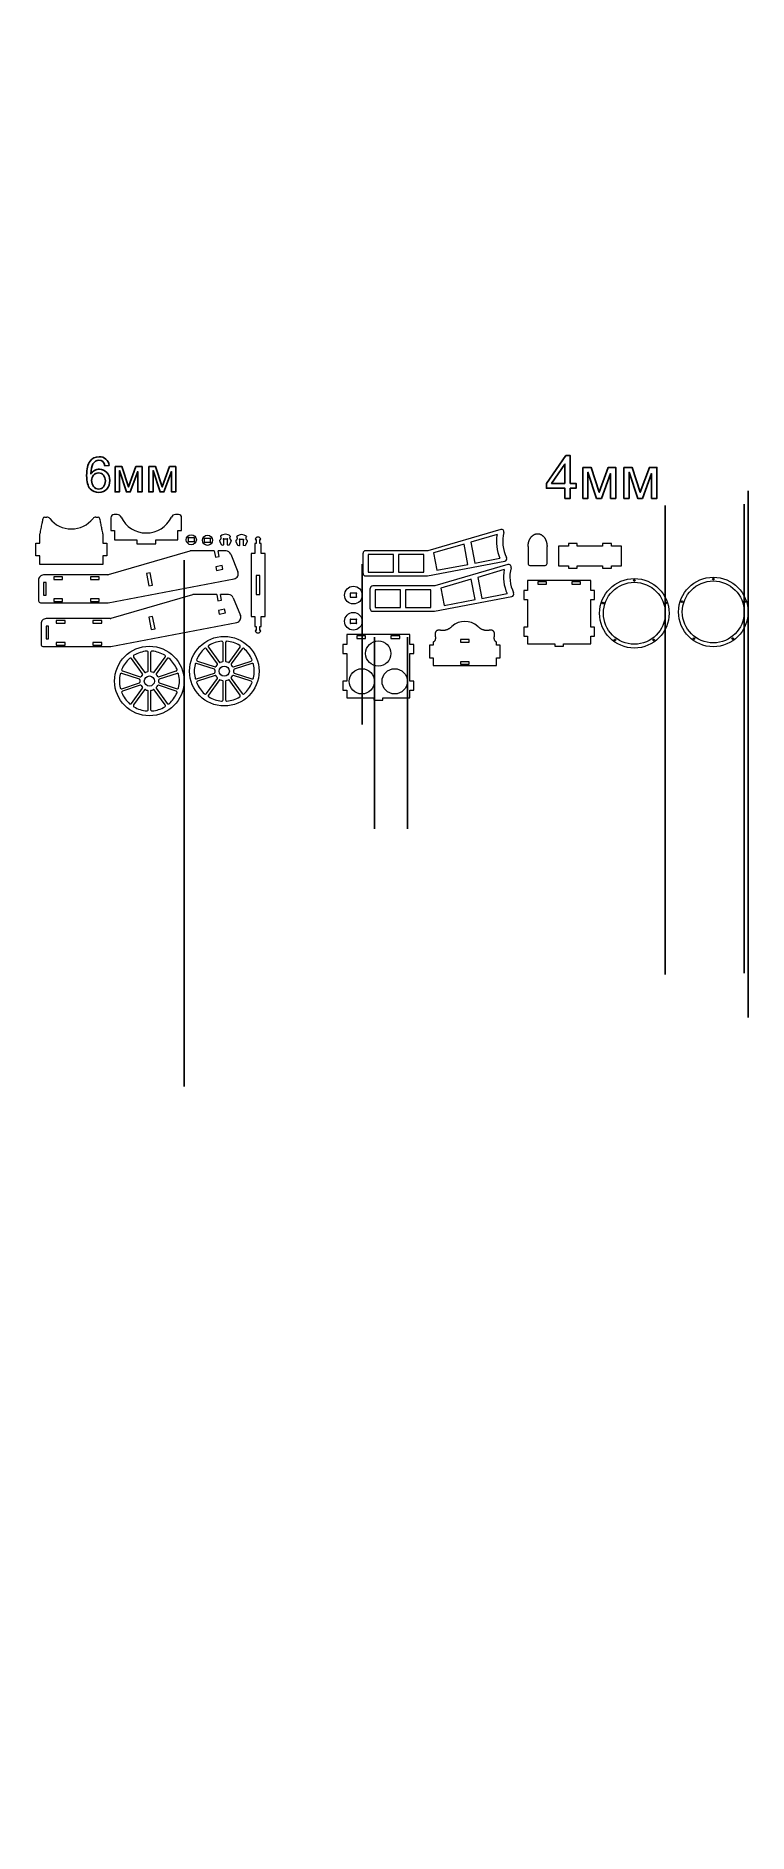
# Model space of a CAD drawing. Header units: millimetres. Extents: x -583 to 544, y -1993 to 850.
import ezdxf

# ---------------------------------------------------------------- set-up
doc = ezdxf.new("R2010")
doc.units = ezdxf.units.MM
doc.header["$MEASUREMENT"] = 0
doc.layers.add('layer 1', color=7, linetype='Continuous')

msp = doc.modelspace()

# ---------------------------------------------------------------- linework, layer by layer
at = {"layer": 'layer 1', "lineweight": 15}
for points, knots in [([(543.53, -61.314), (543.53, -30.9384), (518.9057, -6.314), (488.5301, -6.314), (488.5301, -6.314), (458.1544, -6.314), (433.5301, -30.9382), (433.53, -61.3139), (433.53, -61.3139), (433.5299, -91.6895), (458.1541, -116.3139), (488.5298, -116.314), (488.5298, -116.314), (518.9054, -116.3141), (543.5298, -91.6899), (543.53, -61.3143), (543.536, 849.9537), (543.53, -1883.85), (543.53, -61.314)], [0, 0, 0, 0, 0.2, 0.2, 0.2, 0.2, 0.4, 0.4, 0.4, 0.4, 0.6, 0.6, 0.6, 0.6, 1, 1, 1, 1.0003, 1.0003, 1.0003, 1.0003]), ([(-348.5975, -170.5988), (-348.5975, -140.2232), (-373.2218, -115.5988), (-403.5974, -115.5988), (-403.5974, -115.5988), (-433.9731, -115.5988), (-458.5974, -140.223), (-458.5975, -170.5987), (-458.5975, -170.5987), (-458.5976, -200.9743), (-433.9734, -225.5987), (-403.5977, -225.5988), (-403.5977, -225.5988), (-373.2221, -225.5989), (-348.5977, -200.9747), (-348.5975, -170.5991), (-348.5915, 740.6689), (-348.5975, -1993.1348), (-348.5975, -170.5988)], [0, 0, 0, 0, 0.2, 0.2, 0.2, 0.2, 0.4, 0.4, 0.4, 0.4, 0.6, 0.6, 0.6, 0.6, 1, 1, 1, 1.0003, 1.0003, 1.0003, 1.0003]), ([(412.6467, -63.4306), (412.6467, -36.3687), (390.7087, -14.4306), (363.6468, -14.4306), (363.6468, -14.4306), (336.5848, -14.4306), (314.6468, -36.3685), (314.6467, -63.4305), (314.6467, -63.4305), (314.6466, -90.4924), (336.5846, -112.4305), (363.6465, -112.4306), (363.6465, -112.4306), (390.7084, -112.4307), (412.6466, -90.4928), (412.6467, -63.4309), (412.6497, 748.4261), (412.6467, -1687.1446), (412.6467, -63.4306)], [0, 0, 0, 0, 0.2, 0.2, 0.2, 0.2, 0.4, 0.4, 0.4, 0.4, 0.6, 0.6, 0.6, 0.6, 1, 1, 1, 1.0003, 1.0003, 1.0003, 1.0003]), ([(537.53, -61.314), (537.53, -34.2521), (515.592, -12.314), (488.5301, -12.314), (488.5301, -12.314), (461.4681, -12.314), (439.5301, -34.2519), (439.53, -61.3139), (439.53, -61.3139), (439.5299, -88.3758), (461.4679, -110.3139), (488.5298, -110.314), (488.5298, -110.314), (515.5917, -110.3141), (537.5299, -88.3762), (537.53, -61.3143), (537.533, 750.5427), (537.53, -1685.028), (537.53, -61.314)], [0, 0, 0, 0, 0.2, 0.2, 0.2, 0.2, 0.4, 0.4, 0.4, 0.4, 0.6, 0.6, 0.6, 0.6, 1, 1, 1, 1.0003, 1.0003, 1.0003, 1.0003]), ([(-66.7697, -34.6807), (-66.7697, -26.9487), (-73.0377, -20.6807), (-80.7697, -20.6807), (-80.7697, -20.6807), (-88.5017, -20.6807), (-94.7697, -26.9487), (-94.7697, -34.6807), (-94.7697, -34.6807), (-94.7697, -42.4126), (-88.5017, -48.6807), (-80.7698, -48.6807), (-80.7698, -48.6807), (-73.0378, -48.6807), (-66.7697, -42.4128), (-66.7697, -34.6808), (-66.7697, 197.2792), (-66.7697, -498.6007), (-66.7697, -34.6807)], [0, 0, 0, 0, 0.2, 0.2, 0.2, 0.2, 0.4, 0.4, 0.4, 0.4, 0.6, 0.6, 0.6, 0.6, 1, 1, 1, 1.0001, 1.0001, 1.0001, 1.0001]), ([(-66.8534, -76.1307), (-66.8534, -68.3987), (-73.1214, -62.1307), (-80.8534, -62.1307), (-80.8534, -62.1307), (-88.5854, -62.1307), (-94.8534, -68.3987), (-94.8534, -76.1307), (-94.8534, -76.1307), (-94.8534, -83.8626), (-88.5854, -90.1307), (-80.8535, -90.1307), (-80.8535, -90.1307), (-73.1215, -90.1307), (-66.8534, -83.8628), (-66.8534, -76.1308), (-66.8534, 155.8292), (-66.8534, -540.0507), (-66.8534, -76.1307)], [0, 0, 0, 0, 0.2, 0.2, 0.2, 0.2, 0.4, 0.4, 0.4, 0.4, 0.6, 0.6, 0.6, 0.6, 1, 1, 1, 1.0001, 1.0001, 1.0001, 1.0001]), ([(-47.4649, -171.0619), (-47.4649, -160.0162), (-56.4192, -151.0619), (-67.4649, -151.0619), (-67.4649, -151.0619), (-78.5106, -151.0619), (-87.4649, -160.0162), (-87.4649, -171.0618), (-87.4649, -171.0618), (-87.4649, -182.1075), (-78.5107, -191.0619), (-67.465, -191.0619), (-67.465, -191.0619), (-56.4193, -191.0619), (-47.465, -182.1077), (-47.4649, -171.062), (-47.4619, 160.309), (-47.4649, -833.8039), (-47.4649, -171.0619)], [0, 0, 0, 0, 0.2, 0.2, 0.2, 0.2, 0.4, 0.4, 0.4, 0.4, 0.6, 0.6, 0.6, 0.6, 1, 1, 1, 1.0001, 1.0001, 1.0001, 1.0001]), ([(4.5351, -171.0619), (4.5351, -160.0162), (-4.4192, -151.0619), (-15.4649, -151.0619), (-15.4649, -151.0619), (-26.5106, -151.0619), (-35.4649, -160.0162), (-35.4649, -171.0618), (-35.4649, -171.0618), (-35.4649, -182.1075), (-26.5107, -191.0619), (-15.465, -191.0619), (-15.465, -191.0619), (-4.4193, -191.0619), (4.535, -182.1077), (4.5351, -171.062), (4.5381, 160.309), (4.5351, -833.8039), (4.5351, -171.0619)], [0, 0, 0, 0, 0.2, 0.2, 0.2, 0.2, 0.4, 0.4, 0.4, 0.4, 0.6, 0.6, 0.6, 0.6, 1, 1, 1, 1.0001, 1.0001, 1.0001, 1.0001]), ([(-572.2008, 86.2491), (-572.2008, 86.2491), (-572.5191, 84.6463), (-572.5191, 84.6463), (-572.5191, 84.6463), (-572.5191, 84.6463), (-572.833, 83.0686), (-572.833, 83.0686), (-572.833, 83.0686), (-572.833, 83.0686), (-573.143, 81.513), (-573.143, 81.513), (-573.143, 81.513), (-573.143, 81.513), (-573.4496, 79.9767), (-573.4496, 79.9767), (-573.4496, 79.9767), (-573.4496, 79.9767), (-573.7534, 78.4567), (-573.7534, 78.4567), (-573.7534, 78.4567), (-573.7534, 78.4567), (-574.148, 76.4862), (-574.148, 76.4862), (-574.148, 76.4862), (-574.148, 76.4862), (-574.5398, 74.5321), (-574.5398, 74.5321), (-574.5398, 74.5321), (-574.5398, 74.5321), (-574.9303, 72.5879), (-574.9303, 72.5879), (-574.9303, 72.5879), (-574.9303, 72.5879), (-575.3486, 70.5086), (-575.3486, 70.5086), (-575.3486, 70.5086), (-575.3486, 70.5086), (-575.7682, 68.4251), (-575.7682, 68.4251), (-575.7682, 68.4251), (-575.7682, 68.4251), (-576.1906, 66.3295), (-576.1906, 66.3295), (-576.1906, 66.3295), (-576.1906, 66.3295), (-576.6174, 64.2138), (-576.6174, 64.2138), (-576.6174, 64.2138), (-576.6174, 64.2138), (-577.0502, 62.0698), (-577.0502, 62.0698)], [0, 0, 0, 0, 0.071428571, 0.071428571, 0.071428571, 0.071428571, 0.142857143, 0.142857143, 0.142857143, 0.142857143, 0.214285714, 0.214285714, 0.214285714, 0.214285714, 0.285714286, 0.285714286, 0.285714286, 0.285714286, 0.357142857, 0.357142857, 0.357142857, 0.357142857, 0.428571429, 0.428571429, 0.428571429, 0.428571429, 0.5, 0.5, 0.5, 0.5, 0.571428571, 0.571428571, 0.571428571, 0.571428571, 0.642857143, 0.642857143, 0.642857143, 0.642857143, 0.714285714, 0.714285714, 0.714285714, 0.714285714, 0.785714286, 0.785714286, 0.785714286, 0.785714286, 0.857142857, 0.857142857, 0.857142857, 0.857142857, 1, 1, 1, 1]), ([(-561.327, 86.4271), (-552.9748, 76.0499), (-540.3711, 70.0151), (-527.0502, 70.0151), (-527.0502, 70.0151), (-513.7293, 70.0151), (-501.1256, 76.0499), (-492.7734, 86.4271)], [0, 0, 0, 0, 0.333333333, 0.333333333, 0.333333333, 0.333333333, 1, 1, 1, 1]), ([(-477.0502, 62.0698), (-477.0502, 62.0698), (-477.4439, 64.0201), (-477.4439, 64.0201), (-477.4439, 64.0201), (-477.4439, 64.0201), (-477.8326, 65.9466), (-477.8326, 65.9466), (-477.8326, 65.9466), (-477.8326, 65.9466), (-478.2174, 67.8551), (-478.2174, 67.8551), (-478.2174, 67.8551), (-478.2174, 67.8551), (-478.5995, 69.7518), (-478.5995, 69.7518), (-478.5995, 69.7518), (-478.5995, 69.7518), (-478.98, 71.6428), (-478.98, 71.6428), (-478.98, 71.6428), (-478.98, 71.6428), (-479.3601, 73.5339), (-479.3601, 73.5339), (-479.3601, 73.5339), (-479.3601, 73.5339), (-479.741, 75.4313), (-479.741, 75.4313), (-479.741, 75.4313), (-479.741, 75.4313), (-480.0917, 77.1813), (-480.0917, 77.1813), (-480.0917, 77.1813), (-480.0917, 77.1813), (-480.4448, 78.9463), (-480.4448, 78.9463), (-480.4448, 78.9463), (-480.4448, 78.9463), (-480.8013, 80.7309), (-480.8013, 80.7309), (-480.8013, 80.7309), (-480.8013, 80.7309), (-481.162, 82.5398), (-481.162, 82.5398), (-481.162, 82.5398), (-481.162, 82.5398), (-481.5278, 84.3777), (-481.5278, 84.3777), (-481.5278, 84.3777), (-481.5278, 84.3777), (-481.8996, 86.2491), (-481.8996, 86.2491)], [0, 0, 0, 0, 0.071428571, 0.071428571, 0.071428571, 0.071428571, 0.142857143, 0.142857143, 0.142857143, 0.142857143, 0.214285714, 0.214285714, 0.214285714, 0.214285714, 0.285714286, 0.285714286, 0.285714286, 0.285714286, 0.357142857, 0.357142857, 0.357142857, 0.357142857, 0.428571429, 0.428571429, 0.428571429, 0.428571429, 0.5, 0.5, 0.5, 0.5, 0.571428571, 0.571428571, 0.571428571, 0.571428571, 0.642857143, 0.642857143, 0.642857143, 0.642857143, 0.714285714, 0.714285714, 0.714285714, 0.714285714, 0.785714286, 0.785714286, 0.785714286, 0.785714286, 0.857142857, 0.857142857, 0.857142857, 0.857142857, 1, 1, 1, 1]), ([(-459.5169, 92.6651), (-460.843, 92.6651), (-462.1148, 92.1383), (-463.0524, 91.2006), (-463.0524, 91.2006), (-463.9901, 90.263), (-464.5169, 88.9912), (-464.5169, 87.6651)], [0, 0, 0, 0, 0.333333333, 0.333333333, 0.333333333, 0.333333333, 1, 1, 1, 1]), ([(-448.2126, 88.6847), (-440.9026, 73.3966), (-425.4627, 63.6651), (-408.5169, 63.6651), (-408.5169, 63.6651), (-391.5711, 63.6651), (-376.1312, 73.3966), (-368.8212, 88.6847)], [0, 0, 0, 0, 0.333333333, 0.333333333, 0.333333333, 0.333333333, 1, 1, 1, 1]), ([(-352.5169, 87.6651), (-352.5169, 88.9912), (-353.0437, 90.263), (-353.9814, 91.2006), (-353.9814, 91.2006), (-354.919, 92.1383), (-356.1908, 92.6651), (-357.5169, 92.6651)], [0, 0, 0, 0, 0.333333333, 0.333333333, 0.333333333, 0.333333333, 1, 1, 1, 1]), ([(-329.3, 52.9068), (-329.3, 57.3251), (-332.8817, 60.9068), (-337.3, 60.9068), (-337.3, 60.9068), (-341.7183, 60.9068), (-345.3, 57.3251), (-345.3, 52.9068), (-345.3, 52.9068), (-345.3, 48.4885), (-341.7183, 44.9068), (-337.3, 44.9068), (-337.3, 44.9068), (-332.8818, 44.9068), (-329.3, 48.4885), (-329.3, 52.9068)], [0, 0, 0, 0, 0.2, 0.2, 0.2, 0.2, 0.4, 0.4, 0.4, 0.4, 0.6, 0.6, 0.6, 0.6, 1, 1, 1, 1]), ([(-303.6797, 52.0235), (-303.6797, 56.4418), (-307.2614, 60.0235), (-311.6797, 60.0235), (-311.6797, 60.0235), (-316.098, 60.0235), (-319.6797, 56.4418), (-319.6797, 52.0235), (-319.6797, 52.0235), (-319.6797, 47.6052), (-316.098, 44.0235), (-311.6797, 44.0235), (-311.6797, 44.0235), (-307.2615, 44.0235), (-303.6797, 47.6052), (-303.6797, 52.0235)], [0, 0, 0, 0, 0.2, 0.2, 0.2, 0.2, 0.4, 0.4, 0.4, 0.4, 0.6, 0.6, 0.6, 0.6, 1, 1, 1, 1]), ([(-291.0734, 48.5604), (-291.0734, 48.5604), (-291.1778, 48.7728), (-291.1778, 48.7728), (-291.1778, 48.7728), (-291.1778, 48.7728), (-291.2811, 48.9891), (-291.2811, 48.9891), (-291.2811, 48.9891), (-291.2811, 48.9891), (-291.3821, 49.2083), (-291.3821, 49.2083), (-291.3821, 49.2083), (-291.3821, 49.2083), (-291.4797, 49.4295), (-291.4797, 49.4295), (-291.4797, 49.4295), (-291.4797, 49.4295), (-291.5727, 49.6517), (-291.5727, 49.6517), (-291.5727, 49.6517), (-291.5727, 49.6517), (-291.6601, 49.8739), (-291.6601, 49.8739), (-291.6601, 49.8739), (-291.6601, 49.8739), (-291.7151, 50.0232), (-291.7151, 50.0232), (-291.7151, 50.0232), (-291.7151, 50.0232), (-291.7666, 50.1717), (-291.7666, 50.1717), (-291.7666, 50.1717), (-291.7666, 50.1717), (-291.8143, 50.3193), (-291.8143, 50.3193), (-291.8143, 50.3193), (-291.8143, 50.3193), (-291.8579, 50.4656), (-291.8579, 50.4656), (-291.8579, 50.4656), (-291.8579, 50.4656), (-291.8969, 50.6104), (-291.8969, 50.6104), (-291.8969, 50.6104), (-291.8969, 50.6104), (-291.9311, 50.7533), (-291.9311, 50.7533), (-291.9311, 50.7533), (-291.9311, 50.7533), (-291.96, 50.8941), (-291.96, 50.8941), (-291.96, 50.8941), (-291.96, 50.8941), (-291.9807, 51.0153), (-291.9807, 51.0153), (-291.9807, 51.0153), (-291.9807, 51.0153), (-291.997, 51.1344), (-291.997, 51.1344), (-291.997, 51.1344), (-291.997, 51.1344), (-292.0085, 51.2513), (-292.0085, 51.2513), (-292.0085, 51.2513), (-292.0085, 51.2513), (-292.015, 51.3658), (-292.015, 51.3658), (-292.015, 51.3658), (-292.015, 51.3658), (-292.0163, 51.4777), (-292.0163, 51.4777), (-292.0163, 51.4777), (-292.0163, 51.4777), (-292.0121, 51.5867), (-292.0121, 51.5867), (-292.0121, 51.5867), (-292.0121, 51.5867), (-292.0024, 51.6927), (-292.0024, 51.6927), (-292.0024, 51.6927), (-292.0024, 51.6927), (-291.9871, 51.7959), (-291.9871, 51.7959), (-291.9871, 51.7959), (-291.9871, 51.7959), (-291.9656, 51.9011), (-291.9656, 51.9011), (-291.9656, 51.9011), (-291.9656, 51.9011), (-291.9387, 52.0034), (-291.9387, 52.0034), (-291.9387, 52.0034), (-291.9387, 52.0034), (-291.9067, 52.1031), (-291.9067, 52.1031), (-291.9067, 52.1031), (-291.9067, 52.1031), (-291.8699, 52.2004), (-291.8699, 52.2004), (-291.8699, 52.2004), (-291.8699, 52.2004), (-291.8285, 52.2953), (-291.8285, 52.2953), (-291.8285, 52.2953), (-291.8285, 52.2953), (-291.783, 52.3881), (-291.783, 52.3881), (-291.783, 52.3881), (-291.783, 52.3881), (-291.7224, 52.4983), (-291.7224, 52.4983), (-291.7224, 52.4983), (-291.7224, 52.4983), (-291.6565, 52.6059), (-291.6565, 52.6059), (-291.6565, 52.6059), (-291.6565, 52.6059), (-291.586, 52.7112), (-291.586, 52.7112), (-291.586, 52.7112), (-291.586, 52.7112), (-291.5112, 52.8147), (-291.5112, 52.8147), (-291.5112, 52.8147), (-291.5112, 52.8147), (-291.4328, 52.9165), (-291.4328, 52.9165), (-291.4328, 52.9165), (-291.4328, 52.9165), (-291.3512, 53.017), (-291.3512, 53.017), (-291.3512, 53.017), (-291.3512, 53.017), (-291.2671, 53.1165), (-291.2671, 53.1165), (-291.2671, 53.1165), (-291.2671, 53.1165), (-291.1808, 53.2153), (-291.1808, 53.2153), (-291.1808, 53.2153), (-291.1808, 53.2153), (-291.0425, 53.37), (-291.0425, 53.37), (-291.0425, 53.37), (-291.0425, 53.37), (-290.9024, 53.5251), (-290.9024, 53.5251), (-290.9024, 53.5251), (-290.9024, 53.5251), (-290.7626, 53.6816), (-290.7626, 53.6816), (-290.7626, 53.6816), (-290.7626, 53.6816), (-290.6252, 53.8409), (-290.6252, 53.8409), (-290.6252, 53.8409), (-290.6252, 53.8409), (-290.536, 53.9493), (-290.536, 53.9493), (-290.536, 53.9493), (-290.536, 53.9493), (-290.4494, 54.0597), (-290.4494, 54.0597), (-290.4494, 54.0597), (-290.4494, 54.0597), (-290.3659, 54.1727), (-290.3659, 54.1727), (-290.3659, 54.1727), (-290.3659, 54.1727), (-290.2863, 54.2885), (-290.2863, 54.2885), (-290.2863, 54.2885), (-290.2863, 54.2885), (-290.2111, 54.4075), (-290.2111, 54.4075), (-290.2111, 54.4075), (-290.2111, 54.4075), (-290.141, 54.5301), (-290.141, 54.5301), (-290.141, 54.5301), (-290.141, 54.5301), (-290.0898, 54.6291), (-290.0898, 54.6291), (-290.0898, 54.6291), (-290.0898, 54.6291), (-290.0424, 54.7308), (-290.0424, 54.7308), (-290.0424, 54.7308), (-290.0424, 54.7308), (-289.9991, 54.8352), (-289.9991, 54.8352), (-289.9991, 54.8352), (-289.9991, 54.8352), (-289.9602, 54.9426), (-289.9602, 54.9426), (-289.9602, 54.9426), (-289.9602, 54.9426), (-289.9259, 55.0531), (-289.9259, 55.0531), (-289.9259, 55.0531), (-289.9259, 55.0531), (-289.8966, 55.1668), (-289.8966, 55.1668), (-289.8966, 55.1668), (-289.8966, 55.1668), (-289.8742, 55.2753), (-289.8742, 55.2753), (-289.8742, 55.2753), (-289.8742, 55.2753), (-289.8565, 55.3868), (-289.8565, 55.3868), (-289.8565, 55.3868), (-289.8565, 55.3868), (-289.8438, 55.5016), (-289.8438, 55.5016), (-289.8438, 55.5016), (-289.8438, 55.5016), (-289.8363, 55.6198), (-289.8363, 55.6198), (-289.8363, 55.6198), (-289.8363, 55.6198), (-289.8343, 55.7415), (-289.8343, 55.7415), (-289.8343, 55.7415), (-289.8343, 55.7415), (-289.838, 55.8669), (-289.838, 55.8669), (-289.838, 55.8669), (-289.838, 55.8669), (-289.8476, 55.9961), (-289.8476, 55.9961), (-289.8476, 55.9961), (-289.8476, 55.9961), (-289.8617, 56.118), (-289.8617, 56.118), (-289.8617, 56.118), (-289.8617, 56.118), (-289.8813, 56.2433), (-289.8813, 56.2433), (-289.8813, 56.2433), (-289.8813, 56.2433), (-289.9064, 56.3721), (-289.9064, 56.3721), (-289.9064, 56.3721), (-289.9064, 56.3721), (-289.9372, 56.5046), (-289.9372, 56.5046), (-289.9372, 56.5046), (-289.9372, 56.5046), (-289.9739, 56.6408), (-289.9739, 56.6408), (-289.9739, 56.6408), (-289.9739, 56.6408), (-290.0167, 56.7809), (-290.0167, 56.7809), (-290.0167, 56.7809), (-290.0167, 56.7809), (-290.0583, 56.9041), (-290.0583, 56.9041), (-290.0583, 56.9041), (-290.0583, 56.9041), (-290.1047, 57.0303), (-290.1047, 57.0303), (-290.1047, 57.0303), (-290.1047, 57.0303), (-290.1558, 57.1595), (-290.1558, 57.1595), (-290.1558, 57.1595), (-290.1558, 57.1595), (-290.212, 57.2919), (-290.212, 57.2919), (-290.212, 57.2919), (-290.212, 57.2919), (-290.2732, 57.4274), (-290.2732, 57.4274), (-290.2732, 57.4274), (-290.2732, 57.4274), (-290.3395, 57.5661), (-290.3395, 57.5661), (-290.3395, 57.5661), (-290.3395, 57.5661), (-290.4112, 57.7082), (-290.4112, 57.7082), (-290.4112, 57.7082), (-290.4112, 57.7082), (-290.4816, 57.8414), (-290.4816, 57.8414), (-290.4816, 57.8414), (-290.4816, 57.8414), (-290.5566, 57.9775), (-290.5566, 57.9775), (-290.5566, 57.9775), (-290.5566, 57.9775), (-290.6363, 58.1165), (-290.6363, 58.1165), (-290.6363, 58.1165), (-290.6363, 58.1165), (-290.7209, 58.2586), (-290.7209, 58.2586), (-290.7209, 58.2586), (-290.7209, 58.2586), (-290.8103, 58.4036), (-290.8103, 58.4036), (-290.8103, 58.4036), (-290.8103, 58.4036), (-290.9047, 58.5518), (-290.9047, 58.5518)], [0, 0, 0, 0, 0.012820513, 0.012820513, 0.012820513, 0.012820513, 0.025641026, 0.025641026, 0.025641026, 0.025641026, 0.038461538, 0.038461538, 0.038461538, 0.038461538, 0.051282051, 0.051282051, 0.051282051, 0.051282051, 0.064102564, 0.064102564, 0.064102564, 0.064102564, 0.076923077, 0.076923077, 0.076923077, 0.076923077, 0.08974359, 0.08974359, 0.08974359, 0.08974359, 0.102564103, 0.102564103, 0.102564103, 0.102564103, 0.115384615, 0.115384615, 0.115384615, 0.115384615, 0.128205128, 0.128205128, 0.128205128, 0.128205128, 0.141025641, 0.141025641, 0.141025641, 0.141025641, 0.153846154, 0.153846154, 0.153846154, 0.153846154, 0.166666667, 0.166666667, 0.166666667, 0.166666667, 0.179487179, 0.179487179, 0.179487179, 0.179487179, 0.192307692, 0.192307692, 0.192307692, 0.192307692, 0.205128205, 0.205128205, 0.205128205, 0.205128205, 0.217948718, 0.217948718, 0.217948718, 0.217948718, 0.230769231, 0.230769231, 0.230769231, 0.230769231, 0.243589744, 0.243589744, 0.243589744, 0.243589744, 0.256410256, 0.256410256, 0.256410256, 0.256410256, 0.269230769, 0.269230769, 0.269230769, 0.269230769, 0.282051282, 0.282051282, 0.282051282, 0.282051282, 0.294871795, 0.294871795, 0.294871795, 0.294871795, 0.307692308, 0.307692308, 0.307692308, 0.307692308, 0.320512821, 0.320512821, 0.320512821, 0.320512821, 0.333333333, 0.333333333, 0.333333333, 0.333333333, 0.346153846, 0.346153846, 0.346153846, 0.346153846, 0.358974359, 0.358974359, 0.358974359, 0.358974359, 0.371794872, 0.371794872, 0.371794872, 0.371794872, 0.384615385, 0.384615385, 0.384615385, 0.384615385, 0.397435897, 0.397435897, 0.397435897, 0.397435897, 0.41025641, 0.41025641, 0.41025641, 0.41025641, 0.423076923, 0.423076923, 0.423076923, 0.423076923, 0.435897436, 0.435897436, 0.435897436, 0.435897436, 0.448717949, 0.448717949, 0.448717949, 0.448717949, 0.461538462, 0.461538462, 0.461538462, 0.461538462, 0.474358974, 0.474358974, 0.474358974, 0.474358974, 0.487179487, 0.487179487, 0.487179487, 0.487179487, 0.5, 0.5, 0.5, 0.5, 0.512820513, 0.512820513, 0.512820513, 0.512820513, 0.525641026, 0.525641026, 0.525641026, 0.525641026, 0.538461538, 0.538461538, 0.538461538, 0.538461538, 0.551282051, 0.551282051, 0.551282051, 0.551282051, 0.564102564, 0.564102564, 0.564102564, 0.564102564, 0.576923077, 0.576923077, 0.576923077, 0.576923077, 0.58974359, 0.58974359, 0.58974359, 0.58974359, 0.602564103, 0.602564103, 0.602564103, 0.602564103, 0.615384615, 0.615384615, 0.615384615, 0.615384615, 0.628205128, 0.628205128, 0.628205128, 0.628205128, 0.641025641, 0.641025641, 0.641025641, 0.641025641, 0.653846154, 0.653846154, 0.653846154, 0.653846154, 0.666666667, 0.666666667, 0.666666667, 0.666666667, 0.679487179, 0.679487179, 0.679487179, 0.679487179, 0.692307692, 0.692307692, 0.692307692, 0.692307692, 0.705128205, 0.705128205, 0.705128205, 0.705128205, 0.717948718, 0.717948718, 0.717948718, 0.717948718, 0.730769231, 0.730769231, 0.730769231, 0.730769231, 0.743589744, 0.743589744, 0.743589744, 0.743589744, 0.756410256, 0.756410256, 0.756410256, 0.756410256, 0.769230769, 0.769230769, 0.769230769, 0.769230769, 0.782051282, 0.782051282, 0.782051282, 0.782051282, 0.794871795, 0.794871795, 0.794871795, 0.794871795, 0.807692308, 0.807692308, 0.807692308, 0.807692308, 0.820512821, 0.820512821, 0.820512821, 0.820512821, 0.833333333, 0.833333333, 0.833333333, 0.833333333, 0.846153846, 0.846153846, 0.846153846, 0.846153846, 0.858974359, 0.858974359, 0.858974359, 0.858974359, 0.871794872, 0.871794872, 0.871794872, 0.871794872, 0.884615385, 0.884615385, 0.884615385, 0.884615385, 0.897435897, 0.897435897, 0.897435897, 0.897435897, 0.91025641, 0.91025641, 0.91025641, 0.91025641, 0.923076923, 0.923076923, 0.923076923, 0.923076923, 0.935897436, 0.935897436, 0.935897436, 0.935897436, 0.948717949, 0.948717949, 0.948717949, 0.948717949, 0.961538462, 0.961538462, 0.961538462, 0.961538462, 0.974358974, 0.974358974, 0.974358974, 0.974358974, 1, 1, 1, 1]), ([(-275.5547, 58.5518), (-275.5547, 58.5518), (-275.6572, 58.3907), (-275.6572, 58.3907), (-275.6572, 58.3907), (-275.6572, 58.3907), (-275.7538, 58.2332), (-275.7538, 58.2332), (-275.7538, 58.2332), (-275.7538, 58.2332), (-275.8447, 58.0793), (-275.8447, 58.0793), (-275.8447, 58.0793), (-275.8447, 58.0793), (-275.9299, 57.929), (-275.9299, 57.929), (-275.9299, 57.929), (-275.9299, 57.929), (-276.0096, 57.7821), (-276.0096, 57.7821), (-276.0096, 57.7821), (-276.0096, 57.7821), (-276.0825, 57.6412), (-276.0825, 57.6412), (-276.0825, 57.6412), (-276.0825, 57.6412), (-276.1503, 57.5034), (-276.1503, 57.5034), (-276.1503, 57.5034), (-276.1503, 57.5034), (-276.2131, 57.3688), (-276.2131, 57.3688), (-276.2131, 57.3688), (-276.2131, 57.3688), (-276.271, 57.2373), (-276.271, 57.2373), (-276.271, 57.2373), (-276.271, 57.2373), (-276.3251, 57.1063), (-276.3251, 57.1063), (-276.3251, 57.1063), (-276.3251, 57.1063), (-276.3743, 56.9783), (-276.3743, 56.9783), (-276.3743, 56.9783), (-276.3743, 56.9783), (-276.4187, 56.8534), (-276.4187, 56.8534), (-276.4187, 56.8534), (-276.4187, 56.8534), (-276.4585, 56.7313), (-276.4585, 56.7313), (-276.4585, 56.7313), (-276.4585, 56.7313), (-276.4936, 56.6122), (-276.4936, 56.6122), (-276.4936, 56.6122), (-276.4936, 56.6122), (-276.5244, 56.4959), (-276.5244, 56.4959), (-276.5244, 56.4959), (-276.5244, 56.4959), (-276.5508, 56.3823), (-276.5508, 56.3823), (-276.5508, 56.3823), (-276.5508, 56.3823), (-276.5764, 56.2532), (-276.5764, 56.2532), (-276.5764, 56.2532), (-276.5764, 56.2532), (-276.5963, 56.1276), (-276.5963, 56.1276), (-276.5963, 56.1276), (-276.5963, 56.1276), (-276.6109, 56.0054), (-276.6109, 56.0054), (-276.6109, 56.0054), (-276.6109, 56.0054), (-276.6203, 55.8866), (-276.6203, 55.8866), (-276.6203, 55.8866), (-276.6203, 55.8866), (-276.6247, 55.771), (-276.6247, 55.771), (-276.6247, 55.771), (-276.6247, 55.771), (-276.6243, 55.6585), (-276.6243, 55.6585), (-276.6243, 55.6585), (-276.6243, 55.6585), (-276.6197, 55.5552), (-276.6197, 55.5552), (-276.6197, 55.5552), (-276.6197, 55.5552), (-276.611, 55.4545), (-276.611, 55.4545), (-276.611, 55.4545), (-276.611, 55.4545), (-276.5986, 55.3562), (-276.5986, 55.3562), (-276.5986, 55.3562), (-276.5986, 55.3562), (-276.5824, 55.2604), (-276.5824, 55.2604), (-276.5824, 55.2604), (-276.5824, 55.2604), (-276.5628, 55.1668), (-276.5628, 55.1668), (-276.5628, 55.1668), (-276.5628, 55.1668), (-276.5307, 55.0431), (-276.5307, 55.0431), (-276.5307, 55.0431), (-276.5307, 55.0431), (-276.4927, 54.9233), (-276.4927, 54.9233), (-276.4927, 54.9233), (-276.4927, 54.9233), (-276.4492, 54.8072), (-276.4492, 54.8072), (-276.4492, 54.8072), (-276.4492, 54.8072), (-276.4007, 54.6945), (-276.4007, 54.6945), (-276.4007, 54.6945), (-276.4007, 54.6945), (-276.3474, 54.585), (-276.3474, 54.585), (-276.3474, 54.585), (-276.3474, 54.585), (-276.2909, 54.4803), (-276.2909, 54.4803), (-276.2909, 54.4803), (-276.2909, 54.4803), (-276.2305, 54.3784), (-276.2305, 54.3784), (-276.2305, 54.3784), (-276.2305, 54.3784), (-276.1667, 54.2789), (-276.1667, 54.2789), (-276.1667, 54.2789), (-276.1667, 54.2789), (-276.0998, 54.1816), (-276.0998, 54.1816), (-276.0998, 54.1816), (-276.0998, 54.1816), (-275.9996, 54.0461), (-275.9996, 54.0461), (-275.9996, 54.0461), (-275.9996, 54.0461), (-275.8949, 53.9142), (-275.8949, 53.9142), (-275.8949, 53.9142), (-275.8949, 53.9142), (-275.7868, 53.7851), (-275.7868, 53.7851), (-275.7868, 53.7851), (-275.7868, 53.7851), (-275.6762, 53.6583), (-275.6762, 53.6583), (-275.6762, 53.6583), (-275.6762, 53.6583), (-275.5643, 53.5331), (-275.5643, 53.5331), (-275.5643, 53.5331), (-275.5643, 53.5331), (-275.4522, 53.409), (-275.4522, 53.409), (-275.4522, 53.409), (-275.4522, 53.409), (-275.3408, 53.2853), (-275.3408, 53.2853), (-275.3408, 53.2853), (-275.3408, 53.2853), (-275.2312, 53.1613), (-275.2312, 53.1613), (-275.2312, 53.1613), (-275.2312, 53.1613), (-275.1245, 53.0365), (-275.1245, 53.0365), (-275.1245, 53.0365), (-275.1245, 53.0365), (-275.0217, 52.9103), (-275.0217, 52.9103), (-275.0217, 52.9103), (-275.0217, 52.9103), (-274.9445, 52.8096), (-274.9445, 52.8096), (-274.9445, 52.8096), (-274.9445, 52.8096), (-274.8708, 52.7074), (-274.8708, 52.7074), (-274.8708, 52.7074), (-274.8708, 52.7074), (-274.8012, 52.6033), (-274.8012, 52.6033), (-274.8012, 52.6033), (-274.8012, 52.6033), (-274.7363, 52.4969), (-274.7363, 52.4969), (-274.7363, 52.4969), (-274.7363, 52.4969), (-274.6764, 52.3881), (-274.6764, 52.3881), (-274.6764, 52.3881), (-274.6764, 52.3881), (-274.627, 52.287), (-274.627, 52.287), (-274.627, 52.287), (-274.627, 52.287), (-274.5827, 52.1833), (-274.5827, 52.1833), (-274.5827, 52.1833), (-274.5827, 52.1833), (-274.5437, 52.0769), (-274.5437, 52.0769), (-274.5437, 52.0769), (-274.5437, 52.0769), (-274.5106, 51.9675), (-274.5106, 51.9675), (-274.5106, 51.9675), (-274.5106, 51.9675), (-274.4836, 51.8549), (-274.4836, 51.8549), (-274.4836, 51.8549), (-274.4836, 51.8549), (-274.4669, 51.764), (-274.4669, 51.764), (-274.4669, 51.764), (-274.4669, 51.764), (-274.4546, 51.6709), (-274.4546, 51.6709), (-274.4546, 51.6709), (-274.4546, 51.6709), (-274.4466, 51.5755), (-274.4466, 51.5755), (-274.4466, 51.5755), (-274.4466, 51.5755), (-274.4431, 51.4776), (-274.4431, 51.4776), (-274.4431, 51.4776), (-274.4431, 51.4776), (-274.444, 51.3776), (-274.444, 51.3776), (-274.444, 51.3776), (-274.444, 51.3776), (-274.45, 51.2633), (-274.45, 51.2633), (-274.45, 51.2633), (-274.45, 51.2633), (-274.461, 51.1467), (-274.461, 51.1467), (-274.461, 51.1467), (-274.461, 51.1467), (-274.4768, 51.0277), (-274.4768, 51.0277), (-274.4768, 51.0277), (-274.4768, 51.0277), (-274.4971, 50.9067), (-274.4971, 50.9067), (-274.4971, 50.9067), (-274.4971, 50.9067), (-274.5216, 50.7839), (-274.5216, 50.7839), (-274.5216, 50.7839), (-274.5216, 50.7839), (-274.5503, 50.6593), (-274.5503, 50.6593), (-274.5503, 50.6593), (-274.5503, 50.6593), (-274.5827, 50.5333), (-274.5827, 50.5333), (-274.5827, 50.5333), (-274.5827, 50.5333), (-274.6188, 50.4059), (-274.6188, 50.4059), (-274.6188, 50.4059), (-274.6188, 50.4059), (-274.6721, 50.2345), (-274.6721, 50.2345), (-274.6721, 50.2345), (-274.6721, 50.2345), (-274.7307, 50.0615), (-274.7307, 50.0615), (-274.7307, 50.0615), (-274.7307, 50.0615), (-274.7942, 49.8875), (-274.7942, 49.8875), (-274.7942, 49.8875), (-274.7942, 49.8875), (-274.862, 49.7129), (-274.862, 49.7129), (-274.862, 49.7129), (-274.862, 49.7129), (-274.9335, 49.5382), (-274.9335, 49.5382), (-274.9335, 49.5382), (-274.9335, 49.5382), (-275.0082, 49.3639), (-275.0082, 49.3639), (-275.0082, 49.3639), (-275.0082, 49.3639), (-275.1305, 49.0917), (-275.1305, 49.0917), (-275.1305, 49.0917), (-275.1305, 49.0917), (-275.2572, 48.8233), (-275.2572, 48.8233), (-275.2572, 48.8233), (-275.2572, 48.8233), (-275.386, 48.5604), (-275.386, 48.5604)], [0, 0, 0, 0, 0.012658228, 0.012658228, 0.012658228, 0.012658228, 0.025316456, 0.025316456, 0.025316456, 0.025316456, 0.037974684, 0.037974684, 0.037974684, 0.037974684, 0.050632911, 0.050632911, 0.050632911, 0.050632911, 0.063291139, 0.063291139, 0.063291139, 0.063291139, 0.075949367, 0.075949367, 0.075949367, 0.075949367, 0.088607595, 0.088607595, 0.088607595, 0.088607595, 0.101265823, 0.101265823, 0.101265823, 0.101265823, 0.113924051, 0.113924051, 0.113924051, 0.113924051, 0.126582278, 0.126582278, 0.126582278, 0.126582278, 0.139240506, 0.139240506, 0.139240506, 0.139240506, 0.151898734, 0.151898734, 0.151898734, 0.151898734, 0.164556962, 0.164556962, 0.164556962, 0.164556962, 0.17721519, 0.17721519, 0.17721519, 0.17721519, 0.189873418, 0.189873418, 0.189873418, 0.189873418, 0.202531646, 0.202531646, 0.202531646, 0.202531646, 0.215189873, 0.215189873, 0.215189873, 0.215189873, 0.227848101, 0.227848101, 0.227848101, 0.227848101, 0.240506329, 0.240506329, 0.240506329, 0.240506329, 0.253164557, 0.253164557, 0.253164557, 0.253164557, 0.265822785, 0.265822785, 0.265822785, 0.265822785, 0.278481013, 0.278481013, 0.278481013, 0.278481013, 0.291139241, 0.291139241, 0.291139241, 0.291139241, 0.303797468, 0.303797468, 0.303797468, 0.303797468, 0.316455696, 0.316455696, 0.316455696, 0.316455696, 0.329113924, 0.329113924, 0.329113924, 0.329113924, 0.341772152, 0.341772152, 0.341772152, 0.341772152, 0.35443038, 0.35443038, 0.35443038, 0.35443038, 0.367088608, 0.367088608, 0.367088608, 0.367088608, 0.379746835, 0.379746835, 0.379746835, 0.379746835, 0.392405063, 0.392405063, 0.392405063, 0.392405063, 0.405063291, 0.405063291, 0.405063291, 0.405063291, 0.417721519, 0.417721519, 0.417721519, 0.417721519, 0.430379747, 0.430379747, 0.430379747, 0.430379747, 0.443037975, 0.443037975, 0.443037975, 0.443037975, 0.455696203, 0.455696203, 0.455696203, 0.455696203, 0.46835443, 0.46835443, 0.46835443, 0.46835443, 0.481012658, 0.481012658, 0.481012658, 0.481012658, 0.493670886, 0.493670886, 0.493670886, 0.493670886, 0.506329114, 0.506329114, 0.506329114, 0.506329114, 0.518987342, 0.518987342, 0.518987342, 0.518987342, 0.53164557, 0.53164557, 0.53164557, 0.53164557, 0.544303797, 0.544303797, 0.544303797, 0.544303797, 0.556962025, 0.556962025, 0.556962025, 0.556962025, 0.569620253, 0.569620253, 0.569620253, 0.569620253, 0.582278481, 0.582278481, 0.582278481, 0.582278481, 0.594936709, 0.594936709, 0.594936709, 0.594936709, 0.607594937, 0.607594937, 0.607594937, 0.607594937, 0.620253165, 0.620253165, 0.620253165, 0.620253165, 0.632911392, 0.632911392, 0.632911392, 0.632911392, 0.64556962, 0.64556962, 0.64556962, 0.64556962, 0.658227848, 0.658227848, 0.658227848, 0.658227848, 0.670886076, 0.670886076, 0.670886076, 0.670886076, 0.683544304, 0.683544304, 0.683544304, 0.683544304, 0.696202532, 0.696202532, 0.696202532, 0.696202532, 0.708860759, 0.708860759, 0.708860759, 0.708860759, 0.721518987, 0.721518987, 0.721518987, 0.721518987, 0.734177215, 0.734177215, 0.734177215, 0.734177215, 0.746835443, 0.746835443, 0.746835443, 0.746835443, 0.759493671, 0.759493671, 0.759493671, 0.759493671, 0.772151899, 0.772151899, 0.772151899, 0.772151899, 0.784810127, 0.784810127, 0.784810127, 0.784810127, 0.797468354, 0.797468354, 0.797468354, 0.797468354, 0.810126582, 0.810126582, 0.810126582, 0.810126582, 0.82278481, 0.82278481, 0.82278481, 0.82278481, 0.835443038, 0.835443038, 0.835443038, 0.835443038, 0.848101266, 0.848101266, 0.848101266, 0.848101266, 0.860759494, 0.860759494, 0.860759494, 0.860759494, 0.873417722, 0.873417722, 0.873417722, 0.873417722, 0.886075949, 0.886075949, 0.886075949, 0.886075949, 0.898734177, 0.898734177, 0.898734177, 0.898734177, 0.911392405, 0.911392405, 0.911392405, 0.911392405, 0.924050633, 0.924050633, 0.924050633, 0.924050633, 0.936708861, 0.936708861, 0.936708861, 0.936708861, 0.949367089, 0.949367089, 0.949367089, 0.949367089, 0.962025316, 0.962025316, 0.962025316, 0.962025316, 0.974683544, 0.974683544, 0.974683544, 0.974683544, 1, 1, 1, 1]), ([(-265.5484, 47.9604), (-265.5484, 47.9604), (-265.6528, 48.1728), (-265.6528, 48.1728), (-265.6528, 48.1728), (-265.6528, 48.1728), (-265.7561, 48.3891), (-265.7561, 48.3891), (-265.7561, 48.3891), (-265.7561, 48.3891), (-265.8571, 48.6083), (-265.8571, 48.6083), (-265.8571, 48.6083), (-265.8571, 48.6083), (-265.9547, 48.8295), (-265.9547, 48.8295), (-265.9547, 48.8295), (-265.9547, 48.8295), (-266.0477, 49.0517), (-266.0477, 49.0517), (-266.0477, 49.0517), (-266.0477, 49.0517), (-266.1351, 49.2739), (-266.1351, 49.2739), (-266.1351, 49.2739), (-266.1351, 49.2739), (-266.1901, 49.4232), (-266.1901, 49.4232), (-266.1901, 49.4232), (-266.1901, 49.4232), (-266.2416, 49.5717), (-266.2416, 49.5717), (-266.2416, 49.5717), (-266.2416, 49.5717), (-266.2893, 49.7193), (-266.2893, 49.7193), (-266.2893, 49.7193), (-266.2893, 49.7193), (-266.3329, 49.8656), (-266.3329, 49.8656), (-266.3329, 49.8656), (-266.3329, 49.8656), (-266.3719, 50.0104), (-266.3719, 50.0104), (-266.3719, 50.0104), (-266.3719, 50.0104), (-266.4061, 50.1533), (-266.4061, 50.1533), (-266.4061, 50.1533), (-266.4061, 50.1533), (-266.435, 50.2941), (-266.435, 50.2941), (-266.435, 50.2941), (-266.435, 50.2941), (-266.4557, 50.4153), (-266.4557, 50.4153), (-266.4557, 50.4153), (-266.4557, 50.4153), (-266.472, 50.5344), (-266.472, 50.5344), (-266.472, 50.5344), (-266.472, 50.5344), (-266.4835, 50.6513), (-266.4835, 50.6513), (-266.4835, 50.6513), (-266.4835, 50.6513), (-266.49, 50.7658), (-266.49, 50.7658), (-266.49, 50.7658), (-266.49, 50.7658), (-266.4913, 50.8777), (-266.4913, 50.8777), (-266.4913, 50.8777), (-266.4913, 50.8777), (-266.4871, 50.9867), (-266.4871, 50.9867), (-266.4871, 50.9867), (-266.4871, 50.9867), (-266.4774, 51.0927), (-266.4774, 51.0927), (-266.4774, 51.0927), (-266.4774, 51.0927), (-266.4621, 51.1959), (-266.4621, 51.1959), (-266.4621, 51.1959), (-266.4621, 51.1959), (-266.4406, 51.3011), (-266.4406, 51.3011), (-266.4406, 51.3011), (-266.4406, 51.3011), (-266.4137, 51.4034), (-266.4137, 51.4034), (-266.4137, 51.4034), (-266.4137, 51.4034), (-266.3817, 51.5031), (-266.3817, 51.5031), (-266.3817, 51.5031), (-266.3817, 51.5031), (-266.3449, 51.6004), (-266.3449, 51.6004), (-266.3449, 51.6004), (-266.3449, 51.6004), (-266.3035, 51.6953), (-266.3035, 51.6953), (-266.3035, 51.6953), (-266.3035, 51.6953), (-266.258, 51.7881), (-266.258, 51.7881), (-266.258, 51.7881), (-266.258, 51.7881), (-266.1974, 51.8983), (-266.1974, 51.8983), (-266.1974, 51.8983), (-266.1974, 51.8983), (-266.1315, 52.0059), (-266.1315, 52.0059), (-266.1315, 52.0059), (-266.1315, 52.0059), (-266.061, 52.1112), (-266.061, 52.1112), (-266.061, 52.1112), (-266.061, 52.1112), (-265.9862, 52.2147), (-265.9862, 52.2147), (-265.9862, 52.2147), (-265.9862, 52.2147), (-265.9078, 52.3165), (-265.9078, 52.3165), (-265.9078, 52.3165), (-265.9078, 52.3165), (-265.8262, 52.417), (-265.8262, 52.417), (-265.8262, 52.417), (-265.8262, 52.417), (-265.7421, 52.5165), (-265.7421, 52.5165), (-265.7421, 52.5165), (-265.7421, 52.5165), (-265.6558, 52.6153), (-265.6558, 52.6153), (-265.6558, 52.6153), (-265.6558, 52.6153), (-265.5175, 52.77), (-265.5175, 52.77), (-265.5175, 52.77), (-265.5175, 52.77), (-265.3774, 52.9251), (-265.3774, 52.9251), (-265.3774, 52.9251), (-265.3774, 52.9251), (-265.2376, 53.0816), (-265.2376, 53.0816), (-265.2376, 53.0816), (-265.2376, 53.0816), (-265.1002, 53.2409), (-265.1002, 53.2409), (-265.1002, 53.2409), (-265.1002, 53.2409), (-265.011, 53.3493), (-265.011, 53.3493), (-265.011, 53.3493), (-265.011, 53.3493), (-264.9244, 53.4597), (-264.9244, 53.4597), (-264.9244, 53.4597), (-264.9244, 53.4597), (-264.8409, 53.5727), (-264.8409, 53.5727), (-264.8409, 53.5727), (-264.8409, 53.5727), (-264.7613, 53.6885), (-264.7613, 53.6885), (-264.7613, 53.6885), (-264.7613, 53.6885), (-264.6861, 53.8075), (-264.6861, 53.8075), (-264.6861, 53.8075), (-264.6861, 53.8075), (-264.616, 53.9301), (-264.616, 53.9301), (-264.616, 53.9301), (-264.616, 53.9301), (-264.5648, 54.0291), (-264.5648, 54.0291), (-264.5648, 54.0291), (-264.5648, 54.0291), (-264.5174, 54.1308), (-264.5174, 54.1308), (-264.5174, 54.1308), (-264.5174, 54.1308), (-264.4741, 54.2352), (-264.4741, 54.2352), (-264.4741, 54.2352), (-264.4741, 54.2352), (-264.4352, 54.3426), (-264.4352, 54.3426), (-264.4352, 54.3426), (-264.4352, 54.3426), (-264.4009, 54.4531), (-264.4009, 54.4531), (-264.4009, 54.4531), (-264.4009, 54.4531), (-264.3716, 54.5668), (-264.3716, 54.5668), (-264.3716, 54.5668), (-264.3716, 54.5668), (-264.3492, 54.6753), (-264.3492, 54.6753), (-264.3492, 54.6753), (-264.3492, 54.6753), (-264.3315, 54.7868), (-264.3315, 54.7868), (-264.3315, 54.7868), (-264.3315, 54.7868), (-264.3188, 54.9016), (-264.3188, 54.9016), (-264.3188, 54.9016), (-264.3188, 54.9016), (-264.3113, 55.0198), (-264.3113, 55.0198), (-264.3113, 55.0198), (-264.3113, 55.0198), (-264.3093, 55.1415), (-264.3093, 55.1415), (-264.3093, 55.1415), (-264.3093, 55.1415), (-264.313, 55.2669), (-264.313, 55.2669), (-264.313, 55.2669), (-264.313, 55.2669), (-264.3226, 55.3961), (-264.3226, 55.3961), (-264.3226, 55.3961), (-264.3226, 55.3961), (-264.3367, 55.518), (-264.3367, 55.518), (-264.3367, 55.518), (-264.3367, 55.518), (-264.3563, 55.6433), (-264.3563, 55.6433), (-264.3563, 55.6433), (-264.3563, 55.6433), (-264.3814, 55.7721), (-264.3814, 55.7721), (-264.3814, 55.7721), (-264.3814, 55.7721), (-264.4122, 55.9046), (-264.4122, 55.9046), (-264.4122, 55.9046), (-264.4122, 55.9046), (-264.4489, 56.0408), (-264.4489, 56.0408), (-264.4489, 56.0408), (-264.4489, 56.0408), (-264.4917, 56.1809), (-264.4917, 56.1809), (-264.4917, 56.1809), (-264.4917, 56.1809), (-264.5333, 56.3041), (-264.5333, 56.3041), (-264.5333, 56.3041), (-264.5333, 56.3041), (-264.5797, 56.4303), (-264.5797, 56.4303), (-264.5797, 56.4303), (-264.5797, 56.4303), (-264.6308, 56.5595), (-264.6308, 56.5595), (-264.6308, 56.5595), (-264.6308, 56.5595), (-264.687, 56.6919), (-264.687, 56.6919), (-264.687, 56.6919), (-264.687, 56.6919), (-264.7482, 56.8274), (-264.7482, 56.8274), (-264.7482, 56.8274), (-264.7482, 56.8274), (-264.8145, 56.9661), (-264.8145, 56.9661), (-264.8145, 56.9661), (-264.8145, 56.9661), (-264.8862, 57.1082), (-264.8862, 57.1082), (-264.8862, 57.1082), (-264.8862, 57.1082), (-264.9566, 57.2414), (-264.9566, 57.2414), (-264.9566, 57.2414), (-264.9566, 57.2414), (-265.0316, 57.3775), (-265.0316, 57.3775), (-265.0316, 57.3775), (-265.0316, 57.3775), (-265.1113, 57.5165), (-265.1113, 57.5165), (-265.1113, 57.5165), (-265.1113, 57.5165), (-265.1959, 57.6586), (-265.1959, 57.6586), (-265.1959, 57.6586), (-265.1959, 57.6586), (-265.2853, 57.8036), (-265.2853, 57.8036), (-265.2853, 57.8036), (-265.2853, 57.8036), (-265.3797, 57.9518), (-265.3797, 57.9518)], [0, 0, 0, 0, 0.012820513, 0.012820513, 0.012820513, 0.012820513, 0.025641026, 0.025641026, 0.025641026, 0.025641026, 0.038461538, 0.038461538, 0.038461538, 0.038461538, 0.051282051, 0.051282051, 0.051282051, 0.051282051, 0.064102564, 0.064102564, 0.064102564, 0.064102564, 0.076923077, 0.076923077, 0.076923077, 0.076923077, 0.08974359, 0.08974359, 0.08974359, 0.08974359, 0.102564103, 0.102564103, 0.102564103, 0.102564103, 0.115384615, 0.115384615, 0.115384615, 0.115384615, 0.128205128, 0.128205128, 0.128205128, 0.128205128, 0.141025641, 0.141025641, 0.141025641, 0.141025641, 0.153846154, 0.153846154, 0.153846154, 0.153846154, 0.166666667, 0.166666667, 0.166666667, 0.166666667, 0.179487179, 0.179487179, 0.179487179, 0.179487179, 0.192307692, 0.192307692, 0.192307692, 0.192307692, 0.205128205, 0.205128205, 0.205128205, 0.205128205, 0.217948718, 0.217948718, 0.217948718, 0.217948718, 0.230769231, 0.230769231, 0.230769231, 0.230769231, 0.243589744, 0.243589744, 0.243589744, 0.243589744, 0.256410256, 0.256410256, 0.256410256, 0.256410256, 0.269230769, 0.269230769, 0.269230769, 0.269230769, 0.282051282, 0.282051282, 0.282051282, 0.282051282, 0.294871795, 0.294871795, 0.294871795, 0.294871795, 0.307692308, 0.307692308, 0.307692308, 0.307692308, 0.320512821, 0.320512821, 0.320512821, 0.320512821, 0.333333333, 0.333333333, 0.333333333, 0.333333333, 0.346153846, 0.346153846, 0.346153846, 0.346153846, 0.358974359, 0.358974359, 0.358974359, 0.358974359, 0.371794872, 0.371794872, 0.371794872, 0.371794872, 0.384615385, 0.384615385, 0.384615385, 0.384615385, 0.397435897, 0.397435897, 0.397435897, 0.397435897, 0.41025641, 0.41025641, 0.41025641, 0.41025641, 0.423076923, 0.423076923, 0.423076923, 0.423076923, 0.435897436, 0.435897436, 0.435897436, 0.435897436, 0.448717949, 0.448717949, 0.448717949, 0.448717949, 0.461538462, 0.461538462, 0.461538462, 0.461538462, 0.474358974, 0.474358974, 0.474358974, 0.474358974, 0.487179487, 0.487179487, 0.487179487, 0.487179487, 0.5, 0.5, 0.5, 0.5, 0.512820513, 0.512820513, 0.512820513, 0.512820513, 0.525641026, 0.525641026, 0.525641026, 0.525641026, 0.538461538, 0.538461538, 0.538461538, 0.538461538, 0.551282051, 0.551282051, 0.551282051, 0.551282051, 0.564102564, 0.564102564, 0.564102564, 0.564102564, 0.576923077, 0.576923077, 0.576923077, 0.576923077, 0.58974359, 0.58974359, 0.58974359, 0.58974359, 0.602564103, 0.602564103, 0.602564103, 0.602564103, 0.615384615, 0.615384615, 0.615384615, 0.615384615, 0.628205128, 0.628205128, 0.628205128, 0.628205128, 0.641025641, 0.641025641, 0.641025641, 0.641025641, 0.653846154, 0.653846154, 0.653846154, 0.653846154, 0.666666667, 0.666666667, 0.666666667, 0.666666667, 0.679487179, 0.679487179, 0.679487179, 0.679487179, 0.692307692, 0.692307692, 0.692307692, 0.692307692, 0.705128205, 0.705128205, 0.705128205, 0.705128205, 0.717948718, 0.717948718, 0.717948718, 0.717948718, 0.730769231, 0.730769231, 0.730769231, 0.730769231, 0.743589744, 0.743589744, 0.743589744, 0.743589744, 0.756410256, 0.756410256, 0.756410256, 0.756410256, 0.769230769, 0.769230769, 0.769230769, 0.769230769, 0.782051282, 0.782051282, 0.782051282, 0.782051282, 0.794871795, 0.794871795, 0.794871795, 0.794871795, 0.807692308, 0.807692308, 0.807692308, 0.807692308, 0.820512821, 0.820512821, 0.820512821, 0.820512821, 0.833333333, 0.833333333, 0.833333333, 0.833333333, 0.846153846, 0.846153846, 0.846153846, 0.846153846, 0.858974359, 0.858974359, 0.858974359, 0.858974359, 0.871794872, 0.871794872, 0.871794872, 0.871794872, 0.884615385, 0.884615385, 0.884615385, 0.884615385, 0.897435897, 0.897435897, 0.897435897, 0.897435897, 0.91025641, 0.91025641, 0.91025641, 0.91025641, 0.923076923, 0.923076923, 0.923076923, 0.923076923, 0.935897436, 0.935897436, 0.935897436, 0.935897436, 0.948717949, 0.948717949, 0.948717949, 0.948717949, 0.961538462, 0.961538462, 0.961538462, 0.961538462, 0.974358974, 0.974358974, 0.974358974, 0.974358974, 1, 1, 1, 1]), ([(-250.0297, 57.9518), (-250.0297, 57.9518), (-250.1322, 57.7907), (-250.1322, 57.7907), (-250.1322, 57.7907), (-250.1322, 57.7907), (-250.2288, 57.6332), (-250.2288, 57.6332), (-250.2288, 57.6332), (-250.2288, 57.6332), (-250.3197, 57.4793), (-250.3197, 57.4793), (-250.3197, 57.4793), (-250.3197, 57.4793), (-250.4049, 57.329), (-250.4049, 57.329), (-250.4049, 57.329), (-250.4049, 57.329), (-250.4846, 57.1821), (-250.4846, 57.1821), (-250.4846, 57.1821), (-250.4846, 57.1821), (-250.5575, 57.0412), (-250.5575, 57.0412), (-250.5575, 57.0412), (-250.5575, 57.0412), (-250.6253, 56.9034), (-250.6253, 56.9034), (-250.6253, 56.9034), (-250.6253, 56.9034), (-250.6881, 56.7688), (-250.6881, 56.7688), (-250.6881, 56.7688), (-250.6881, 56.7688), (-250.746, 56.6373), (-250.746, 56.6373), (-250.746, 56.6373), (-250.746, 56.6373), (-250.8001, 56.5063), (-250.8001, 56.5063), (-250.8001, 56.5063), (-250.8001, 56.5063), (-250.8493, 56.3783), (-250.8493, 56.3783), (-250.8493, 56.3783), (-250.8493, 56.3783), (-250.8937, 56.2534), (-250.8937, 56.2534), (-250.8937, 56.2534), (-250.8937, 56.2534), (-250.9335, 56.1313), (-250.9335, 56.1313), (-250.9335, 56.1313), (-250.9335, 56.1313), (-250.9686, 56.0122), (-250.9686, 56.0122), (-250.9686, 56.0122), (-250.9686, 56.0122), (-250.9994, 55.8959), (-250.9994, 55.8959), (-250.9994, 55.8959), (-250.9994, 55.8959), (-251.0258, 55.7823), (-251.0258, 55.7823), (-251.0258, 55.7823), (-251.0258, 55.7823), (-251.0514, 55.6532), (-251.0514, 55.6532), (-251.0514, 55.6532), (-251.0514, 55.6532), (-251.0713, 55.5276), (-251.0713, 55.5276), (-251.0713, 55.5276), (-251.0713, 55.5276), (-251.0859, 55.4054), (-251.0859, 55.4054), (-251.0859, 55.4054), (-251.0859, 55.4054), (-251.0953, 55.2866), (-251.0953, 55.2866), (-251.0953, 55.2866), (-251.0953, 55.2866), (-251.0997, 55.171), (-251.0997, 55.171), (-251.0997, 55.171), (-251.0997, 55.171), (-251.0993, 55.0585), (-251.0993, 55.0585), (-251.0993, 55.0585), (-251.0993, 55.0585), (-251.0947, 54.9552), (-251.0947, 54.9552), (-251.0947, 54.9552), (-251.0947, 54.9552), (-251.086, 54.8545), (-251.086, 54.8545), (-251.086, 54.8545), (-251.086, 54.8545), (-251.0736, 54.7562), (-251.0736, 54.7562), (-251.0736, 54.7562), (-251.0736, 54.7562), (-251.0574, 54.6604), (-251.0574, 54.6604), (-251.0574, 54.6604), (-251.0574, 54.6604), (-251.0378, 54.5668), (-251.0378, 54.5668), (-251.0378, 54.5668), (-251.0378, 54.5668), (-251.0057, 54.4431), (-251.0057, 54.4431), (-251.0057, 54.4431), (-251.0057, 54.4431), (-250.9677, 54.3233), (-250.9677, 54.3233), (-250.9677, 54.3233), (-250.9677, 54.3233), (-250.9242, 54.2072), (-250.9242, 54.2072), (-250.9242, 54.2072), (-250.9242, 54.2072), (-250.8757, 54.0945), (-250.8757, 54.0945), (-250.8757, 54.0945), (-250.8757, 54.0945), (-250.8224, 53.985), (-250.8224, 53.985), (-250.8224, 53.985), (-250.8224, 53.985), (-250.7659, 53.8803), (-250.7659, 53.8803), (-250.7659, 53.8803), (-250.7659, 53.8803), (-250.7055, 53.7784), (-250.7055, 53.7784), (-250.7055, 53.7784), (-250.7055, 53.7784), (-250.6417, 53.6789), (-250.6417, 53.6789), (-250.6417, 53.6789), (-250.6417, 53.6789), (-250.5748, 53.5816), (-250.5748, 53.5816), (-250.5748, 53.5816), (-250.5748, 53.5816), (-250.4746, 53.4461), (-250.4746, 53.4461), (-250.4746, 53.4461), (-250.4746, 53.4461), (-250.3699, 53.3142), (-250.3699, 53.3142), (-250.3699, 53.3142), (-250.3699, 53.3142), (-250.2618, 53.1851), (-250.2618, 53.1851), (-250.2618, 53.1851), (-250.2618, 53.1851), (-250.1512, 53.0583), (-250.1512, 53.0583), (-250.1512, 53.0583), (-250.1512, 53.0583), (-250.0393, 52.9331), (-250.0393, 52.9331), (-250.0393, 52.9331), (-250.0393, 52.9331), (-249.9272, 52.809), (-249.9272, 52.809), (-249.9272, 52.809), (-249.9272, 52.809), (-249.8158, 52.6853), (-249.8158, 52.6853), (-249.8158, 52.6853), (-249.8158, 52.6853), (-249.7062, 52.5613), (-249.7062, 52.5613), (-249.7062, 52.5613), (-249.7062, 52.5613), (-249.5995, 52.4365), (-249.5995, 52.4365), (-249.5995, 52.4365), (-249.5995, 52.4365), (-249.4967, 52.3103), (-249.4967, 52.3103), (-249.4967, 52.3103), (-249.4967, 52.3103), (-249.4195, 52.2096), (-249.4195, 52.2096), (-249.4195, 52.2096), (-249.4195, 52.2096), (-249.3458, 52.1074), (-249.3458, 52.1074), (-249.3458, 52.1074), (-249.3458, 52.1074), (-249.2762, 52.0033), (-249.2762, 52.0033), (-249.2762, 52.0033), (-249.2762, 52.0033), (-249.2113, 51.8969), (-249.2113, 51.8969), (-249.2113, 51.8969), (-249.2113, 51.8969), (-249.1514, 51.7881), (-249.1514, 51.7881), (-249.1514, 51.7881), (-249.1514, 51.7881), (-249.102, 51.687), (-249.102, 51.687), (-249.102, 51.687), (-249.102, 51.687), (-249.0577, 51.5833), (-249.0577, 51.5833), (-249.0577, 51.5833), (-249.0577, 51.5833), (-249.0187, 51.4769), (-249.0187, 51.4769), (-249.0187, 51.4769), (-249.0187, 51.4769), (-248.9856, 51.3675), (-248.9856, 51.3675), (-248.9856, 51.3675), (-248.9856, 51.3675), (-248.9586, 51.2549), (-248.9586, 51.2549), (-248.9586, 51.2549), (-248.9586, 51.2549), (-248.9419, 51.164), (-248.9419, 51.164), (-248.9419, 51.164), (-248.9419, 51.164), (-248.9296, 51.0709), (-248.9296, 51.0709), (-248.9296, 51.0709), (-248.9296, 51.0709), (-248.9216, 50.9755), (-248.9216, 50.9755), (-248.9216, 50.9755), (-248.9216, 50.9755), (-248.9181, 50.8776), (-248.9181, 50.8776), (-248.9181, 50.8776), (-248.9181, 50.8776), (-248.919, 50.7776), (-248.919, 50.7776), (-248.919, 50.7776), (-248.919, 50.7776), (-248.925, 50.6633), (-248.925, 50.6633), (-248.925, 50.6633), (-248.925, 50.6633), (-248.936, 50.5467), (-248.936, 50.5467), (-248.936, 50.5467), (-248.936, 50.5467), (-248.9518, 50.4277), (-248.9518, 50.4277), (-248.9518, 50.4277), (-248.9518, 50.4277), (-248.9721, 50.3067), (-248.9721, 50.3067), (-248.9721, 50.3067), (-248.9721, 50.3067), (-248.9966, 50.1839), (-248.9966, 50.1839), (-248.9966, 50.1839), (-248.9966, 50.1839), (-249.0253, 50.0593), (-249.0253, 50.0593), (-249.0253, 50.0593), (-249.0253, 50.0593), (-249.0577, 49.9333), (-249.0577, 49.9333), (-249.0577, 49.9333), (-249.0577, 49.9333), (-249.0938, 49.8059), (-249.0938, 49.8059), (-249.0938, 49.8059), (-249.0938, 49.8059), (-249.1471, 49.6345), (-249.1471, 49.6345), (-249.1471, 49.6345), (-249.1471, 49.6345), (-249.2057, 49.4615), (-249.2057, 49.4615), (-249.2057, 49.4615), (-249.2057, 49.4615), (-249.2692, 49.2875), (-249.2692, 49.2875), (-249.2692, 49.2875), (-249.2692, 49.2875), (-249.337, 49.1129), (-249.337, 49.1129), (-249.337, 49.1129), (-249.337, 49.1129), (-249.4085, 48.9382), (-249.4085, 48.9382), (-249.4085, 48.9382), (-249.4085, 48.9382), (-249.4832, 48.7639), (-249.4832, 48.7639), (-249.4832, 48.7639), (-249.4832, 48.7639), (-249.6055, 48.4917), (-249.6055, 48.4917), (-249.6055, 48.4917), (-249.6055, 48.4917), (-249.7322, 48.2233), (-249.7322, 48.2233), (-249.7322, 48.2233), (-249.7322, 48.2233), (-249.861, 47.9604), (-249.861, 47.9604)], [0, 0, 0, 0, 0.012658228, 0.012658228, 0.012658228, 0.012658228, 0.025316456, 0.025316456, 0.025316456, 0.025316456, 0.037974684, 0.037974684, 0.037974684, 0.037974684, 0.050632911, 0.050632911, 0.050632911, 0.050632911, 0.063291139, 0.063291139, 0.063291139, 0.063291139, 0.075949367, 0.075949367, 0.075949367, 0.075949367, 0.088607595, 0.088607595, 0.088607595, 0.088607595, 0.101265823, 0.101265823, 0.101265823, 0.101265823, 0.113924051, 0.113924051, 0.113924051, 0.113924051, 0.126582278, 0.126582278, 0.126582278, 0.126582278, 0.139240506, 0.139240506, 0.139240506, 0.139240506, 0.151898734, 0.151898734, 0.151898734, 0.151898734, 0.164556962, 0.164556962, 0.164556962, 0.164556962, 0.17721519, 0.17721519, 0.17721519, 0.17721519, 0.189873418, 0.189873418, 0.189873418, 0.189873418, 0.202531646, 0.202531646, 0.202531646, 0.202531646, 0.215189873, 0.215189873, 0.215189873, 0.215189873, 0.227848101, 0.227848101, 0.227848101, 0.227848101, 0.240506329, 0.240506329, 0.240506329, 0.240506329, 0.253164557, 0.253164557, 0.253164557, 0.253164557, 0.265822785, 0.265822785, 0.265822785, 0.265822785, 0.278481013, 0.278481013, 0.278481013, 0.278481013, 0.291139241, 0.291139241, 0.291139241, 0.291139241, 0.303797468, 0.303797468, 0.303797468, 0.303797468, 0.316455696, 0.316455696, 0.316455696, 0.316455696, 0.329113924, 0.329113924, 0.329113924, 0.329113924, 0.341772152, 0.341772152, 0.341772152, 0.341772152, 0.35443038, 0.35443038, 0.35443038, 0.35443038, 0.367088608, 0.367088608, 0.367088608, 0.367088608, 0.379746835, 0.379746835, 0.379746835, 0.379746835, 0.392405063, 0.392405063, 0.392405063, 0.392405063, 0.405063291, 0.405063291, 0.405063291, 0.405063291, 0.417721519, 0.417721519, 0.417721519, 0.417721519, 0.430379747, 0.430379747, 0.430379747, 0.430379747, 0.443037975, 0.443037975, 0.443037975, 0.443037975, 0.455696203, 0.455696203, 0.455696203, 0.455696203, 0.46835443, 0.46835443, 0.46835443, 0.46835443, 0.481012658, 0.481012658, 0.481012658, 0.481012658, 0.493670886, 0.493670886, 0.493670886, 0.493670886, 0.506329114, 0.506329114, 0.506329114, 0.506329114, 0.518987342, 0.518987342, 0.518987342, 0.518987342, 0.53164557, 0.53164557, 0.53164557, 0.53164557, 0.544303797, 0.544303797, 0.544303797, 0.544303797, 0.556962025, 0.556962025, 0.556962025, 0.556962025, 0.569620253, 0.569620253, 0.569620253, 0.569620253, 0.582278481, 0.582278481, 0.582278481, 0.582278481, 0.594936709, 0.594936709, 0.594936709, 0.594936709, 0.607594937, 0.607594937, 0.607594937, 0.607594937, 0.620253165, 0.620253165, 0.620253165, 0.620253165, 0.632911392, 0.632911392, 0.632911392, 0.632911392, 0.64556962, 0.64556962, 0.64556962, 0.64556962, 0.658227848, 0.658227848, 0.658227848, 0.658227848, 0.670886076, 0.670886076, 0.670886076, 0.670886076, 0.683544304, 0.683544304, 0.683544304, 0.683544304, 0.696202532, 0.696202532, 0.696202532, 0.696202532, 0.708860759, 0.708860759, 0.708860759, 0.708860759, 0.721518987, 0.721518987, 0.721518987, 0.721518987, 0.734177215, 0.734177215, 0.734177215, 0.734177215, 0.746835443, 0.746835443, 0.746835443, 0.746835443, 0.759493671, 0.759493671, 0.759493671, 0.759493671, 0.772151899, 0.772151899, 0.772151899, 0.772151899, 0.784810127, 0.784810127, 0.784810127, 0.784810127, 0.797468354, 0.797468354, 0.797468354, 0.797468354, 0.810126582, 0.810126582, 0.810126582, 0.810126582, 0.82278481, 0.82278481, 0.82278481, 0.82278481, 0.835443038, 0.835443038, 0.835443038, 0.835443038, 0.848101266, 0.848101266, 0.848101266, 0.848101266, 0.860759494, 0.860759494, 0.860759494, 0.860759494, 0.873417722, 0.873417722, 0.873417722, 0.873417722, 0.886075949, 0.886075949, 0.886075949, 0.886075949, 0.898734177, 0.898734177, 0.898734177, 0.898734177, 0.911392405, 0.911392405, 0.911392405, 0.911392405, 0.924050633, 0.924050633, 0.924050633, 0.924050633, 0.936708861, 0.936708861, 0.936708861, 0.936708861, 0.949367089, 0.949367089, 0.949367089, 0.949367089, 0.962025316, 0.962025316, 0.962025316, 0.962025316, 0.974683544, 0.974683544, 0.974683544, 0.974683544, 1, 1, 1, 1]), ([(-227.1002, 53.3984), (-227.5508, 55.524), (-229.4273, 57.0445), (-231.6002, 57.0445), (-231.6002, 57.0445), (-233.7731, 57.0445), (-235.6496, 55.524), (-236.1002, 53.3984)], [0, 0, 0, 0, 0.333333333, 0.333333333, 0.333333333, 0.333333333, 1, 1, 1, 1]), ([(157.371, 64.4967), (157.737, 65.8911), (157.3245, 67.3745), (156.2911, 68.3797), (156.2911, 68.3797), (155.2578, 69.3848), (153.7635, 69.7562), (152.3798, 69.3518)], [0, 0, 0, 0, 0.333333333, 0.333333333, 0.333333333, 0.333333333, 1, 1, 1, 1]), ([(195.5357, 42.4249), (195.5357, 42.4249), (195.5409, 42.9528), (195.5409, 42.9528), (195.5409, 42.9528), (195.5409, 42.9528), (195.5566, 43.4804), (195.5566, 43.4804), (195.5566, 43.4804), (195.5566, 43.4804), (195.5827, 44.0072), (195.5827, 44.0072), (195.5827, 44.0072), (195.5827, 44.0072), (195.6193, 44.5329), (195.6193, 44.5329), (195.6193, 44.5329), (195.6193, 44.5329), (195.6662, 45.0572), (195.6662, 45.0572), (195.6662, 45.0572), (195.6662, 45.0572), (195.7235, 45.5796), (195.7235, 45.5796), (195.7235, 45.5796), (195.7235, 45.5796), (195.7911, 46.0999), (195.7911, 46.0999), (195.7911, 46.0999), (195.7911, 46.0999), (195.869, 46.6175), (195.869, 46.6175), (195.869, 46.6175), (195.869, 46.6175), (195.9571, 47.1323), (195.9571, 47.1323), (195.9571, 47.1323), (195.9571, 47.1323), (196.0554, 47.6437), (196.0554, 47.6437), (196.0554, 47.6437), (196.0554, 47.6437), (196.1638, 48.1516), (196.1638, 48.1516), (196.1638, 48.1516), (196.1638, 48.1516), (196.2821, 48.6554), (196.2821, 48.6554), (196.2821, 48.6554), (196.2821, 48.6554), (196.4105, 49.1549), (196.4105, 49.1549), (196.4105, 49.1549), (196.4105, 49.1549), (196.5486, 49.6497), (196.5486, 49.6497), (196.5486, 49.6497), (196.5486, 49.6497), (196.6965, 50.1395), (196.6965, 50.1395), (196.6965, 50.1395), (196.6965, 50.1395), (196.8541, 50.6239), (196.8541, 50.6239), (196.8541, 50.6239), (196.8541, 50.6239), (197.0212, 51.1025), (197.0212, 51.1025), (197.0212, 51.1025), (197.0212, 51.1025), (197.1977, 51.5752), (197.1977, 51.5752), (197.1977, 51.5752), (197.1977, 51.5752), (197.3835, 52.0414), (197.3835, 52.0414), (197.3835, 52.0414), (197.3835, 52.0414), (197.5784, 52.501), (197.5784, 52.501), (197.5784, 52.501), (197.5784, 52.501), (197.7824, 52.9535), (197.7824, 52.9535), (197.7824, 52.9535), (197.7824, 52.9535), (197.9953, 53.3987), (197.9953, 53.3987), (197.9953, 53.3987), (197.9953, 53.3987), (198.217, 53.8363), (198.217, 53.8363), (198.217, 53.8363), (198.217, 53.8363), (198.4472, 54.2658), (198.4472, 54.2658), (198.4472, 54.2658), (198.4472, 54.2658), (198.6858, 54.6872), (198.6858, 54.6872), (198.6858, 54.6872), (198.6858, 54.6872), (198.9327, 55.1), (198.9327, 55.1), (198.9327, 55.1), (198.9327, 55.1), (199.1877, 55.5039), (199.1877, 55.5039), (199.1877, 55.5039), (199.1877, 55.5039), (199.4506, 55.8988), (199.4506, 55.8988), (199.4506, 55.8988), (199.4506, 55.8988), (199.7212, 56.2842), (199.7212, 56.2842), (199.7212, 56.2842), (199.7212, 56.2842), (199.9993, 56.66), (199.9993, 56.66), (199.9993, 56.66), (199.9993, 56.66), (200.2848, 57.0259), (200.2848, 57.0259), (200.2848, 57.0259), (200.2848, 57.0259), (200.5775, 57.3816), (200.5775, 57.3816), (200.5775, 57.3816), (200.5775, 57.3816), (200.877, 57.7269), (200.877, 57.7269), (200.877, 57.7269), (200.877, 57.7269), (201.1834, 58.0615), (201.1834, 58.0615), (201.1834, 58.0615), (201.1834, 58.0615), (201.4962, 58.3852), (201.4962, 58.3852), (201.4962, 58.3852), (201.4962, 58.3852), (201.8153, 58.6978), (201.8153, 58.6978), (201.8153, 58.6978), (201.8153, 58.6978), (202.1405, 58.9991), (202.1405, 58.9991), (202.1405, 58.9991), (202.1405, 58.9991), (202.4716, 59.2888), (202.4716, 59.2888), (202.4716, 59.2888), (202.4716, 59.2888), (202.8082, 59.5667), (202.8082, 59.5667), (202.8082, 59.5667), (202.8082, 59.5667), (203.1503, 59.8327), (203.1503, 59.8327), (203.1503, 59.8327), (203.1503, 59.8327), (203.4975, 60.0866), (203.4975, 60.0866), (203.4975, 60.0866), (203.4975, 60.0866), (203.8496, 60.3281), (203.8496, 60.3281), (203.8496, 60.3281), (203.8496, 60.3281), (204.2064, 60.5572), (204.2064, 60.5572), (204.2064, 60.5572), (204.2064, 60.5572), (204.5676, 60.7737), (204.5676, 60.7737), (204.5676, 60.7737), (204.5676, 60.7737), (204.9329, 60.9773), (204.9329, 60.9773), (204.9329, 60.9773), (204.9329, 60.9773), (205.3022, 61.1681), (205.3022, 61.1681), (205.3022, 61.1681), (205.3022, 61.1681), (205.6751, 61.3457), (205.6751, 61.3457), (205.6751, 61.3457), (205.6751, 61.3457), (206.0513, 61.5102), (206.0513, 61.5102), (206.0513, 61.5102), (206.0513, 61.5102), (206.4308, 61.6614), (206.4308, 61.6614), (206.4308, 61.6614), (206.4308, 61.6614), (206.813, 61.7992), (206.813, 61.7992), (206.813, 61.7992), (206.813, 61.7992), (207.1979, 61.9234), (207.1979, 61.9234), (207.1979, 61.9234), (207.1979, 61.9234), (207.5851, 62.0341), (207.5851, 62.0341), (207.5851, 62.0341), (207.5851, 62.0341), (207.9743, 62.1311), (207.9743, 62.1311), (207.9743, 62.1311), (207.9743, 62.1311), (208.3654, 62.2144), (208.3654, 62.2144), (208.3654, 62.2144), (208.3654, 62.2144), (208.7579, 62.2839), (208.7579, 62.2839), (208.7579, 62.2839), (208.7579, 62.2839), (209.1517, 62.3396), (209.1517, 62.3396), (209.1517, 62.3396), (209.1517, 62.3396), (209.5464, 62.3813), (209.5464, 62.3813), (209.5464, 62.3813), (209.5464, 62.3813), (209.9419, 62.4092), (209.9419, 62.4092), (209.9419, 62.4092), (209.9419, 62.4092), (210.3377, 62.4231), (210.3377, 62.4231), (210.3377, 62.4231), (210.3377, 62.4231), (210.7337, 62.4231), (210.7337, 62.4231), (210.7337, 62.4231), (210.7337, 62.4231), (211.1295, 62.4092), (211.1295, 62.4092), (211.1295, 62.4092), (211.1295, 62.4092), (211.525, 62.3813), (211.525, 62.3813), (211.525, 62.3813), (211.525, 62.3813), (211.9197, 62.3396), (211.9197, 62.3396), (211.9197, 62.3396), (211.9197, 62.3396), (212.3135, 62.2839), (212.3135, 62.2839), (212.3135, 62.2839), (212.3135, 62.2839), (212.706, 62.2144), (212.706, 62.2144), (212.706, 62.2144), (212.706, 62.2144), (213.0971, 62.1311), (213.0971, 62.1311), (213.0971, 62.1311), (213.0971, 62.1311), (213.4863, 62.0341), (213.4863, 62.0341), (213.4863, 62.0341), (213.4863, 62.0341), (213.8735, 61.9234), (213.8735, 61.9234), (213.8735, 61.9234), (213.8735, 61.9234), (214.2584, 61.7992), (214.2584, 61.7992), (214.2584, 61.7992), (214.2584, 61.7992), (214.6406, 61.6614), (214.6406, 61.6614), (214.6406, 61.6614), (214.6406, 61.6614), (215.0201, 61.5102), (215.0201, 61.5102), (215.0201, 61.5102), (215.0201, 61.5102), (215.3963, 61.3457), (215.3963, 61.3457), (215.3963, 61.3457), (215.3963, 61.3457), (215.7692, 61.1681), (215.7692, 61.1681), (215.7692, 61.1681), (215.7692, 61.1681), (216.1385, 60.9773), (216.1385, 60.9773), (216.1385, 60.9773), (216.1385, 60.9773), (216.5038, 60.7737), (216.5038, 60.7737), (216.5038, 60.7737), (216.5038, 60.7737), (216.865, 60.5572), (216.865, 60.5572), (216.865, 60.5572), (216.865, 60.5572), (217.2218, 60.3281), (217.2218, 60.3281), (217.2218, 60.3281), (217.2218, 60.3281), (217.5739, 60.0866), (217.5739, 60.0866), (217.5739, 60.0866), (217.5739, 60.0866), (217.9211, 59.8327), (217.9211, 59.8327), (217.9211, 59.8327), (217.9211, 59.8327), (218.2632, 59.5667), (218.2632, 59.5667), (218.2632, 59.5667), (218.2632, 59.5667), (218.5998, 59.2888), (218.5998, 59.2888), (218.5998, 59.2888), (218.5998, 59.2888), (218.9309, 58.9991), (218.9309, 58.9991), (218.9309, 58.9991), (218.9309, 58.9991), (219.2561, 58.6978), (219.2561, 58.6978), (219.2561, 58.6978), (219.2561, 58.6978), (219.5752, 58.3852), (219.5752, 58.3852), (219.5752, 58.3852), (219.5752, 58.3852), (219.888, 58.0615), (219.888, 58.0615), (219.888, 58.0615), (219.888, 58.0615), (220.1944, 57.7269), (220.1944, 57.7269), (220.1944, 57.7269), (220.1944, 57.7269), (220.4939, 57.3816), (220.4939, 57.3816), (220.4939, 57.3816), (220.4939, 57.3816), (220.7866, 57.0259), (220.7866, 57.0259), (220.7866, 57.0259), (220.7866, 57.0259), (221.0721, 56.66), (221.0721, 56.66), (221.0721, 56.66), (221.0721, 56.66), (221.3502, 56.2842), (221.3502, 56.2842), (221.3502, 56.2842), (221.3502, 56.2842), (221.6208, 55.8988), (221.6208, 55.8988), (221.6208, 55.8988), (221.6208, 55.8988), (221.8837, 55.5039), (221.8837, 55.5039), (221.8837, 55.5039), (221.8837, 55.5039), (222.1387, 55.1), (222.1387, 55.1), (222.1387, 55.1), (222.1387, 55.1), (222.3856, 54.6872), (222.3856, 54.6872), (222.3856, 54.6872), (222.3856, 54.6872), (222.6242, 54.2658), (222.6242, 54.2658), (222.6242, 54.2658), (222.6242, 54.2658), (222.8544, 53.8363), (222.8544, 53.8363), (222.8544, 53.8363), (222.8544, 53.8363), (223.0761, 53.3987), (223.0761, 53.3987), (223.0761, 53.3987), (223.0761, 53.3987), (223.289, 52.9535), (223.289, 52.9535), (223.289, 52.9535), (223.289, 52.9535), (223.493, 52.501), (223.493, 52.501), (223.493, 52.501), (223.493, 52.501), (223.6879, 52.0414), (223.6879, 52.0414), (223.6879, 52.0414), (223.6879, 52.0414), (223.8737, 51.5752), (223.8737, 51.5752), (223.8737, 51.5752), (223.8737, 51.5752), (224.0502, 51.1025), (224.0502, 51.1025), (224.0502, 51.1025), (224.0502, 51.1025), (224.2173, 50.6239), (224.2173, 50.6239), (224.2173, 50.6239), (224.2173, 50.6239), (224.3749, 50.1395), (224.3749, 50.1395), (224.3749, 50.1395), (224.3749, 50.1395), (224.5228, 49.6497), (224.5228, 49.6497), (224.5228, 49.6497), (224.5228, 49.6497), (224.6609, 49.1549), (224.6609, 49.1549), (224.6609, 49.1549), (224.6609, 49.1549), (224.7893, 48.6554), (224.7893, 48.6554), (224.7893, 48.6554), (224.7893, 48.6554), (224.9076, 48.1516), (224.9076, 48.1516), (224.9076, 48.1516), (224.9076, 48.1516), (225.016, 47.6437), (225.016, 47.6437), (225.016, 47.6437), (225.016, 47.6437), (225.1143, 47.1323), (225.1143, 47.1323), (225.1143, 47.1323), (225.1143, 47.1323), (225.2024, 46.6175), (225.2024, 46.6175), (225.2024, 46.6175), (225.2024, 46.6175), (225.2803, 46.0999), (225.2803, 46.0999), (225.2803, 46.0999), (225.2803, 46.0999), (225.3479, 45.5796), (225.3479, 45.5796), (225.3479, 45.5796), (225.3479, 45.5796), (225.4052, 45.0572), (225.4052, 45.0572), (225.4052, 45.0572), (225.4052, 45.0572), (225.4521, 44.5329), (225.4521, 44.5329), (225.4521, 44.5329), (225.4521, 44.5329), (225.4887, 44.0072), (225.4887, 44.0072), (225.4887, 44.0072), (225.4887, 44.0072), (225.5148, 43.4804), (225.5148, 43.4804), (225.5148, 43.4804), (225.5148, 43.4804), (225.5305, 42.9528), (225.5305, 42.9528), (225.5305, 42.9528), (225.5305, 42.9528), (225.5357, 42.4249), (225.5357, 42.4249)], [0, 0, 0, 0, 0.008333333, 0.008333333, 0.008333333, 0.008333333, 0.016666667, 0.016666667, 0.016666667, 0.016666667, 0.025, 0.025, 0.025, 0.025, 0.033333333, 0.033333333, 0.033333333, 0.033333333, 0.041666667, 0.041666667, 0.041666667, 0.041666667, 0.05, 0.05, 0.05, 0.05, 0.058333333, 0.058333333, 0.058333333, 0.058333333, 0.066666667, 0.066666667, 0.066666667, 0.066666667, 0.075, 0.075, 0.075, 0.075, 0.083333333, 0.083333333, 0.083333333, 0.083333333, 0.091666667, 0.091666667, 0.091666667, 0.091666667, 0.1, 0.1, 0.1, 0.1, 0.108333333, 0.108333333, 0.108333333, 0.108333333, 0.116666667, 0.116666667, 0.116666667, 0.116666667, 0.125, 0.125, 0.125, 0.125, 0.133333333, 0.133333333, 0.133333333, 0.133333333, 0.141666667, 0.141666667, 0.141666667, 0.141666667, 0.15, 0.15, 0.15, 0.15, 0.158333333, 0.158333333, 0.158333333, 0.158333333, 0.166666667, 0.166666667, 0.166666667, 0.166666667, 0.175, 0.175, 0.175, 0.175, 0.183333333, 0.183333333, 0.183333333, 0.183333333, 0.191666667, 0.191666667, 0.191666667, 0.191666667, 0.2, 0.2, 0.2, 0.2, 0.208333333, 0.208333333, 0.208333333, 0.208333333, 0.216666667, 0.216666667, 0.216666667, 0.216666667, 0.225, 0.225, 0.225, 0.225, 0.233333333, 0.233333333, 0.233333333, 0.233333333, 0.241666667, 0.241666667, 0.241666667, 0.241666667, 0.25, 0.25, 0.25, 0.25, 0.258333333, 0.258333333, 0.258333333, 0.258333333, 0.266666667, 0.266666667, 0.266666667, 0.266666667, 0.275, 0.275, 0.275, 0.275, 0.283333333, 0.283333333, 0.283333333, 0.283333333, 0.291666667, 0.291666667, 0.291666667, 0.291666667, 0.3, 0.3, 0.3, 0.3, 0.308333333, 0.308333333, 0.308333333, 0.308333333, 0.316666667, 0.316666667, 0.316666667, 0.316666667, 0.325, 0.325, 0.325, 0.325, 0.333333333, 0.333333333, 0.333333333, 0.333333333, 0.341666667, 0.341666667, 0.341666667, 0.341666667, 0.35, 0.35, 0.35, 0.35, 0.358333333, 0.358333333, 0.358333333, 0.358333333, 0.366666667, 0.366666667, 0.366666667, 0.366666667, 0.375, 0.375, 0.375, 0.375, 0.383333333, 0.383333333, 0.383333333, 0.383333333, 0.391666667, 0.391666667, 0.391666667, 0.391666667, 0.4, 0.4, 0.4, 0.4, 0.408333333, 0.408333333, 0.408333333, 0.408333333, 0.416666667, 0.416666667, 0.416666667, 0.416666667, 0.425, 0.425, 0.425, 0.425, 0.433333333, 0.433333333, 0.433333333, 0.433333333, 0.441666667, 0.441666667, 0.441666667, 0.441666667, 0.45, 0.45, 0.45, 0.45, 0.458333333, 0.458333333, 0.458333333, 0.458333333, 0.466666667, 0.466666667, 0.466666667, 0.466666667, 0.475, 0.475, 0.475, 0.475, 0.483333333, 0.483333333, 0.483333333, 0.483333333, 0.491666667, 0.491666667, 0.491666667, 0.491666667, 0.5, 0.5, 0.5, 0.5, 0.508333333, 0.508333333, 0.508333333, 0.508333333, 0.516666667, 0.516666667, 0.516666667, 0.516666667, 0.525, 0.525, 0.525, 0.525, 0.533333333, 0.533333333, 0.533333333, 0.533333333, 0.541666667, 0.541666667, 0.541666667, 0.541666667, 0.55, 0.55, 0.55, 0.55, 0.558333333, 0.558333333, 0.558333333, 0.558333333, 0.566666667, 0.566666667, 0.566666667, 0.566666667, 0.575, 0.575, 0.575, 0.575, 0.583333333, 0.583333333, 0.583333333, 0.583333333, 0.591666667, 0.591666667, 0.591666667, 0.591666667, 0.6, 0.6, 0.6, 0.6, 0.608333333, 0.608333333, 0.608333333, 0.608333333, 0.616666667, 0.616666667, 0.616666667, 0.616666667, 0.625, 0.625, 0.625, 0.625, 0.633333333, 0.633333333, 0.633333333, 0.633333333, 0.641666667, 0.641666667, 0.641666667, 0.641666667, 0.65, 0.65, 0.65, 0.65, 0.658333333, 0.658333333, 0.658333333, 0.658333333, 0.666666667, 0.666666667, 0.666666667, 0.666666667, 0.675, 0.675, 0.675, 0.675, 0.683333333, 0.683333333, 0.683333333, 0.683333333, 0.691666667, 0.691666667, 0.691666667, 0.691666667, 0.7, 0.7, 0.7, 0.7, 0.708333333, 0.708333333, 0.708333333, 0.708333333, 0.716666667, 0.716666667, 0.716666667, 0.716666667, 0.725, 0.725, 0.725, 0.725, 0.733333333, 0.733333333, 0.733333333, 0.733333333, 0.741666667, 0.741666667, 0.741666667, 0.741666667, 0.75, 0.75, 0.75, 0.75, 0.758333333, 0.758333333, 0.758333333, 0.758333333, 0.766666667, 0.766666667, 0.766666667, 0.766666667, 0.775, 0.775, 0.775, 0.775, 0.783333333, 0.783333333, 0.783333333, 0.783333333, 0.791666667, 0.791666667, 0.791666667, 0.791666667, 0.8, 0.8, 0.8, 0.8, 0.808333333, 0.808333333, 0.808333333, 0.808333333, 0.816666667, 0.816666667, 0.816666667, 0.816666667, 0.825, 0.825, 0.825, 0.825, 0.833333333, 0.833333333, 0.833333333, 0.833333333, 0.841666667, 0.841666667, 0.841666667, 0.841666667, 0.85, 0.85, 0.85, 0.85, 0.858333333, 0.858333333, 0.858333333, 0.858333333, 0.866666667, 0.866666667, 0.866666667, 0.866666667, 0.875, 0.875, 0.875, 0.875, 0.883333333, 0.883333333, 0.883333333, 0.883333333, 0.891666667, 0.891666667, 0.891666667, 0.891666667, 0.9, 0.9, 0.9, 0.9, 0.908333333, 0.908333333, 0.908333333, 0.908333333, 0.916666667, 0.916666667, 0.916666667, 0.916666667, 0.925, 0.925, 0.925, 0.925, 0.933333333, 0.933333333, 0.933333333, 0.933333333, 0.941666667, 0.941666667, 0.941666667, 0.941666667, 0.95, 0.95, 0.95, 0.95, 0.958333333, 0.958333333, 0.958333333, 0.958333333, 0.966666667, 0.966666667, 0.966666667, 0.966666667, 0.975, 0.975, 0.975, 0.975, 0.983333333, 0.983333333, 0.983333333, 0.983333333, 1, 1, 1, 1]), ([(-341.7536, 55.9068), (-341.8377, 56.0524), (-342.0039, 56.1299), (-342.1695, 56.1007), (-342.1695, 56.1007), (-342.3351, 56.0715), (-342.4647, 55.9419), (-342.4939, 55.7763), (-342.4939, 55.7763), (-342.5231, 55.6107), (-342.4456, 55.4445), (-342.3, 55.3604)], [0, 0, 0, 0, 0.25, 0.25, 0.25, 0.25, 0.5, 0.5, 0.5, 0.5, 1, 1, 1, 1]), ([(-342.3, 50.4532), (-342.4456, 50.3691), (-342.5231, 50.2029), (-342.4939, 50.0373), (-342.4939, 50.0373), (-342.4647, 49.8717), (-342.3351, 49.7421), (-342.1695, 49.7129), (-342.1695, 49.7129), (-342.0039, 49.6837), (-341.8377, 49.7612), (-341.7536, 49.9068)], [0, 0, 0, 0, 0.25, 0.25, 0.25, 0.25, 0.5, 0.5, 0.5, 0.5, 1, 1, 1, 1]), ([(-332.3, 55.3604), (-332.1544, 55.4445), (-332.0769, 55.6107), (-332.1061, 55.7763), (-332.1061, 55.7763), (-332.1353, 55.9419), (-332.2649, 56.0715), (-332.4305, 56.1007), (-332.4305, 56.1007), (-332.5961, 56.1299), (-332.7623, 56.0524), (-332.8464, 55.9068)], [0, 0, 0, 0, 0.25, 0.25, 0.25, 0.25, 0.5, 0.5, 0.5, 0.5, 1, 1, 1, 1]), ([(-332.8464, 49.9068), (-332.7623, 49.7612), (-332.5961, 49.6837), (-332.4305, 49.7129), (-332.4305, 49.7129), (-332.2649, 49.7421), (-332.1353, 49.8717), (-332.1061, 50.0373), (-332.1061, 50.0373), (-332.0769, 50.2029), (-332.1544, 50.3691), (-332.3, 50.4532)], [0, 0, 0, 0, 0.25, 0.25, 0.25, 0.25, 0.5, 0.5, 0.5, 0.5, 1, 1, 1, 1]), ([(-316.1333, 55.0235), (-316.2174, 55.1691), (-316.3836, 55.2466), (-316.5492, 55.2174), (-316.5492, 55.2174), (-316.7148, 55.1882), (-316.8444, 55.0586), (-316.8736, 54.893), (-316.8736, 54.893), (-316.9028, 54.7274), (-316.8253, 54.5612), (-316.6797, 54.4771)], [0, 0, 0, 0, 0.25, 0.25, 0.25, 0.25, 0.5, 0.5, 0.5, 0.5, 1, 1, 1, 1]), ([(-316.6797, 49.5699), (-316.8253, 49.4858), (-316.9028, 49.3196), (-316.8736, 49.154), (-316.8736, 49.154), (-316.8444, 48.9884), (-316.7148, 48.8588), (-316.5492, 48.8296), (-316.5492, 48.8296), (-316.3836, 48.8004), (-316.2174, 48.8779), (-316.1333, 49.0235)], [0, 0, 0, 0, 0.25, 0.25, 0.25, 0.25, 0.5, 0.5, 0.5, 0.5, 1, 1, 1, 1]), ([(-306.6797, 54.4771), (-306.5341, 54.5612), (-306.4566, 54.7274), (-306.4858, 54.893), (-306.4858, 54.893), (-306.515, 55.0586), (-306.6446, 55.1882), (-306.8102, 55.2174), (-306.8102, 55.2174), (-306.9758, 55.2466), (-307.142, 55.1691), (-307.2261, 55.0235)], [0, 0, 0, 0, 0.25, 0.25, 0.25, 0.25, 0.5, 0.5, 0.5, 0.5, 1, 1, 1, 1]), ([(-307.2261, 49.0235), (-307.142, 48.8779), (-306.9758, 48.8004), (-306.8102, 48.8296), (-306.8102, 48.8296), (-306.6446, 48.8588), (-306.515, 48.9884), (-306.4858, 49.154), (-306.4858, 49.154), (-306.4566, 49.3196), (-306.5341, 49.4858), (-306.6797, 49.5699)], [0, 0, 0, 0, 0.25, 0.25, 0.25, 0.25, 0.5, 0.5, 0.5, 0.5, 1, 1, 1, 1]), ([(-285.6797, 53.6818), (-285.6797, 53.9245), (-285.8259, 54.1433), (-286.0501, 54.2361), (-286.0501, 54.2361), (-286.2743, 54.329), (-286.5324, 54.2777), (-286.704, 54.1061), (-286.704, 54.1061), (-286.8756, 53.9345), (-286.9269, 53.6764), (-286.834, 53.4522), (-286.834, 53.4522), (-286.7412, 53.228), (-286.5224, 53.0818), (-286.2797, 53.0818)], [0, 0, 0, 0, 0.2, 0.2, 0.2, 0.2, 0.4, 0.4, 0.4, 0.4, 0.6, 0.6, 0.6, 0.6, 1, 1, 1, 1]), ([(-280.1797, 53.0818), (-279.8483, 53.0818), (-279.5797, 53.3504), (-279.5797, 53.6818), (-279.5797, 53.6818), (-279.5797, 54.0132), (-279.8483, 54.2818), (-280.1797, 54.2818), (-280.1797, 54.2818), (-280.5111, 54.2818), (-280.7797, 54.0132), (-280.7797, 53.6818)], [0, 0, 0, 0, 0.25, 0.25, 0.25, 0.25, 0.5, 0.5, 0.5, 0.5, 1, 1, 1, 1]), ([(-260.1547, 53.0818), (-260.1547, 53.3245), (-260.3009, 53.5433), (-260.5251, 53.6361), (-260.5251, 53.6361), (-260.7493, 53.729), (-261.0074, 53.6777), (-261.179, 53.5061), (-261.179, 53.5061), (-261.3506, 53.3345), (-261.4019, 53.0764), (-261.309, 52.8522), (-261.309, 52.8522), (-261.2162, 52.628), (-260.9974, 52.4818), (-260.7547, 52.4818)], [0, 0, 0, 0, 0.2, 0.2, 0.2, 0.2, 0.4, 0.4, 0.4, 0.4, 0.6, 0.6, 0.6, 0.6, 1, 1, 1, 1]), ([(-254.6547, 52.4818), (-254.3233, 52.4818), (-254.0547, 52.7504), (-254.0547, 53.0818), (-254.0547, 53.0818), (-254.0547, 53.4132), (-254.3233, 53.6818), (-254.6547, 53.6818), (-254.6547, 53.6818), (-254.9861, 53.6818), (-255.2547, 53.4132), (-255.2547, 53.0818)], [0, 0, 0, 0, 0.25, 0.25, 0.25, 0.25, 0.5, 0.5, 0.5, 0.5, 1, 1, 1, 1]), ([(-61.4729, 35.5708), (-62.5338, 35.5708), (-63.5512, 35.1494), (-64.3014, 34.3992), (-64.3014, 34.3992), (-65.0515, 33.6491), (-65.4729, 32.6317), (-65.4729, 31.5708)], [0, 0, 0, 0, 0.333333333, 0.333333333, 0.333333333, 0.333333333, 1, 1, 1, 1]), ([(-269.4161, -8.7001), (-267.0641, -8.2511), (-265.0369, -6.7721), (-263.8913, -4.6695), (-263.8913, -4.6695), (-262.7457, -2.5668), (-262.6022, -0.0616), (-263.5002, 2.1581)], [0, 0, 0, 0, 0.333333333, 0.333333333, 0.333333333, 0.333333333, 1, 1, 1, 1]), ([(158.6402, 18.9194), (159.8695, 19.1541), (160.9181, 19.9506), (161.4739, 21.0719), (161.4739, 21.0719), (162.0298, 22.1931), (162.0288, 23.5099), (161.4713, 24.6304)], [0, 0, 0, 0, 0.333333333, 0.333333333, 0.333333333, 0.333333333, 1, 1, 1, 1]), ([(168.6128, 8.7238), (168.9788, 10.1182), (168.5663, 11.6016), (167.5329, 12.6068), (167.5329, 12.6068), (166.4996, 13.6119), (165.0053, 13.9833), (163.6216, 13.5789)], [0, 0, 0, 0, 0.333333333, 0.333333333, 0.333333333, 0.333333333, 1, 1, 1, 1]), ([(195.5357, 15.4249), (195.5357, 14.6292), (195.8518, 13.8662), (196.4144, 13.3036), (196.4144, 13.3036), (196.977, 12.7409), (197.7401, 12.4249), (198.5357, 12.4249)], [0, 0, 0, 0, 0.333333333, 0.333333333, 0.333333333, 0.333333333, 1, 1, 1, 1]), ([(-570.9529, -2.7935), (-573.0746, -2.7935), (-575.1095, -3.6364), (-576.6098, -5.1366), (-576.6098, -5.1366), (-578.1101, -6.6369), (-578.9529, -8.6718), (-578.9529, -10.7935)], [0, 0, 0, 0, 0.333333333, 0.333333333, 0.333333333, 0.333333333, 1, 1, 1, 1]), ([(-65.4729, -0.4292), (-65.4729, -1.4901), (-65.0515, -2.5075), (-64.3014, -3.2576), (-64.3014, -3.2576), (-63.5512, -4.0078), (-62.5338, -4.4292), (-61.4729, -4.4292)], [0, 0, 0, 0, 0.333333333, 0.333333333, 0.333333333, 0.333333333, 1, 1, 1, 1]), ([(-50.2311, -20.2021), (-51.292, -20.2021), (-52.3094, -20.6235), (-53.0596, -21.3737), (-53.0596, -21.3737), (-53.8097, -22.1238), (-54.2311, -23.1412), (-54.2311, -24.2021)], [0, 0, 0, 0, 0.333333333, 0.333333333, 0.333333333, 0.333333333, 1, 1, 1, 1]), ([(418.6467, -63.4306), (418.6467, -33.055), (394.0224, -8.4306), (363.6468, -8.4306), (363.6468, -8.4306), (333.2711, -8.4306), (308.6468, -33.0548), (308.6467, -63.4305), (308.6467, -63.4305), (308.6466, -93.8061), (333.2708, -118.4305), (363.6465, -118.4306), (363.6465, -118.4306), (394.0221, -118.4307), (418.6465, -93.8065), (418.6467, -63.4309), (418.6467, -63.4308), (418.6467, -63.4308), (418.6467, -63.4306)], [0, 0, 0, 0, 0.2, 0.2, 0.2, 0.2, 0.4, 0.4, 0.4, 0.4, 0.6, 0.6, 0.6, 0.6, 1, 1, 1, 1.0003, 1.0003, 1.0003, 1.0003]), ([(364.9967, -11.4306), (364.9967, -10.685), (364.3923, -10.0806), (363.6467, -10.0806), (363.6467, -10.0806), (362.9011, -10.0806), (362.2967, -10.685), (362.2967, -11.4306), (362.2967, -11.4306), (362.2967, -12.1762), (362.9011, -12.7806), (363.6467, -12.7806), (363.6467, -12.7806), (364.3923, -12.7806), (364.9967, -12.1762), (364.9967, -11.4306)], [0, 0, 0, 0, 0.2, 0.2, 0.2, 0.2, 0.4, 0.4, 0.4, 0.4, 0.6, 0.6, 0.6, 0.6, 1, 1, 1, 1]), ([(489.88, -9.314), (489.88, -8.5684), (489.2756, -7.964), (488.53, -7.964), (488.53, -7.964), (487.7844, -7.964), (487.18, -8.5684), (487.18, -9.314), (487.18, -9.314), (487.18, -10.0596), (487.7844, -10.664), (488.53, -10.664), (488.53, -10.664), (489.2756, -10.664), (489.88, -10.0596), (489.88, -9.314)], [0, 0, 0, 0, 0.2, 0.2, 0.2, 0.2, 0.4, 0.4, 0.4, 0.4, 0.6, 0.6, 0.6, 0.6, 1, 1, 1, 1]), ([(-578.9529, -43.7935), (-578.9529, -44.5891), (-578.6368, -45.3522), (-578.0742, -45.9148), (-578.0742, -45.9148), (-577.5116, -46.4774), (-576.7486, -46.7935), (-575.9529, -46.7935)], [0, 0, 0, 0, 0.333333333, 0.333333333, 0.333333333, 0.333333333, 1, 1, 1, 1]), ([(-85.0867, -31.6807), (-85.1918, -31.4987), (-85.3995, -31.4018), (-85.6065, -31.4383), (-85.6065, -31.4383), (-85.8135, -31.4748), (-85.9756, -31.6369), (-86.0121, -31.8439), (-86.0121, -31.8439), (-86.0486, -32.0509), (-85.9517, -32.2586), (-85.7697, -32.3637)], [0, 0, 0, 0, 0.25, 0.25, 0.25, 0.25, 0.5, 0.5, 0.5, 0.5, 1, 1, 1, 1]), ([(-85.7697, -36.9977), (-85.9517, -37.1028), (-86.0486, -37.3105), (-86.0121, -37.5175), (-86.0121, -37.5175), (-85.9756, -37.7245), (-85.8135, -37.8866), (-85.6065, -37.9231), (-85.6065, -37.9231), (-85.3995, -37.9596), (-85.1918, -37.8627), (-85.0867, -37.6807)], [0, 0, 0, 0, 0.25, 0.25, 0.25, 0.25, 0.5, 0.5, 0.5, 0.5, 1, 1, 1, 1]), ([(-75.7697, -32.3637), (-75.5877, -32.2586), (-75.4908, -32.0509), (-75.5273, -31.8439), (-75.5273, -31.8439), (-75.5638, -31.6369), (-75.7259, -31.4748), (-75.9329, -31.4383), (-75.9329, -31.4383), (-76.1399, -31.4018), (-76.3476, -31.4987), (-76.4527, -31.6807)], [0, 0, 0, 0, 0.25, 0.25, 0.25, 0.25, 0.5, 0.5, 0.5, 0.5, 1, 1, 1, 1]), ([(-76.4527, -37.6807), (-76.3476, -37.8627), (-76.1399, -37.9596), (-75.9329, -37.9231), (-75.9329, -37.9231), (-75.7259, -37.8866), (-75.5638, -37.7245), (-75.5273, -37.5175), (-75.5273, -37.5175), (-75.4908, -37.3105), (-75.5877, -37.1028), (-75.7697, -36.9977)], [0, 0, 0, 0, 0.25, 0.25, 0.25, 0.25, 0.5, 0.5, 0.5, 0.5, 1, 1, 1, 1]), ([(-54.2311, -56.2021), (-54.2311, -57.263), (-53.8097, -58.2804), (-53.0596, -59.0305), (-53.0596, -59.0305), (-52.3094, -59.7807), (-51.292, -60.2021), (-50.2311, -60.2021)], [0, 0, 0, 0, 0.333333333, 0.333333333, 0.333333333, 0.333333333, 1, 1, 1, 1]), ([(169.882, -36.8535), (171.1113, -36.6188), (172.1599, -35.8223), (172.7157, -34.701), (172.7157, -34.701), (173.2716, -33.5798), (173.2706, -32.263), (172.7131, -31.1425)], [0, 0, 0, 0, 0.333333333, 0.333333333, 0.333333333, 0.333333333, 1, 1, 1, 1]), ([(315.5418, -47.3617), (315.5418, -46.6161), (314.9373, -46.0117), (314.1918, -46.0117), (314.1918, -46.0117), (313.4462, -46.0117), (312.8418, -46.6161), (312.8418, -47.3617), (312.8418, -47.3617), (312.8418, -48.1073), (313.4462, -48.7117), (314.1918, -48.7117), (314.1918, -48.7117), (314.9373, -48.7117), (315.5418, -48.1073), (315.5418, -47.3617)], [0, 0, 0, 0, 0.2, 0.2, 0.2, 0.2, 0.4, 0.4, 0.4, 0.4, 0.6, 0.6, 0.6, 0.6, 1, 1, 1, 1]), ([(414.4516, -47.3617), (414.4516, -46.6161), (413.8472, -46.0117), (413.1016, -46.0117), (413.1016, -46.0117), (412.3561, -46.0117), (411.7516, -46.6161), (411.7516, -47.3617), (411.7516, -47.3617), (411.7516, -48.1073), (412.356, -48.7117), (413.1016, -48.7117), (413.1016, -48.7117), (413.8472, -48.7117), (414.4516, -48.1073), (414.4516, -47.3617)], [0, 0, 0, 0, 0.2, 0.2, 0.2, 0.2, 0.4, 0.4, 0.4, 0.4, 0.6, 0.6, 0.6, 0.6, 1, 1, 1, 1]), ([(440.4251, -45.2451), (440.4251, -44.4995), (439.8206, -43.8951), (439.0751, -43.8951), (439.0751, -43.8951), (438.3295, -43.8951), (437.7251, -44.4995), (437.7251, -45.2451), (437.7251, -45.2451), (437.7251, -45.9907), (438.3295, -46.5951), (439.0751, -46.5951), (439.0751, -46.5951), (439.8206, -46.5951), (440.4251, -45.9907), (440.4251, -45.2451)], [0, 0, 0, 0, 0.2, 0.2, 0.2, 0.2, 0.4, 0.4, 0.4, 0.4, 0.6, 0.6, 0.6, 0.6, 1, 1, 1, 1]), ([(539.3349, -45.2451), (539.3349, -44.4995), (538.7305, -43.8951), (537.9849, -43.8951), (537.9849, -43.8951), (537.2394, -43.8951), (536.6349, -44.4995), (536.6349, -45.2451), (536.6349, -45.2451), (536.6349, -45.9907), (537.2393, -46.5951), (537.9849, -46.5951), (537.9849, -46.5951), (538.7305, -46.5951), (539.3349, -45.9907), (539.3349, -45.2451)], [0, 0, 0, 0, 0.2, 0.2, 0.2, 0.2, 0.4, 0.4, 0.4, 0.4, 0.6, 0.6, 0.6, 0.6, 1, 1, 1, 1]), ([(-566.961, -71.8828), (-569.0827, -71.8828), (-571.1176, -72.7257), (-572.6179, -74.2259), (-572.6179, -74.2259), (-574.1182, -75.7262), (-574.961, -77.7611), (-574.961, -79.8828)], [0, 0, 0, 0, 0.333333333, 0.333333333, 0.333333333, 0.333333333, 1, 1, 1, 1]), ([(-265.4242, -77.7894), (-263.0722, -77.3404), (-261.045, -75.8614), (-259.8994, -73.7588), (-259.8994, -73.7588), (-258.7538, -71.6561), (-258.6103, -69.1509), (-259.5083, -66.9312)], [0, 0, 0, 0, 0.333333333, 0.333333333, 0.333333333, 0.333333333, 1, 1, 1, 1]), ([(-85.1704, -73.1307), (-85.2755, -72.9487), (-85.4832, -72.8518), (-85.6902, -72.8883), (-85.6902, -72.8883), (-85.8972, -72.9248), (-86.0593, -73.0869), (-86.0958, -73.2939), (-86.0958, -73.2939), (-86.1323, -73.5009), (-86.0354, -73.7086), (-85.8534, -73.8137)], [0, 0, 0, 0, 0.25, 0.25, 0.25, 0.25, 0.5, 0.5, 0.5, 0.5, 1, 1, 1, 1]), ([(-85.8534, -78.4477), (-86.0354, -78.5528), (-86.1323, -78.7605), (-86.0958, -78.9675), (-86.0958, -78.9675), (-86.0593, -79.1745), (-85.8972, -79.3366), (-85.6902, -79.3731), (-85.6902, -79.3731), (-85.4832, -79.4096), (-85.2755, -79.3127), (-85.1704, -79.1307)], [0, 0, 0, 0, 0.25, 0.25, 0.25, 0.25, 0.5, 0.5, 0.5, 0.5, 1, 1, 1, 1]), ([(-75.8534, -73.8137), (-75.6714, -73.7086), (-75.5745, -73.5009), (-75.611, -73.2939), (-75.611, -73.2939), (-75.6475, -73.0869), (-75.8096, -72.9248), (-76.0166, -72.8883), (-76.0166, -72.8883), (-76.2236, -72.8518), (-76.4313, -72.9487), (-76.5364, -73.1307)], [0, 0, 0, 0, 0.25, 0.25, 0.25, 0.25, 0.5, 0.5, 0.5, 0.5, 1, 1, 1, 1]), ([(-76.5364, -79.1307), (-76.4313, -79.3127), (-76.2236, -79.4096), (-76.0166, -79.3731), (-76.0166, -79.3731), (-75.8096, -79.3366), (-75.6475, -79.1745), (-75.611, -78.9675), (-75.611, -78.9675), (-75.5745, -78.7605), (-75.6714, -78.5528), (-75.8534, -78.4477)], [0, 0, 0, 0, 0.25, 0.25, 0.25, 0.25, 0.5, 0.5, 0.5, 0.5, 1, 1, 1, 1]), ([(45.4683, -108.7213), (45.4683, -108.7213), (45.8803, -108.5136), (45.8803, -108.5136), (45.8803, -108.5136), (45.8803, -108.5136), (46.2637, -108.298), (46.2637, -108.298), (46.2637, -108.298), (46.2637, -108.298), (46.6195, -108.0746), (46.6195, -108.0746), (46.6195, -108.0746), (46.6195, -108.0746), (46.9486, -107.8438), (46.9486, -107.8438), (46.9486, -107.8438), (46.9486, -107.8438), (47.2519, -107.6058), (47.2519, -107.6058), (47.2519, -107.6058), (47.2519, -107.6058), (47.5305, -107.3607), (47.5305, -107.3607), (47.5305, -107.3607), (47.5305, -107.3607), (47.7852, -107.109), (47.7852, -107.109), (47.7852, -107.109), (47.7852, -107.109), (48.017, -106.8507), (48.017, -106.8507), (48.017, -106.8507), (48.017, -106.8507), (48.2774, -106.5172), (48.2774, -106.5172), (48.2774, -106.5172), (48.2774, -106.5172), (48.5049, -106.1744), (48.5049, -106.1744), (48.5049, -106.1744), (48.5049, -106.1744), (48.7015, -105.8226), (48.7015, -105.8226), (48.7015, -105.8226), (48.7015, -105.8226), (48.869, -105.4624), (48.869, -105.4624), (48.869, -105.4624), (48.869, -105.4624), (49.0094, -105.0944), (49.0094, -105.0944), (49.0094, -105.0944), (49.0094, -105.0944), (49.1307, -104.6959), (49.1307, -104.6959), (49.1307, -104.6959), (49.1307, -104.6959), (49.2257, -104.2897), (49.2257, -104.2897), (49.2257, -104.2897), (49.2257, -104.2897), (49.2968, -103.8763), (49.2968, -103.8763), (49.2968, -103.8763), (49.2968, -103.8763), (49.3461, -103.4563), (49.3461, -103.4563), (49.3461, -103.4563), (49.3461, -103.4563), (49.376, -103.0303), (49.376, -103.0303), (49.376, -103.0303), (49.376, -103.0303), (49.3886, -102.5989), (49.3886, -102.5989), (49.3886, -102.5989), (49.3886, -102.5989), (49.3844, -102.0842), (49.3844, -102.0842), (49.3844, -102.0842), (49.3844, -102.0842), (49.3631, -101.5638), (49.3631, -101.5638), (49.3631, -101.5638), (49.3631, -101.5638), (49.3282, -101.0386), (49.3282, -101.0386), (49.3282, -101.0386), (49.3282, -101.0386), (49.2836, -100.5095), (49.2836, -100.5095), (49.2836, -100.5095), (49.2836, -100.5095), (49.2102, -99.7506), (49.2102, -99.7506), (49.2102, -99.7506), (49.2102, -99.7506), (49.135, -98.9885), (49.135, -98.9885), (49.135, -98.9885), (49.135, -98.9885), (49.0686, -98.2261), (49.0686, -98.2261), (49.0686, -98.2261), (49.0686, -98.2261), (49.0217, -97.4661), (49.0217, -97.4661), (49.0217, -97.4661), (49.0217, -97.4661), (49.0054, -96.8724), (49.0054, -96.8724), (49.0054, -96.8724), (49.0054, -96.8724), (49.0118, -96.2837), (49.0118, -96.2837), (49.0118, -96.2837), (49.0118, -96.2837), (49.0421, -95.7025), (49.0421, -95.7025), (49.0421, -95.7025), (49.0421, -95.7025), (49.0973, -95.1317), (49.0973, -95.1317), (49.0973, -95.1317), (49.0973, -95.1317), (49.1782, -94.5742), (49.1782, -94.5742), (49.1782, -94.5742), (49.1782, -94.5742), (49.2854, -94.0327), (49.2854, -94.0327), (49.2854, -94.0327), (49.2854, -94.0327), (49.42, -93.5101), (49.42, -93.5101), (49.42, -93.5101), (49.42, -93.5101), (49.5827, -93.0093), (49.5827, -93.0093), (49.5827, -93.0093), (49.5827, -93.0093), (49.7307, -92.6328), (49.7307, -92.6328), (49.7307, -92.6328), (49.7307, -92.6328), (49.8971, -92.273), (49.8971, -92.273), (49.8971, -92.273), (49.8971, -92.273), (50.082, -91.931), (50.082, -91.931), (50.082, -91.931), (50.082, -91.931), (50.286, -91.6083), (50.286, -91.6083), (50.286, -91.6083), (50.286, -91.6083), (50.5011, -91.3167), (50.5011, -91.3167), (50.5011, -91.3167), (50.5011, -91.3167), (50.7347, -91.0456), (50.7347, -91.0456), (50.7347, -91.0456), (50.7347, -91.0456), (50.987, -90.7961), (50.987, -90.7961), (50.987, -90.7961), (50.987, -90.7961), (51.2584, -90.5696), (51.2584, -90.5696), (51.2584, -90.5696), (51.2584, -90.5696), (51.5494, -90.3672), (51.5494, -90.3672), (51.5494, -90.3672), (51.5494, -90.3672), (51.8602, -90.1901), (51.8602, -90.1901), (51.8602, -90.1901), (51.8602, -90.1901), (52.1718, -90.0475), (52.1718, -90.0475), (52.1718, -90.0475), (52.1718, -90.0475), (52.5017, -89.9296), (52.5017, -89.9296), (52.5017, -89.9296), (52.5017, -89.9296), (52.8501, -89.8374), (52.8501, -89.8374), (52.8501, -89.8374), (52.8501, -89.8374), (53.2171, -89.7707), (53.2171, -89.7707), (53.2171, -89.7707), (53.2171, -89.7707), (53.6024, -89.7272), (53.6024, -89.7272), (53.6024, -89.7272), (53.6024, -89.7272), (54.0306, -89.7036), (54.0306, -89.7036), (54.0306, -89.7036), (54.0306, -89.7036), (54.4785, -89.7002), (54.4785, -89.7002), (54.4785, -89.7002), (54.4785, -89.7002), (54.9456, -89.714), (54.9456, -89.714), (54.9456, -89.714), (54.9456, -89.714), (55.4314, -89.742), (55.4314, -89.742), (55.4314, -89.742), (55.4314, -89.742), (55.9355, -89.7811), (55.9355, -89.7811), (55.9355, -89.7811), (55.9355, -89.7811), (56.4574, -89.8283), (56.4574, -89.8283), (56.4574, -89.8283), (56.4574, -89.8283), (57.0948, -89.8903), (57.0948, -89.8903), (57.0948, -89.8903), (57.0948, -89.8903), (57.7555, -89.9545), (57.7555, -89.9545), (57.7555, -89.9545), (57.7555, -89.9545), (58.4388, -90.0158), (58.4388, -90.0158), (58.4388, -90.0158), (58.4388, -90.0158), (59.1439, -90.0694), (59.1439, -90.0694), (59.1439, -90.0694), (59.1439, -90.0694), (59.7338, -90.1039), (59.7338, -90.1039), (59.7338, -90.1039), (59.7338, -90.1039), (60.3373, -90.1272), (60.3373, -90.1272), (60.3373, -90.1272), (60.3373, -90.1272), (60.954, -90.1368), (60.954, -90.1368), (60.954, -90.1368), (60.954, -90.1368), (61.5834, -90.1299), (61.5834, -90.1299), (61.5834, -90.1299), (61.5834, -90.1299), (62.2251, -90.1039), (62.2251, -90.1039), (62.2251, -90.1039), (62.2251, -90.1039), (62.879, -90.0563), (62.879, -90.0563), (62.879, -90.0563), (62.879, -90.0563), (63.5447, -89.9846), (63.5447, -89.9846), (63.5447, -89.9846), (63.5447, -89.9846), (64.1654, -89.8958), (64.1654, -89.8958), (64.1654, -89.8958), (64.1654, -89.8958), (64.7959, -89.7828), (64.7959, -89.7828), (64.7959, -89.7828), (64.7959, -89.7828), (65.436, -89.644), (65.436, -89.644), (65.436, -89.644), (65.436, -89.644), (66.0857, -89.4775), (66.0857, -89.4775), (66.0857, -89.4775), (66.0857, -89.4775), (66.7449, -89.2814), (66.7449, -89.2814), (66.7449, -89.2814), (66.7449, -89.2814), (67.4135, -89.0539), (67.4135, -89.0539), (67.4135, -89.0539), (67.4135, -89.0539), (67.9939, -88.8324), (67.9939, -88.8324), (67.9939, -88.8324), (67.9939, -88.8324), (68.581, -88.5854), (68.581, -88.5854), (68.581, -88.5854), (68.581, -88.5854), (69.1748, -88.3116), (69.1748, -88.3116), (69.1748, -88.3116), (69.1748, -88.3116), (69.7751, -88.0099), (69.7751, -88.0099), (69.7751, -88.0099), (69.7751, -88.0099), (70.382, -87.6791), (70.382, -87.6791), (70.382, -87.6791), (70.382, -87.6791), (70.9953, -87.318), (70.9953, -87.318), (70.9953, -87.318), (70.9953, -87.318), (71.6149, -86.9256), (71.6149, -86.9256), (71.6149, -86.9256), (71.6149, -86.9256), (72.1885, -86.5373), (72.1885, -86.5373), (72.1885, -86.5373), (72.1885, -86.5373), (72.7673, -86.1207), (72.7673, -86.1207), (72.7673, -86.1207), (72.7673, -86.1207), (73.3513, -85.675), (73.3513, -85.675), (73.3513, -85.675), (73.3513, -85.675), (73.9405, -85.1993), (73.9405, -85.1993), (73.9405, -85.1993), (73.9405, -85.1993), (74.5347, -84.6926), (74.5347, -84.6926), (74.5347, -84.6926), (74.5347, -84.6926), (75.1339, -84.154), (75.1339, -84.154)], [0, 0, 0, 0, 0.011494253, 0.011494253, 0.011494253, 0.011494253, 0.022988506, 0.022988506, 0.022988506, 0.022988506, 0.034482759, 0.034482759, 0.034482759, 0.034482759, 0.045977011, 0.045977011, 0.045977011, 0.045977011, 0.057471264, 0.057471264, 0.057471264, 0.057471264, 0.068965517, 0.068965517, 0.068965517, 0.068965517, 0.08045977, 0.08045977, 0.08045977, 0.08045977, 0.091954023, 0.091954023, 0.091954023, 0.091954023, 0.103448276, 0.103448276, 0.103448276, 0.103448276, 0.114942529, 0.114942529, 0.114942529, 0.114942529, 0.126436782, 0.126436782, 0.126436782, 0.126436782, 0.137931034, 0.137931034, 0.137931034, 0.137931034, 0.149425287, 0.149425287, 0.149425287, 0.149425287, 0.16091954, 0.16091954, 0.16091954, 0.16091954, 0.172413793, 0.172413793, 0.172413793, 0.172413793, 0.183908046, 0.183908046, 0.183908046, 0.183908046, 0.195402299, 0.195402299, 0.195402299, 0.195402299, 0.206896552, 0.206896552, 0.206896552, 0.206896552, 0.218390805, 0.218390805, 0.218390805, 0.218390805, 0.229885057, 0.229885057, 0.229885057, 0.229885057, 0.24137931, 0.24137931, 0.24137931, 0.24137931, 0.252873563, 0.252873563, 0.252873563, 0.252873563, 0.264367816, 0.264367816, 0.264367816, 0.264367816, 0.275862069, 0.275862069, 0.275862069, 0.275862069, 0.287356322, 0.287356322, 0.287356322, 0.287356322, 0.298850575, 0.298850575, 0.298850575, 0.298850575, 0.310344828, 0.310344828, 0.310344828, 0.310344828, 0.32183908, 0.32183908, 0.32183908, 0.32183908, 0.333333333, 0.333333333, 0.333333333, 0.333333333, 0.344827586, 0.344827586, 0.344827586, 0.344827586, 0.356321839, 0.356321839, 0.356321839, 0.356321839, 0.367816092, 0.367816092, 0.367816092, 0.367816092, 0.379310345, 0.379310345, 0.379310345, 0.379310345, 0.390804598, 0.390804598, 0.390804598, 0.390804598, 0.402298851, 0.402298851, 0.402298851, 0.402298851, 0.413793103, 0.413793103, 0.413793103, 0.413793103, 0.425287356, 0.425287356, 0.425287356, 0.425287356, 0.436781609, 0.436781609, 0.436781609, 0.436781609, 0.448275862, 0.448275862, 0.448275862, 0.448275862, 0.459770115, 0.459770115, 0.459770115, 0.459770115, 0.471264368, 0.471264368, 0.471264368, 0.471264368, 0.482758621, 0.482758621, 0.482758621, 0.482758621, 0.494252874, 0.494252874, 0.494252874, 0.494252874, 0.505747126, 0.505747126, 0.505747126, 0.505747126, 0.517241379, 0.517241379, 0.517241379, 0.517241379, 0.528735632, 0.528735632, 0.528735632, 0.528735632, 0.540229885, 0.540229885, 0.540229885, 0.540229885, 0.551724138, 0.551724138, 0.551724138, 0.551724138, 0.563218391, 0.563218391, 0.563218391, 0.563218391, 0.574712644, 0.574712644, 0.574712644, 0.574712644, 0.586206897, 0.586206897, 0.586206897, 0.586206897, 0.597701149, 0.597701149, 0.597701149, 0.597701149, 0.609195402, 0.609195402, 0.609195402, 0.609195402, 0.620689655, 0.620689655, 0.620689655, 0.620689655, 0.632183908, 0.632183908, 0.632183908, 0.632183908, 0.643678161, 0.643678161, 0.643678161, 0.643678161, 0.655172414, 0.655172414, 0.655172414, 0.655172414, 0.666666667, 0.666666667, 0.666666667, 0.666666667, 0.67816092, 0.67816092, 0.67816092, 0.67816092, 0.689655172, 0.689655172, 0.689655172, 0.689655172, 0.701149425, 0.701149425, 0.701149425, 0.701149425, 0.712643678, 0.712643678, 0.712643678, 0.712643678, 0.724137931, 0.724137931, 0.724137931, 0.724137931, 0.735632184, 0.735632184, 0.735632184, 0.735632184, 0.747126437, 0.747126437, 0.747126437, 0.747126437, 0.75862069, 0.75862069, 0.75862069, 0.75862069, 0.770114943, 0.770114943, 0.770114943, 0.770114943, 0.781609195, 0.781609195, 0.781609195, 0.781609195, 0.793103448, 0.793103448, 0.793103448, 0.793103448, 0.804597701, 0.804597701, 0.804597701, 0.804597701, 0.816091954, 0.816091954, 0.816091954, 0.816091954, 0.827586207, 0.827586207, 0.827586207, 0.827586207, 0.83908046, 0.83908046, 0.83908046, 0.83908046, 0.850574713, 0.850574713, 0.850574713, 0.850574713, 0.862068966, 0.862068966, 0.862068966, 0.862068966, 0.873563218, 0.873563218, 0.873563218, 0.873563218, 0.885057471, 0.885057471, 0.885057471, 0.885057471, 0.896551724, 0.896551724, 0.896551724, 0.896551724, 0.908045977, 0.908045977, 0.908045977, 0.908045977, 0.91954023, 0.91954023, 0.91954023, 0.91954023, 0.931034483, 0.931034483, 0.931034483, 0.931034483, 0.942528736, 0.942528736, 0.942528736, 0.942528736, 0.954022989, 0.954022989, 0.954022989, 0.954022989, 0.965517241, 0.965517241, 0.965517241, 0.965517241, 0.977011494, 0.977011494, 0.977011494, 0.977011494, 1, 1, 1, 1]), ([(115.8027, -84.154), (115.8027, -84.154), (116.3465, -84.6439), (116.3465, -84.6439), (116.3465, -84.6439), (116.3465, -84.6439), (116.8861, -85.1075), (116.8861, -85.1075), (116.8861, -85.1075), (116.8861, -85.1075), (117.4216, -85.5455), (117.4216, -85.5455), (117.4216, -85.5455), (117.4216, -85.5455), (117.9529, -85.9586), (117.9529, -85.9586), (117.9529, -85.9586), (117.9529, -85.9586), (118.4799, -86.3474), (118.4799, -86.3474), (118.4799, -86.3474), (118.4799, -86.3474), (119.0026, -86.7126), (119.0026, -86.7126), (119.0026, -86.7126), (119.0026, -86.7126), (119.6131, -87.1137), (119.6131, -87.1137), (119.6131, -87.1137), (119.6131, -87.1137), (120.2175, -87.484), (120.2175, -87.484), (120.2175, -87.484), (120.2175, -87.484), (120.8158, -87.8247), (120.8158, -87.8247), (120.8158, -87.8247), (120.8158, -87.8247), (121.4079, -88.1368), (121.4079, -88.1368), (121.4079, -88.1368), (121.4079, -88.1368), (122.0055, -88.4269), (122.0055, -88.4269), (122.0055, -88.4269), (122.0055, -88.4269), (122.5966, -88.6896), (122.5966, -88.6896), (122.5966, -88.6896), (122.5966, -88.6896), (123.181, -88.926), (123.181, -88.926), (123.181, -88.926), (123.181, -88.926), (123.7586, -89.1373), (123.7586, -89.1373), (123.7586, -89.1373), (123.7586, -89.1373), (124.3294, -89.3247), (124.3294, -89.3247), (124.3294, -89.3247), (124.3294, -89.3247), (124.8933, -89.4892), (124.8933, -89.4892), (124.8933, -89.4892), (124.8933, -89.4892), (125.4503, -89.6321), (125.4503, -89.6321), (125.4503, -89.6321), (125.4503, -89.6321), (126.0912, -89.773), (126.0912, -89.773), (126.0912, -89.773), (126.0912, -89.773), (126.7224, -89.8878), (126.7224, -89.8878), (126.7224, -89.8878), (126.7224, -89.8878), (127.3438, -89.9785), (127.3438, -89.9785), (127.3438, -89.9785), (127.3438, -89.9785), (127.9554, -90.0468), (127.9554, -90.0468), (127.9554, -90.0468), (127.9554, -90.0468), (128.5569, -90.0946), (128.5569, -90.0946), (128.5569, -90.0946), (128.5569, -90.0946), (129.1483, -90.1238), (129.1483, -90.1238), (129.1483, -90.1238), (129.1483, -90.1238), (129.8321, -90.1368), (129.8321, -90.1368), (129.8321, -90.1368), (129.8321, -90.1368), (130.5011, -90.1298), (130.5011, -90.1298), (130.5011, -90.1298), (130.5011, -90.1298), (131.1548, -90.1062), (131.1548, -90.1062), (131.1548, -90.1062), (131.1548, -90.1062), (131.7927, -90.0694), (131.7927, -90.0694), (131.7927, -90.0694), (131.7927, -90.0694), (132.5105, -90.0148), (132.5105, -90.0148), (132.5105, -90.0148), (132.5105, -90.0148), (133.2055, -89.9522), (133.2055, -89.9522), (133.2055, -89.9522), (133.2055, -89.9522), (133.8772, -89.8869), (133.8772, -89.8869), (133.8772, -89.8869), (133.8772, -89.8869), (134.5246, -89.824), (134.5246, -89.824), (134.5246, -89.824), (134.5246, -89.824), (135.1469, -89.769), (135.1469, -89.769), (135.1469, -89.769), (135.1469, -89.769), (135.6178, -89.7345), (135.6178, -89.7345), (135.6178, -89.7345), (135.6178, -89.7345), (136.0724, -89.7105), (136.0724, -89.7105), (136.0724, -89.7105), (136.0724, -89.7105), (136.5103, -89.6997), (136.5103, -89.6997), (136.5103, -89.6997), (136.5103, -89.6997), (136.931, -89.7044), (136.931, -89.7044), (136.931, -89.7044), (136.931, -89.7044), (137.3342, -89.7272), (137.3342, -89.7272), (137.3342, -89.7272), (137.3342, -89.7272), (137.7423, -89.7741), (137.7423, -89.7741), (137.7423, -89.7741), (137.7423, -89.7741), (138.1298, -89.8472), (138.1298, -89.8472), (138.1298, -89.8472), (138.1298, -89.8472), (138.4963, -89.9492), (138.4963, -89.9492), (138.4963, -89.9492), (138.4963, -89.9492), (138.842, -90.0799), (138.842, -90.0799), (138.842, -90.0799), (138.842, -90.0799), (139.1672, -90.238), (139.1672, -90.238), (139.1672, -90.238), (139.1672, -90.238), (139.4723, -90.4225), (139.4723, -90.4225), (139.4723, -90.4225), (139.4723, -90.4225), (139.7419, -90.6193), (139.7419, -90.6193), (139.7419, -90.6193), (139.7419, -90.6193), (139.9942, -90.8373), (139.9942, -90.8373), (139.9942, -90.8373), (139.9942, -90.8373), (140.2296, -91.0755), (140.2296, -91.0755), (140.2296, -91.0755), (140.2296, -91.0755), (140.4483, -91.3329), (140.4483, -91.3329), (140.4483, -91.3329), (140.4483, -91.3329), (140.6506, -91.6083), (140.6506, -91.6083), (140.6506, -91.6083), (140.6506, -91.6083), (140.8701, -91.9576), (140.8701, -91.9576), (140.8701, -91.9576), (140.8701, -91.9576), (141.0674, -92.3293), (141.0674, -92.3293), (141.0674, -92.3293), (141.0674, -92.3293), (141.243, -92.7216), (141.243, -92.7216), (141.243, -92.7216), (141.243, -92.7216), (141.3974, -93.1328), (141.3974, -93.1328), (141.3974, -93.1328), (141.3974, -93.1328), (141.5312, -93.5612), (141.5312, -93.5612), (141.5312, -93.5612), (141.5312, -93.5612), (141.6448, -94.0051), (141.6448, -94.0051), (141.6448, -94.0051), (141.6448, -94.0051), (141.7535, -94.5456), (141.7535, -94.5456), (141.7535, -94.5456), (141.7535, -94.5456), (141.8357, -95.1024), (141.8357, -95.1024), (141.8357, -95.1024), (141.8357, -95.1024), (141.8922, -95.6726), (141.8922, -95.6726), (141.8922, -95.6726), (141.8922, -95.6726), (141.9239, -96.2533), (141.9239, -96.2533), (141.9239, -96.2533), (141.9239, -96.2533), (141.9314, -96.8538), (141.9314, -96.8538), (141.9314, -96.8538), (141.9314, -96.8538), (141.9152, -97.4594), (141.9152, -97.4594), (141.9152, -97.4594), (141.9152, -97.4594), (141.8796, -98.0685), (141.8796, -98.0685), (141.8796, -98.0685), (141.8796, -98.0685), (141.8301, -98.6794), (141.8301, -98.6794), (141.8301, -98.6794), (141.8301, -98.6794), (141.7722, -99.2908), (141.7722, -99.2908), (141.7722, -99.2908), (141.7722, -99.2908), (141.7113, -99.9014), (141.7113, -99.9014), (141.7113, -99.9014), (141.7113, -99.9014), (141.653, -100.5095), (141.653, -100.5095), (141.653, -100.5095), (141.653, -100.5095), (141.6076, -101.0482), (141.6076, -101.0482), (141.6076, -101.0482), (141.6076, -101.0482), (141.5725, -101.5828), (141.5725, -101.5828), (141.5725, -101.5828), (141.5725, -101.5828), (141.5515, -102.1124), (141.5515, -102.1124), (141.5515, -102.1124), (141.5515, -102.1124), (141.5484, -102.636), (141.5484, -102.636), (141.5484, -102.636), (141.5484, -102.636), (141.5673, -103.1526), (141.5673, -103.1526), (141.5673, -103.1526), (141.5673, -103.1526), (141.5999, -103.5528), (141.5999, -103.5528), (141.5999, -103.5528), (141.5999, -103.5528), (141.6504, -103.9476), (141.6504, -103.9476), (141.6504, -103.9476), (141.6504, -103.9476), (141.7205, -104.3365), (141.7205, -104.3365), (141.7205, -104.3365), (141.7205, -104.3365), (141.8121, -104.7189), (141.8121, -104.7189), (141.8121, -104.7189), (141.8121, -104.7189), (141.9272, -105.0944), (141.9272, -105.0944), (141.9272, -105.0944), (141.9272, -105.0944), (142.0537, -105.4293), (142.0537, -105.4293), (142.0537, -105.4293), (142.0537, -105.4293), (142.2025, -105.7577), (142.2025, -105.7577), (142.2025, -105.7577), (142.2025, -105.7577), (142.3751, -106.0793), (142.3751, -106.0793), (142.3751, -106.0793), (142.3751, -106.0793), (142.5728, -106.3936), (142.5728, -106.3936), (142.5728, -106.3936), (142.5728, -106.3936), (142.7971, -106.7003), (142.7971, -106.7003), (142.7971, -106.7003), (142.7971, -106.7003), (143.0493, -106.9991), (143.0493, -106.9991), (143.0493, -106.9991), (143.0493, -106.9991), (143.3309, -107.2895), (143.3309, -107.2895), (143.3309, -107.2895), (143.3309, -107.2895), (143.6161, -107.5481), (143.6161, -107.5481), (143.6161, -107.5481), (143.6161, -107.5481), (143.9283, -107.799), (143.9283, -107.799), (143.9283, -107.799), (143.9283, -107.799), (144.2685, -108.0421), (144.2685, -108.0421), (144.2685, -108.0421), (144.2685, -108.0421), (144.6378, -108.2771), (144.6378, -108.2771), (144.6378, -108.2771), (144.6378, -108.2771), (145.0374, -108.5035), (145.0374, -108.5035), (145.0374, -108.5035), (145.0374, -108.5035), (145.4683, -108.7213), (145.4683, -108.7213)], [0, 0, 0, 0, 0.011235955, 0.011235955, 0.011235955, 0.011235955, 0.02247191, 0.02247191, 0.02247191, 0.02247191, 0.033707865, 0.033707865, 0.033707865, 0.033707865, 0.04494382, 0.04494382, 0.04494382, 0.04494382, 0.056179775, 0.056179775, 0.056179775, 0.056179775, 0.06741573, 0.06741573, 0.06741573, 0.06741573, 0.078651685, 0.078651685, 0.078651685, 0.078651685, 0.08988764, 0.08988764, 0.08988764, 0.08988764, 0.101123596, 0.101123596, 0.101123596, 0.101123596, 0.112359551, 0.112359551, 0.112359551, 0.112359551, 0.123595506, 0.123595506, 0.123595506, 0.123595506, 0.134831461, 0.134831461, 0.134831461, 0.134831461, 0.146067416, 0.146067416, 0.146067416, 0.146067416, 0.157303371, 0.157303371, 0.157303371, 0.157303371, 0.168539326, 0.168539326, 0.168539326, 0.168539326, 0.179775281, 0.179775281, 0.179775281, 0.179775281, 0.191011236, 0.191011236, 0.191011236, 0.191011236, 0.202247191, 0.202247191, 0.202247191, 0.202247191, 0.213483146, 0.213483146, 0.213483146, 0.213483146, 0.224719101, 0.224719101, 0.224719101, 0.224719101, 0.235955056, 0.235955056, 0.235955056, 0.235955056, 0.247191011, 0.247191011, 0.247191011, 0.247191011, 0.258426966, 0.258426966, 0.258426966, 0.258426966, 0.269662921, 0.269662921, 0.269662921, 0.269662921, 0.280898876, 0.280898876, 0.280898876, 0.280898876, 0.292134831, 0.292134831, 0.292134831, 0.292134831, 0.303370787, 0.303370787, 0.303370787, 0.303370787, 0.314606742, 0.314606742, 0.314606742, 0.314606742, 0.325842697, 0.325842697, 0.325842697, 0.325842697, 0.337078652, 0.337078652, 0.337078652, 0.337078652, 0.348314607, 0.348314607, 0.348314607, 0.348314607, 0.359550562, 0.359550562, 0.359550562, 0.359550562, 0.370786517, 0.370786517, 0.370786517, 0.370786517, 0.382022472, 0.382022472, 0.382022472, 0.382022472, 0.393258427, 0.393258427, 0.393258427, 0.393258427, 0.404494382, 0.404494382, 0.404494382, 0.404494382, 0.415730337, 0.415730337, 0.415730337, 0.415730337, 0.426966292, 0.426966292, 0.426966292, 0.426966292, 0.438202247, 0.438202247, 0.438202247, 0.438202247, 0.449438202, 0.449438202, 0.449438202, 0.449438202, 0.460674157, 0.460674157, 0.460674157, 0.460674157, 0.471910112, 0.471910112, 0.471910112, 0.471910112, 0.483146067, 0.483146067, 0.483146067, 0.483146067, 0.494382022, 0.494382022, 0.494382022, 0.494382022, 0.505617978, 0.505617978, 0.505617978, 0.505617978, 0.516853933, 0.516853933, 0.516853933, 0.516853933, 0.528089888, 0.528089888, 0.528089888, 0.528089888, 0.539325843, 0.539325843, 0.539325843, 0.539325843, 0.550561798, 0.550561798, 0.550561798, 0.550561798, 0.561797753, 0.561797753, 0.561797753, 0.561797753, 0.573033708, 0.573033708, 0.573033708, 0.573033708, 0.584269663, 0.584269663, 0.584269663, 0.584269663, 0.595505618, 0.595505618, 0.595505618, 0.595505618, 0.606741573, 0.606741573, 0.606741573, 0.606741573, 0.617977528, 0.617977528, 0.617977528, 0.617977528, 0.629213483, 0.629213483, 0.629213483, 0.629213483, 0.640449438, 0.640449438, 0.640449438, 0.640449438, 0.651685393, 0.651685393, 0.651685393, 0.651685393, 0.662921348, 0.662921348, 0.662921348, 0.662921348, 0.674157303, 0.674157303, 0.674157303, 0.674157303, 0.685393258, 0.685393258, 0.685393258, 0.685393258, 0.696629213, 0.696629213, 0.696629213, 0.696629213, 0.707865169, 0.707865169, 0.707865169, 0.707865169, 0.719101124, 0.719101124, 0.719101124, 0.719101124, 0.730337079, 0.730337079, 0.730337079, 0.730337079, 0.741573034, 0.741573034, 0.741573034, 0.741573034, 0.752808989, 0.752808989, 0.752808989, 0.752808989, 0.764044944, 0.764044944, 0.764044944, 0.764044944, 0.775280899, 0.775280899, 0.775280899, 0.775280899, 0.786516854, 0.786516854, 0.786516854, 0.786516854, 0.797752809, 0.797752809, 0.797752809, 0.797752809, 0.808988764, 0.808988764, 0.808988764, 0.808988764, 0.820224719, 0.820224719, 0.820224719, 0.820224719, 0.831460674, 0.831460674, 0.831460674, 0.831460674, 0.842696629, 0.842696629, 0.842696629, 0.842696629, 0.853932584, 0.853932584, 0.853932584, 0.853932584, 0.865168539, 0.865168539, 0.865168539, 0.865168539, 0.876404494, 0.876404494, 0.876404494, 0.876404494, 0.887640449, 0.887640449, 0.887640449, 0.887640449, 0.898876404, 0.898876404, 0.898876404, 0.898876404, 0.91011236, 0.91011236, 0.91011236, 0.91011236, 0.921348315, 0.921348315, 0.921348315, 0.921348315, 0.93258427, 0.93258427, 0.93258427, 0.93258427, 0.943820225, 0.943820225, 0.943820225, 0.943820225, 0.95505618, 0.95505618, 0.95505618, 0.95505618, 0.966292135, 0.966292135, 0.966292135, 0.966292135, 0.97752809, 0.97752809, 0.97752809, 0.97752809, 1, 1, 1, 1]), ([(-574.961, -112.8828), (-574.961, -113.6784), (-574.6449, -114.4415), (-574.0823, -115.0041), (-574.0823, -115.0041), (-573.5197, -115.5667), (-572.7567, -115.8828), (-571.961, -115.8828)], [0, 0, 0, 0, 0.333333333, 0.333333333, 0.333333333, 0.333333333, 1, 1, 1, 1]), ([(-230.0641, -155.0377), (-230.0641, -124.6621), (-254.6884, -100.0377), (-285.064, -100.0377), (-285.064, -100.0377), (-315.4397, -100.0377), (-340.064, -124.6619), (-340.0641, -155.0376), (-340.0641, -155.0376), (-340.0642, -185.4132), (-315.44, -210.0376), (-285.0643, -210.0377), (-285.0643, -210.0377), (-254.6887, -210.0378), (-230.0643, -185.4136), (-230.0641, -155.038), (-230.0641, -155.038), (-230.0641, -155.0377), (-230.0641, -155.0377)], [0, 0, 0, 0, 0.2, 0.2, 0.2, 0.2, 0.4, 0.4, 0.4, 0.4, 0.6, 0.6, 0.6, 0.6, 1, 1, 1, 1.0003, 1.0003, 1.0003, 1.0003]), ([(-287.0641, -109.7139), (-287.0641, -109.1529), (-287.2997, -108.6176), (-287.7135, -108.2388), (-287.7135, -108.2388), (-288.1272, -107.8599), (-288.6811, -107.6723), (-289.2399, -107.7216)], [0, 0, 0, 0, 0.333333333, 0.333333333, 0.333333333, 0.333333333, 1, 1, 1, 1]), ([(-280.8883, -107.7216), (-281.4471, -107.6723), (-282.001, -107.8599), (-282.4147, -108.2388), (-282.4147, -108.2388), (-282.8285, -108.6176), (-283.0641, -109.1529), (-283.0641, -109.7139)], [0, 0, 0, 0, 0.333333333, 0.333333333, 0.333333333, 0.333333333, 1, 1, 1, 1]), ([(-236.1002, -90.8016), (-235.6496, -92.9272), (-233.7731, -94.4477), (-231.6002, -94.4477), (-231.6002, -94.4477), (-229.4273, -94.4477), (-227.5508, -92.9272), (-227.1002, -90.8016)], [0, 0, 0, 0, 0.333333333, 0.333333333, 0.333333333, 0.333333333, 1, 1, 1, 1]), ([(-21.4649, -127.0619), (-21.4649, -116.0162), (-30.4192, -107.0619), (-41.4649, -107.0619), (-41.4649, -107.0619), (-52.5106, -107.0619), (-61.4649, -116.0162), (-61.4649, -127.0618), (-61.4649, -127.0618), (-61.4649, -138.1075), (-52.5107, -147.0619), (-41.465, -147.0619), (-41.465, -147.0619), (-30.4193, -147.0619), (-21.465, -138.1077), (-21.4649, -127.062), (-21.4649, -127.062), (-21.4649, -127.0619), (-21.4649, -127.0619)], [0, 0, 0, 0, 0.2, 0.2, 0.2, 0.2, 0.4, 0.4, 0.4, 0.4, 0.6, 0.6, 0.6, 0.6, 1, 1, 1, 1.0001, 1.0001, 1.0001, 1.0001]), ([(334.4319, -105.4995), (334.4319, -104.7539), (333.8275, -104.1495), (333.0819, -104.1495), (333.0819, -104.1495), (332.3363, -104.1495), (331.7319, -104.7539), (331.7319, -105.4995), (331.7319, -105.4995), (331.7319, -106.2451), (332.3363, -106.8495), (333.0819, -106.8495), (333.0819, -106.8495), (333.8274, -106.8495), (334.4319, -106.2451), (334.4319, -105.4995)], [0, 0, 0, 0, 0.2, 0.2, 0.2, 0.2, 0.4, 0.4, 0.4, 0.4, 0.6, 0.6, 0.6, 0.6, 1, 1, 1, 1]), ([(395.5615, -105.4995), (395.5615, -104.7539), (394.9571, -104.1495), (394.2115, -104.1495), (394.2115, -104.1495), (393.466, -104.1495), (392.8615, -104.7539), (392.8615, -105.4995), (392.8615, -105.4995), (392.8615, -106.2451), (393.4659, -106.8495), (394.2115, -106.8495), (394.2115, -106.8495), (394.9571, -106.8495), (395.5615, -106.2451), (395.5615, -105.4995)], [0, 0, 0, 0, 0.2, 0.2, 0.2, 0.2, 0.4, 0.4, 0.4, 0.4, 0.6, 0.6, 0.6, 0.6, 1, 1, 1, 1]), ([(459.3152, -103.3829), (459.3152, -102.6373), (458.7108, -102.0329), (457.9652, -102.0329), (457.9652, -102.0329), (457.2196, -102.0329), (456.6152, -102.6373), (456.6152, -103.3829), (456.6152, -103.3829), (456.6152, -104.1285), (457.2196, -104.7329), (457.9652, -104.7329), (457.9652, -104.7329), (458.7107, -104.7329), (459.3152, -104.1285), (459.3152, -103.3829)], [0, 0, 0, 0, 0.2, 0.2, 0.2, 0.2, 0.4, 0.4, 0.4, 0.4, 0.6, 0.6, 0.6, 0.6, 1, 1, 1, 1]), ([(520.4448, -103.3829), (520.4448, -102.6373), (519.8404, -102.0329), (519.0948, -102.0329), (519.0948, -102.0329), (518.3493, -102.0329), (517.7448, -102.6373), (517.7448, -103.3829), (517.7448, -103.3829), (517.7448, -104.1285), (518.3492, -104.7329), (519.0948, -104.7329), (519.0948, -104.7329), (519.8404, -104.7329), (520.4448, -104.1285), (520.4448, -103.3829)], [0, 0, 0, 0, 0.2, 0.2, 0.2, 0.2, 0.4, 0.4, 0.4, 0.4, 0.6, 0.6, 0.6, 0.6, 1, 1, 1, 1]), ([(-431.8562, -135.1066), (-432.186, -134.6528), (-432.6912, -134.3583), (-433.2486, -134.295), (-433.2486, -134.295), (-433.806, -134.2317), (-434.3644, -134.4054), (-434.7875, -134.7738)], [0, 0, 0, 0, 0.333333333, 0.333333333, 0.333333333, 0.333333333, 1, 1, 1, 1]), ([(-428.0309, -129.8648), (-428.512, -130.1534), (-428.8498, -130.6307), (-428.9618, -131.1804), (-428.9618, -131.1804), (-429.0739, -131.7301), (-428.9499, -132.3016), (-428.6201, -132.7555)], [0, 0, 0, 0, 0.333333333, 0.333333333, 0.333333333, 0.333333333, 1, 1, 1, 1]), ([(-405.5975, -125.275), (-405.5975, -124.714), (-405.8331, -124.1787), (-406.2469, -123.7999), (-406.2469, -123.7999), (-406.6606, -123.421), (-407.2145, -123.2334), (-407.7733, -123.2827)], [0, 0, 0, 0, 0.333333333, 0.333333333, 0.333333333, 0.333333333, 1, 1, 1, 1]), ([(-399.4217, -123.2827), (-399.9805, -123.2334), (-400.5344, -123.421), (-400.9481, -123.7999), (-400.9481, -123.7999), (-401.3619, -124.1787), (-401.5975, -124.714), (-401.5975, -125.275)], [0, 0, 0, 0, 0.333333333, 0.333333333, 0.333333333, 0.333333333, 1, 1, 1, 1]), ([(-378.5749, -132.7555), (-378.2451, -132.3016), (-378.1211, -131.7301), (-378.2332, -131.1804), (-378.2332, -131.1804), (-378.3452, -130.6307), (-378.683, -130.1534), (-379.1641, -129.8648)], [0, 0, 0, 0, 0.333333333, 0.333333333, 0.333333333, 0.333333333, 1, 1, 1, 1]), ([(-372.4075, -134.7738), (-372.8306, -134.4054), (-373.389, -134.2317), (-373.9464, -134.295), (-373.9464, -134.295), (-374.5038, -134.3583), (-375.009, -134.6528), (-375.3388, -135.1066)], [0, 0, 0, 0, 0.333333333, 0.333333333, 0.333333333, 0.333333333, 1, 1, 1, 1]), ([(-328.774, -136.4448), (-328.9936, -136.961), (-328.9862, -137.5458), (-328.7538, -138.0563), (-328.7538, -138.0563), (-328.5213, -138.5669), (-328.0851, -138.9564), (-327.5516, -139.1298)], [0, 0, 0, 0, 0.333333333, 0.333333333, 0.333333333, 0.333333333, 1, 1, 1, 1]), ([(-313.3228, -119.5455), (-313.6526, -119.0917), (-314.1578, -118.7972), (-314.7152, -118.7339), (-314.7152, -118.7339), (-315.2726, -118.6706), (-315.831, -118.8443), (-316.2541, -119.2127)], [0, 0, 0, 0, 0.333333333, 0.333333333, 0.333333333, 0.333333333, 1, 1, 1, 1]), ([(-309.4975, -114.3037), (-309.9786, -114.5923), (-310.3164, -115.0696), (-310.4284, -115.6193), (-310.4284, -115.6193), (-310.5405, -116.169), (-310.4165, -116.7405), (-310.0867, -117.1944)], [0, 0, 0, 0, 0.333333333, 0.333333333, 0.333333333, 0.333333333, 1, 1, 1, 1]), ([(-260.0415, -117.1944), (-259.7117, -116.7405), (-259.5877, -116.169), (-259.6998, -115.6193), (-259.6998, -115.6193), (-259.8118, -115.0696), (-260.1496, -114.5923), (-260.6307, -114.3037)], [0, 0, 0, 0, 0.333333333, 0.333333333, 0.333333333, 0.333333333, 1, 1, 1, 1]), ([(-253.8741, -119.2127), (-254.2972, -118.8443), (-254.8556, -118.6706), (-255.413, -118.7339), (-255.413, -118.7339), (-255.9704, -118.7972), (-256.4756, -119.0917), (-256.8054, -119.5455)], [0, 0, 0, 0, 0.333333333, 0.333333333, 0.333333333, 0.333333333, 1, 1, 1, 1]), ([(-242.5766, -139.1298), (-242.0431, -138.9564), (-241.6069, -138.5669), (-241.3744, -138.0563), (-241.3744, -138.0563), (-241.142, -137.5458), (-241.1346, -136.961), (-241.3542, -136.4448)], [0, 0, 0, 0, 0.333333333, 0.333333333, 0.333333333, 0.333333333, 1, 1, 1, 1]), ([(-447.3211, -158.4951), (-447.8546, -158.3217), (-448.4364, -158.3804), (-448.9246, -158.6569), (-448.9246, -158.6569), (-449.4128, -158.9333), (-449.7624, -159.402), (-449.8882, -159.9488)], [0, 0, 0, 0, 0.333333333, 0.333333333, 0.333333333, 0.333333333, 1, 1, 1, 1]), ([(-447.3074, -152.0059), (-447.527, -152.5221), (-447.5196, -153.1069), (-447.2872, -153.6174), (-447.2872, -153.6174), (-447.0547, -154.128), (-446.6185, -154.5175), (-446.085, -154.6909)], [0, 0, 0, 0, 0.333333333, 0.333333333, 0.333333333, 0.333333333, 1, 1, 1, 1]), ([(-395.5875, -170.5988), (-395.5875, -166.175), (-399.1737, -162.5888), (-403.5975, -162.5888), (-403.5975, -162.5888), (-408.0213, -162.5888), (-411.6075, -166.175), (-411.6075, -170.5988), (-411.6075, -170.5988), (-411.6075, -175.0226), (-408.0213, -178.6088), (-403.5975, -178.6088), (-403.5975, -178.6088), (-399.1737, -178.6088), (-395.5875, -175.0226), (-395.5875, -170.5988)], [0, 0, 0, 0, 0.2, 0.2, 0.2, 0.2, 0.4, 0.4, 0.4, 0.4, 0.6, 0.6, 0.6, 0.6, 1, 1, 1, 1]), ([(-361.11, -154.6909), (-360.5765, -154.5175), (-360.1403, -154.128), (-359.9078, -153.6174), (-359.9078, -153.6174), (-359.6754, -153.1069), (-359.668, -152.5221), (-359.8876, -152.0059)], [0, 0, 0, 0, 0.333333333, 0.333333333, 0.333333333, 0.333333333, 1, 1, 1, 1]), ([(-357.3068, -159.9488), (-357.4326, -159.402), (-357.7822, -158.9333), (-358.2704, -158.6569), (-358.2704, -158.6569), (-358.7586, -158.3804), (-359.3404, -158.3217), (-359.8739, -158.4951)], [0, 0, 0, 0, 0.333333333, 0.333333333, 0.333333333, 0.333333333, 1, 1, 1, 1]), ([(-328.7877, -142.934), (-329.3212, -142.7606), (-329.903, -142.8193), (-330.3912, -143.0958), (-330.3912, -143.0958), (-330.8794, -143.3722), (-331.229, -143.8409), (-331.3548, -144.3877)], [0, 0, 0, 0, 0.333333333, 0.333333333, 0.333333333, 0.333333333, 1, 1, 1, 1]), ([(-331.3548, -165.6877), (-331.229, -166.2345), (-330.8794, -166.7032), (-330.3912, -166.9796), (-330.3912, -166.9796), (-329.903, -167.2561), (-329.3212, -167.3148), (-328.7877, -167.1414)], [0, 0, 0, 0, 0.333333333, 0.333333333, 0.333333333, 0.333333333, 1, 1, 1, 1]), ([(-277.0541, -155.0377), (-277.0541, -150.6139), (-280.6403, -147.0277), (-285.0641, -147.0277), (-285.0641, -147.0277), (-289.4879, -147.0277), (-293.0741, -150.6139), (-293.0741, -155.0377), (-293.0741, -155.0377), (-293.0741, -159.4615), (-289.4879, -163.0477), (-285.0641, -163.0477), (-285.0641, -163.0477), (-280.6403, -163.0477), (-277.0541, -159.4615), (-277.0541, -155.0377)], [0, 0, 0, 0, 0.2, 0.2, 0.2, 0.2, 0.4, 0.4, 0.4, 0.4, 0.6, 0.6, 0.6, 0.6, 1, 1, 1, 1]), ([(-238.7734, -144.3877), (-238.8992, -143.8409), (-239.2488, -143.3722), (-239.737, -143.0958), (-239.737, -143.0958), (-240.2252, -142.8193), (-240.807, -142.7606), (-241.3405, -142.934)], [0, 0, 0, 0, 0.333333333, 0.333333333, 0.333333333, 0.333333333, 1, 1, 1, 1]), ([(-241.3405, -167.1414), (-240.807, -167.3148), (-240.2252, -167.2561), (-239.737, -166.9796), (-239.737, -166.9796), (-239.2488, -166.7032), (-238.8992, -166.2345), (-238.7734, -165.6877)], [0, 0, 0, 0, 0.333333333, 0.333333333, 0.333333333, 0.333333333, 1, 1, 1, 1]), ([(-449.8882, -181.2488), (-449.7624, -181.7956), (-449.4128, -182.2643), (-448.9246, -182.5407), (-448.9246, -182.5407), (-448.4364, -182.8172), (-447.8546, -182.8759), (-447.3211, -182.7025)], [0, 0, 0, 0, 0.333333333, 0.333333333, 0.333333333, 0.333333333, 1, 1, 1, 1]), ([(-446.085, -186.5067), (-446.6185, -186.6801), (-447.0547, -187.0696), (-447.2872, -187.5802), (-447.2872, -187.5802), (-447.5196, -188.0907), (-447.527, -188.6755), (-447.3074, -189.1917)], [0, 0, 0, 0, 0.333333333, 0.333333333, 0.333333333, 0.333333333, 1, 1, 1, 1]), ([(-359.8876, -189.1917), (-359.668, -188.6755), (-359.6754, -188.0907), (-359.9078, -187.5802), (-359.9078, -187.5802), (-360.1402, -187.0696), (-360.5765, -186.6801), (-361.11, -186.5068)], [0, 0, 0, 0, 0.333333333, 0.333333333, 0.333333333, 0.333333333, 1, 1, 1, 1]), ([(-359.8739, -182.7025), (-359.3404, -182.8759), (-358.7586, -182.8172), (-358.2704, -182.5407), (-358.2704, -182.5407), (-357.7822, -182.2643), (-357.4326, -181.7956), (-357.3068, -181.2488)], [0, 0, 0, 0, 0.333333333, 0.333333333, 0.333333333, 0.333333333, 1, 1, 1, 1]), ([(-327.5516, -170.9456), (-328.0851, -171.119), (-328.5213, -171.5085), (-328.7538, -172.0191), (-328.7538, -172.0191), (-328.9862, -172.5296), (-328.9936, -173.1144), (-328.774, -173.6306)], [0, 0, 0, 0, 0.333333333, 0.333333333, 0.333333333, 0.333333333, 1, 1, 1, 1]), ([(-316.2541, -190.8627), (-315.831, -191.2311), (-315.2726, -191.4048), (-314.7152, -191.3415), (-314.7152, -191.3415), (-314.1578, -191.2782), (-313.6526, -190.9837), (-313.3228, -190.5299)], [0, 0, 0, 0, 0.333333333, 0.333333333, 0.333333333, 0.333333333, 1, 1, 1, 1]), ([(-310.0867, -192.881), (-310.4165, -193.3349), (-310.5405, -193.9064), (-310.4284, -194.4561), (-310.4284, -194.4561), (-310.3164, -195.0058), (-309.9786, -195.4831), (-309.4975, -195.7717)], [0, 0, 0, 0, 0.333333333, 0.333333333, 0.333333333, 0.333333333, 1, 1, 1, 1]), ([(-260.6307, -195.7717), (-260.1496, -195.4831), (-259.8118, -195.0058), (-259.6998, -194.4561), (-259.6998, -194.4561), (-259.5877, -193.9064), (-259.7117, -193.3349), (-260.0414, -192.881)], [0, 0, 0, 0, 0.333333333, 0.333333333, 0.333333333, 0.333333333, 1, 1, 1, 1]), ([(-256.8054, -190.5299), (-256.4756, -190.9837), (-255.9704, -191.2782), (-255.413, -191.3415), (-255.413, -191.3415), (-254.8556, -191.4048), (-254.2972, -191.2311), (-253.8741, -190.8627)], [0, 0, 0, 0, 0.333333333, 0.333333333, 0.333333333, 0.333333333, 1, 1, 1, 1]), ([(-241.3542, -173.6306), (-241.1346, -173.1144), (-241.142, -172.5296), (-241.3744, -172.0191), (-241.3744, -172.0191), (-241.6068, -171.5085), (-242.0431, -171.119), (-242.5766, -170.9457)], [0, 0, 0, 0, 0.333333333, 0.333333333, 0.333333333, 0.333333333, 1, 1, 1, 1]), ([(-434.7875, -206.4238), (-434.3644, -206.7922), (-433.806, -206.9659), (-433.2486, -206.9026), (-433.2486, -206.9026), (-432.6912, -206.8393), (-432.186, -206.5448), (-431.8562, -206.091)], [0, 0, 0, 0, 0.333333333, 0.333333333, 0.333333333, 0.333333333, 1, 1, 1, 1]), ([(-428.6201, -208.4421), (-428.9499, -208.896), (-429.0739, -209.4675), (-428.9618, -210.0172), (-428.9618, -210.0172), (-428.8498, -210.5669), (-428.512, -211.0442), (-428.0309, -211.3328)], [0, 0, 0, 0, 0.333333333, 0.333333333, 0.333333333, 0.333333333, 1, 1, 1, 1]), ([(-407.7733, -217.9149), (-407.2145, -217.9642), (-406.6606, -217.7766), (-406.2469, -217.3977), (-406.2469, -217.3977), (-405.8331, -217.0189), (-405.5975, -216.4836), (-405.5975, -215.9226)], [0, 0, 0, 0, 0.333333333, 0.333333333, 0.333333333, 0.333333333, 1, 1, 1, 1]), ([(-401.5975, -215.9226), (-401.5975, -216.4836), (-401.3619, -217.0189), (-400.9481, -217.3977), (-400.9481, -217.3977), (-400.5344, -217.7766), (-399.9805, -217.9642), (-399.4217, -217.9149)], [0, 0, 0, 0, 0.333333333, 0.333333333, 0.333333333, 0.333333333, 1, 1, 1, 1]), ([(-379.1641, -211.3328), (-378.683, -211.0442), (-378.3452, -210.5669), (-378.2332, -210.0172), (-378.2332, -210.0172), (-378.1211, -209.4675), (-378.2451, -208.896), (-378.5748, -208.4421)], [0, 0, 0, 0, 0.333333333, 0.333333333, 0.333333333, 0.333333333, 1, 1, 1, 1]), ([(-375.3388, -206.091), (-375.009, -206.5448), (-374.5038, -206.8393), (-373.9464, -206.9026), (-373.9464, -206.9026), (-373.389, -206.9659), (-372.8306, -206.7922), (-372.4075, -206.4238)], [0, 0, 0, 0, 0.333333333, 0.333333333, 0.333333333, 0.333333333, 1, 1, 1, 1]), ([(-289.2399, -202.3538), (-288.6811, -202.4031), (-288.1272, -202.2155), (-287.7135, -201.8366), (-287.7135, -201.8366), (-287.2997, -201.4578), (-287.0641, -200.9225), (-287.0641, -200.3615)], [0, 0, 0, 0, 0.333333333, 0.333333333, 0.333333333, 0.333333333, 1, 1, 1, 1]), ([(-283.0641, -200.3615), (-283.0641, -200.9225), (-282.8285, -201.4578), (-282.4147, -201.8366), (-282.4147, -201.8366), (-282.001, -202.2155), (-281.4471, -202.4031), (-280.8883, -202.3538)], [0, 0, 0, 0, 0.333333333, 0.333333333, 0.333333333, 0.333333333, 1, 1, 1, 1])]:
    msp.add_open_spline(points, degree=3, knots=knots, dxfattribs=at)
at = {"layer": 'layer 1', "color": 250}
for points, knots in [([(-467.2559, 170.4176), (-467.2559, 170.4176), (-474.0367, 169.8622), (-474.0367, 169.8622), (-474.0367, 169.8622), (-475.3283, 175.7389), (-478.4152, 178.6708), (-483.3232, 178.6708), (-483.3232, 178.6708), (-487.482, 178.6708), (-490.6464, 176.7205), (-492.8163, 172.8199), (-492.8163, 172.8199), (-494.999, 168.9194), (-496.084, 163.7014), (-496.084, 157.166), (-496.084, 157.166), (-494.4695, 159.62), (-492.545, 161.454), (-490.2977, 162.6681), (-490.2977, 162.6681), (-488.0633, 163.8822), (-485.5059, 164.4892), (-482.6386, 164.4892), (-482.6386, 164.4892), (-477.976, 164.4892), (-474.0884, 162.7973), (-470.9628, 159.4004), (-470.9628, 159.4004), (-467.8371, 156.0165), (-466.2743, 151.7284), (-466.2743, 146.5363), (-466.2743, 146.5363), (-466.2743, 141.37), (-467.8113, 136.927), (-470.8982, 133.1943), (-470.8982, 133.1943), (-473.985, 129.4616), (-478.1827, 127.6018), (-483.4652, 127.6018), (-483.4652, 127.6018), (-488.9803, 127.6018), (-493.5912, 129.6166), (-497.298, 133.6334), (-497.298, 133.6334), (-501.0049, 137.6632), (-502.8518, 144.6119), (-502.8518, 154.5053), (-502.8518, 154.5053), (-502.8518, 164.7992), (-501.0694, 172.3291), (-497.5047, 177.095), (-497.5047, 177.095), (-493.9399, 181.861), (-489.1482, 184.2504), (-483.1294, 184.2504), (-483.1294, 184.2504), (-478.6993, 184.2504), (-475.07, 183.0234), (-472.2414, 180.5565), (-472.2414, 180.5565), (-469.4258, 178.0896), (-467.7596, 174.7185), (-467.2559, 170.4176)], [0, 0, 0, 0, 0.058823529, 0.058823529, 0.058823529, 0.058823529, 0.117647059, 0.117647059, 0.117647059, 0.117647059, 0.176470588, 0.176470588, 0.176470588, 0.176470588, 0.235294118, 0.235294118, 0.235294118, 0.235294118, 0.294117647, 0.294117647, 0.294117647, 0.294117647, 0.352941176, 0.352941176, 0.352941176, 0.352941176, 0.411764706, 0.411764706, 0.411764706, 0.411764706, 0.470588235, 0.470588235, 0.470588235, 0.470588235, 0.529411765, 0.529411765, 0.529411765, 0.529411765, 0.588235294, 0.588235294, 0.588235294, 0.588235294, 0.647058824, 0.647058824, 0.647058824, 0.647058824, 0.705882353, 0.705882353, 0.705882353, 0.705882353, 0.764705882, 0.764705882, 0.764705882, 0.764705882, 0.823529412, 0.823529412, 0.823529412, 0.823529412, 0.882352941, 0.882352941, 0.882352941, 0.882352941, 1, 1, 1, 1]), ([(253.8749, 118.2106), (253.8749, 118.2106), (253.8749, 134.4817), (253.8749, 134.4817), (253.8749, 134.4817), (253.8749, 134.4817), (224.5176, 134.4817), (224.5176, 134.4817), (224.5176, 134.4817), (224.5176, 134.4817), (224.5176, 142.0496), (224.5176, 142.0496), (224.5176, 142.0496), (224.5176, 142.0496), (255.4043, 185.9438), (255.4043, 185.9438), (255.4043, 185.9438), (255.4043, 185.9438), (262.1997, 185.9438), (262.1997, 185.9438), (262.1997, 185.9438), (262.1997, 185.9438), (262.1997, 142.0496), (262.1997, 142.0496), (262.1997, 142.0496), (262.1997, 142.0496), (271.3443, 142.0496), (271.3443, 142.0496), (271.3443, 142.0496), (271.3443, 142.0496), (271.3443, 134.4817), (271.3443, 134.4817), (271.3443, 134.4817), (271.3443, 134.4817), (262.1997, 134.4817), (262.1997, 134.4817), (262.1997, 134.4817), (262.1997, 134.4817), (262.1997, 118.2106), (262.1997, 118.2106), (262.1997, 118.2106), (262.1997, 118.2106), (253.8749, 118.2106), (253.8749, 118.2106)], [0, 0, 0, 0, 0.083333333, 0.083333333, 0.083333333, 0.083333333, 0.166666667, 0.166666667, 0.166666667, 0.166666667, 0.25, 0.25, 0.25, 0.25, 0.333333333, 0.333333333, 0.333333333, 0.333333333, 0.416666667, 0.416666667, 0.416666667, 0.416666667, 0.5, 0.5, 0.5, 0.5, 0.583333333, 0.583333333, 0.583333333, 0.583333333, 0.666666667, 0.666666667, 0.666666667, 0.666666667, 0.75, 0.75, 0.75, 0.75, 0.833333333, 0.833333333, 0.833333333, 0.833333333, 1, 1, 1, 1]), ([(253.8749, 142.0496), (253.8749, 142.0496), (253.8749, 172.5737), (253.8749, 172.5737), (253.8749, 172.5737), (253.8749, 172.5737), (232.6846, 142.0496), (232.6846, 142.0496), (232.6846, 142.0496), (232.6846, 142.0496), (253.8749, 142.0496), (253.8749, 142.0496)], [0, 0, 0, 0, 0.25, 0.25, 0.25, 0.25, 0.5, 0.5, 0.5, 0.5, 1, 1, 1, 1]), ([(-495.0249, 146.5105), (-495.0249, 142.8811), (-493.9787, 139.7426), (-491.8734, 137.1207), (-491.8734, 137.1207), (-489.7681, 134.4988), (-487.0558, 133.1814), (-483.7365, 133.1814), (-483.7365, 133.1814), (-480.6496, 133.1814), (-478.1181, 134.4213), (-476.1678, 136.8882), (-476.1678, 136.8882), (-474.2175, 139.368), (-473.2488, 142.442), (-473.2488, 146.0972), (-473.2488, 146.0972), (-473.2488, 149.7652), (-474.2175, 152.7488), (-476.1678, 155.0607), (-476.1678, 155.0607), (-478.1181, 157.3726), (-480.7271, 158.5221), (-483.9689, 158.5221), (-483.9689, 158.5221), (-487.1333, 158.5221), (-489.7681, 157.3985), (-491.8734, 155.1511), (-491.8734, 155.1511), (-493.9787, 152.9038), (-495.0249, 150.0236), (-495.0249, 146.5105)], [0, 0, 0, 0, 0.111111111, 0.111111111, 0.111111111, 0.111111111, 0.222222222, 0.222222222, 0.222222222, 0.222222222, 0.333333333, 0.333333333, 0.333333333, 0.333333333, 0.444444444, 0.444444444, 0.444444444, 0.444444444, 0.555555556, 0.555555556, 0.555555556, 0.555555556, 0.666666667, 0.666666667, 0.666666667, 0.666666667, 0.777777778, 0.777777778, 0.777777778, 0.777777778, 1, 1, 1, 1]), ([(-457.737, 168.7514), (-457.737, 168.7514), (-447.1331, 168.7514), (-447.1331, 168.7514), (-447.1331, 168.7514), (-447.1331, 168.7514), (-436.5809, 136.5524), (-436.5809, 136.5524), (-436.5809, 136.5524), (-436.5809, 136.5524), (-424.8405, 168.7514), (-424.8405, 168.7514), (-424.8405, 168.7514), (-424.8405, 168.7514), (-415.0374, 168.7514), (-415.0374, 168.7514), (-415.0374, 168.7514), (-415.0374, 168.7514), (-415.0374, 128.5317), (-415.0374, 128.5317), (-415.0374, 128.5317), (-415.0374, 128.5317), (-421.8569, 128.5317), (-421.8569, 128.5317), (-421.8569, 128.5317), (-421.8569, 128.5317), (-421.8569, 160.8857), (-421.8569, 160.8857), (-421.8569, 160.8857), (-421.8569, 160.8857), (-433.7394, 128.5317), (-433.7394, 128.5317), (-433.7394, 128.5317), (-433.7394, 128.5317), (-439.8357, 128.5317), (-439.8357, 128.5317), (-439.8357, 128.5317), (-439.8357, 128.5317), (-451.0724, 162.4356), (-451.0724, 162.4356), (-451.0724, 162.4356), (-451.0724, 162.4356), (-451.0724, 128.5317), (-451.0724, 128.5317), (-451.0724, 128.5317), (-451.0724, 128.5317), (-457.737, 128.5317), (-457.737, 128.5317), (-457.737, 128.5317), (-457.737, 128.5317), (-457.737, 168.7514), (-457.737, 168.7514)], [0, 0, 0, 0, 0.071428571, 0.071428571, 0.071428571, 0.071428571, 0.142857143, 0.142857143, 0.142857143, 0.142857143, 0.214285714, 0.214285714, 0.214285714, 0.214285714, 0.285714286, 0.285714286, 0.285714286, 0.285714286, 0.357142857, 0.357142857, 0.357142857, 0.357142857, 0.428571429, 0.428571429, 0.428571429, 0.428571429, 0.5, 0.5, 0.5, 0.5, 0.571428571, 0.571428571, 0.571428571, 0.571428571, 0.642857143, 0.642857143, 0.642857143, 0.642857143, 0.714285714, 0.714285714, 0.714285714, 0.714285714, 0.785714286, 0.785714286, 0.785714286, 0.785714286, 0.857142857, 0.857142857, 0.857142857, 0.857142857, 1, 1, 1, 1]), ([(-404.4594, 168.7514), (-404.4594, 168.7514), (-393.8555, 168.7514), (-393.8555, 168.7514), (-393.8555, 168.7514), (-393.8555, 168.7514), (-383.3033, 136.5524), (-383.3033, 136.5524), (-383.3033, 136.5524), (-383.3033, 136.5524), (-371.5629, 168.7514), (-371.5629, 168.7514), (-371.5629, 168.7514), (-371.5629, 168.7514), (-361.7598, 168.7514), (-361.7598, 168.7514), (-361.7598, 168.7514), (-361.7598, 168.7514), (-361.7598, 128.5317), (-361.7598, 128.5317), (-361.7598, 128.5317), (-361.7598, 128.5317), (-368.5793, 128.5317), (-368.5793, 128.5317), (-368.5793, 128.5317), (-368.5793, 128.5317), (-368.5793, 160.8857), (-368.5793, 160.8857), (-368.5793, 160.8857), (-368.5793, 160.8857), (-380.4618, 128.5317), (-380.4618, 128.5317), (-380.4618, 128.5317), (-380.4618, 128.5317), (-386.5581, 128.5317), (-386.5581, 128.5317), (-386.5581, 128.5317), (-386.5581, 128.5317), (-397.7948, 162.4356), (-397.7948, 162.4356), (-397.7948, 162.4356), (-397.7948, 162.4356), (-397.7948, 128.5317), (-397.7948, 128.5317), (-397.7948, 128.5317), (-397.7948, 128.5317), (-404.4594, 128.5317), (-404.4594, 128.5317), (-404.4594, 128.5317), (-404.4594, 128.5317), (-404.4594, 168.7514), (-404.4594, 168.7514)], [0, 0, 0, 0, 0.071428571, 0.071428571, 0.071428571, 0.071428571, 0.142857143, 0.142857143, 0.142857143, 0.142857143, 0.214285714, 0.214285714, 0.214285714, 0.214285714, 0.285714286, 0.285714286, 0.285714286, 0.285714286, 0.357142857, 0.357142857, 0.357142857, 0.357142857, 0.428571429, 0.428571429, 0.428571429, 0.428571429, 0.5, 0.5, 0.5, 0.5, 0.571428571, 0.571428571, 0.571428571, 0.571428571, 0.642857143, 0.642857143, 0.642857143, 0.642857143, 0.714285714, 0.714285714, 0.714285714, 0.714285714, 0.785714286, 0.785714286, 0.785714286, 0.785714286, 0.857142857, 0.857142857, 0.857142857, 0.857142857, 1, 1, 1, 1]), ([(282.1759, 167.3077), (282.1759, 167.3077), (295.1202, 167.3077), (295.1202, 167.3077), (295.1202, 167.3077), (295.1202, 167.3077), (308.0015, 128.0016), (308.0015, 128.0016), (308.0015, 128.0016), (308.0015, 128.0016), (322.3333, 167.3077), (322.3333, 167.3077), (322.3333, 167.3077), (322.3333, 167.3077), (334.3001, 167.3077), (334.3001, 167.3077), (334.3001, 167.3077), (334.3001, 167.3077), (334.3001, 118.2106), (334.3001, 118.2106), (334.3001, 118.2106), (334.3001, 118.2106), (325.9754, 118.2106), (325.9754, 118.2106), (325.9754, 118.2106), (325.9754, 118.2106), (325.9754, 157.7058), (325.9754, 157.7058), (325.9754, 157.7058), (325.9754, 157.7058), (311.4701, 118.2106), (311.4701, 118.2106), (311.4701, 118.2106), (311.4701, 118.2106), (304.0283, 118.2106), (304.0283, 118.2106), (304.0283, 118.2106), (304.0283, 118.2106), (290.3114, 159.5978), (290.3114, 159.5978), (290.3114, 159.5978), (290.3114, 159.5978), (290.3114, 118.2106), (290.3114, 118.2106), (290.3114, 118.2106), (290.3114, 118.2106), (282.1759, 118.2106), (282.1759, 118.2106), (282.1759, 118.2106), (282.1759, 118.2106), (282.1759, 167.3077), (282.1759, 167.3077)], [0, 0, 0, 0, 0.071428571, 0.071428571, 0.071428571, 0.071428571, 0.142857143, 0.142857143, 0.142857143, 0.142857143, 0.214285714, 0.214285714, 0.214285714, 0.214285714, 0.285714286, 0.285714286, 0.285714286, 0.285714286, 0.357142857, 0.357142857, 0.357142857, 0.357142857, 0.428571429, 0.428571429, 0.428571429, 0.428571429, 0.5, 0.5, 0.5, 0.5, 0.571428571, 0.571428571, 0.571428571, 0.571428571, 0.642857143, 0.642857143, 0.642857143, 0.642857143, 0.714285714, 0.714285714, 0.714285714, 0.714285714, 0.785714286, 0.785714286, 0.785714286, 0.785714286, 0.857142857, 0.857142857, 0.857142857, 0.857142857, 1, 1, 1, 1]), ([(347.213, 167.3077), (347.213, 167.3077), (360.1573, 167.3077), (360.1573, 167.3077), (360.1573, 167.3077), (360.1573, 167.3077), (373.0386, 128.0016), (373.0386, 128.0016), (373.0386, 128.0016), (373.0386, 128.0016), (387.3704, 167.3077), (387.3704, 167.3077), (387.3704, 167.3077), (387.3704, 167.3077), (399.3372, 167.3077), (399.3372, 167.3077), (399.3372, 167.3077), (399.3372, 167.3077), (399.3372, 118.2106), (399.3372, 118.2106), (399.3372, 118.2106), (399.3372, 118.2106), (391.0125, 118.2106), (391.0125, 118.2106), (391.0125, 118.2106), (391.0125, 118.2106), (391.0125, 157.7058), (391.0125, 157.7058), (391.0125, 157.7058), (391.0125, 157.7058), (376.5072, 118.2106), (376.5072, 118.2106), (376.5072, 118.2106), (376.5072, 118.2106), (369.0654, 118.2106), (369.0654, 118.2106), (369.0654, 118.2106), (369.0654, 118.2106), (355.3485, 159.5978), (355.3485, 159.5978), (355.3485, 159.5978), (355.3485, 159.5978), (355.3485, 118.2106), (355.3485, 118.2106), (355.3485, 118.2106), (355.3485, 118.2106), (347.213, 118.2106), (347.213, 118.2106), (347.213, 118.2106), (347.213, 118.2106), (347.213, 167.3077), (347.213, 167.3077)], [0, 0, 0, 0, 0.071428571, 0.071428571, 0.071428571, 0.071428571, 0.142857143, 0.142857143, 0.142857143, 0.142857143, 0.214285714, 0.214285714, 0.214285714, 0.214285714, 0.285714286, 0.285714286, 0.285714286, 0.285714286, 0.357142857, 0.357142857, 0.357142857, 0.357142857, 0.428571429, 0.428571429, 0.428571429, 0.428571429, 0.5, 0.5, 0.5, 0.5, 0.571428571, 0.571428571, 0.571428571, 0.571428571, 0.642857143, 0.642857143, 0.642857143, 0.642857143, 0.714285714, 0.714285714, 0.714285714, 0.714285714, 0.785714286, 0.785714286, 0.785714286, 0.785714286, 0.857142857, 0.857142857, 0.857142857, 0.857142857, 1, 1, 1, 1])]:
    msp.add_open_spline(points, degree=3, knots=knots, dxfattribs=at)
at = {"layer": 'layer 1', "lineweight": 15}
for points in [[(-569.2582, 88.6651), (-570.6899, 88.6651), (-571.9221, 87.6534), (-572.2008, 86.2491)], [(-569.2582, 88.6651), (-569.2582, 88.6651), (-566.0012, 88.6651), (-566.0012, 88.6651)], [(-561.327, 86.4271), (-562.466, 87.8422), (-564.1847, 88.6651), (-566.0012, 88.6651)], [(-488.0992, 88.6651), (-489.9157, 88.6651), (-491.6344, 87.8422), (-492.7734, 86.4271)], [(-488.0992, 88.6651), (-488.0992, 88.6651), (-484.8422, 88.6651), (-484.8422, 88.6651)], [(-481.8996, 86.2491), (-482.1783, 87.6534), (-483.4105, 88.6651), (-484.8422, 88.6651)], [(-464.5169, 87.6651), (-464.5169, 87.6651), (-464.5169, 67.6651), (-464.5169, 67.6651)], [(-454.5278, 92.6651), (-454.5278, 92.6651), (-459.5169, 92.6651), (-459.5169, 92.6651)], [(-448.2126, 88.6847), (-449.3755, 91.1169), (-451.8318, 92.6651), (-454.5278, 92.6651)], [(-362.506, 92.6651), (-365.202, 92.6651), (-367.6583, 91.1169), (-368.8212, 88.6847)], [(-357.5169, 92.6651), (-357.5169, 92.6651), (-362.506, 92.6651), (-362.506, 92.6651)], [(-352.5169, 67.6651), (-352.5169, 67.6651), (-352.5169, 87.6651), (-352.5169, 87.6651)], [(-577.0502, 47.6651), (-577.0502, 47.6651), (-577.0502, 62.0698), (-577.0502, 62.0698)], [(-477.0502, 62.0698), (-477.0502, 62.0698), (-477.0502, 47.6651), (-477.0502, 47.6651)], [(-464.5169, 67.6651), (-464.5169, 67.6651), (-458.5169, 67.6651), (-458.5169, 67.6651)], [(-458.5169, 67.6651), (-458.5169, 67.6651), (-458.5169, 52.6651), (-458.5169, 52.6651)], [(-358.5169, 52.6651), (-358.5169, 52.6651), (-358.5169, 67.6651), (-358.5169, 67.6651)], [(-358.5169, 67.6651), (-358.5169, 67.6651), (-352.5169, 67.6651), (-352.5169, 67.6651)], [(-275.5547, 58.5518), (-279.8258, 62.7118), (-286.6336, 62.7118), (-290.9047, 58.5518)], [(-250.0297, 57.9518), (-254.3008, 62.1118), (-261.1086, 62.1118), (-265.3797, 57.9518)], [(152.3798, 69.3517), (152.3798, 69.3517), (36.8134, 35.5708), (36.8134, 35.5708)], [(146.4712, 61.3735), (146.4712, 61.3735), (104.9094, 49.2247), (104.9094, 49.2247)], [(146.4712, 61.3735), (144.2757, 48.601), (145.8316, 35.4658), (150.9504, 23.5597)], [(157.371, 64.4967), (153.867, 51.1497), (155.3239, 36.9848), (161.4713, 24.6304)], [(-583.0502, 47.6651), (-583.0502, 47.6651), (-577.0502, 47.6651), (-577.0502, 47.6651)], [(-583.0502, 27.6651), (-583.0502, 27.6651), (-583.0502, 47.6651), (-583.0502, 47.6651)], [(-477.0502, 47.6651), (-477.0502, 47.6651), (-471.0502, 47.6651), (-471.0502, 47.6651)], [(-471.0502, 47.6651), (-471.0502, 47.6651), (-471.0502, 27.6651), (-471.0502, 27.6651)], [(-339.3651, 35.086), (-339.3651, 35.086), (-468.5407, -2.673), (-468.5407, -2.673)], [(-458.5169, 52.6651), (-458.5169, 52.6651), (-423.5169, 52.6651), (-423.5169, 52.6651)], [(-423.5169, 52.6651), (-423.5169, 52.6651), (-423.5169, 46.6651), (-423.5169, 46.6651)], [(-423.5169, 46.6651), (-423.5169, 46.6651), (-393.5169, 46.6651), (-393.5169, 46.6651)], [(-393.5169, 52.6651), (-393.5169, 52.6651), (-358.5169, 52.6651), (-358.5169, 52.6651)], [(-393.5169, 46.6651), (-393.5169, 46.6651), (-393.5169, 52.6651), (-393.5169, 52.6651)], [(-342.3, 55.3604), (-342.3, 55.3604), (-342.3, 50.4532), (-342.3, 50.4532)], [(-332.8464, 55.9068), (-332.8464, 55.9068), (-341.7536, 55.9068), (-341.7536, 55.9068)], [(-341.7536, 49.9068), (-341.7536, 49.9068), (-332.8464, 49.9068), (-332.8464, 49.9068)], [(-338.5234, 35.2065), (-338.8083, 35.2065), (-339.0917, 35.1659), (-339.3651, 35.086)], [(-301.1013, 35.2065), (-301.1013, 35.2065), (-338.5234, 35.2065), (-338.5234, 35.2065)], [(-332.3, 50.4532), (-332.3, 50.4532), (-332.3, 55.3604), (-332.3, 55.3604)], [(-316.6797, 54.4771), (-316.6797, 54.4771), (-316.6797, 49.5699), (-316.6797, 49.5699)], [(-307.2261, 55.0235), (-307.2261, 55.0235), (-316.1333, 55.0235), (-316.1333, 55.0235)], [(-316.1333, 49.0235), (-316.1333, 49.0235), (-307.2261, 49.0235), (-307.2261, 49.0235)], [(-306.6797, 49.5699), (-306.6797, 49.5699), (-306.6797, 54.4771), (-306.6797, 54.4771)], [(-301.1013, 35.2065), (-301.1013, 35.2065), (-299.2148, 25.3246), (-299.2148, 25.3246)], [(-293.3212, 26.4498), (-293.3212, 26.4498), (-294.9929, 35.2065), (-294.9929, 35.2065)], [(-282.2634, 35.2065), (-282.2634, 35.2065), (-294.9929, 35.2065), (-294.9929, 35.2065)], [(-288.7248, 43.8382), (-288.7248, 43.8382), (-291.0734, 48.5604), (-291.0734, 48.5604)], [(-286.2797, 44.6718), (-286.2797, 44.6718), (-288.7248, 43.8382), (-288.7248, 43.8382)], [(-286.2797, 53.0818), (-286.2797, 53.0818), (-286.2797, 47.6718), (-286.2797, 47.6718)], [(-286.0792, 47.6718), (-286.0792, 47.6718), (-286.2797, 47.6718), (-286.2797, 47.6718)], [(-286.2797, 44.6718), (-286.2797, 44.6718), (-286.0792, 44.6718), (-286.0792, 44.6718)], [(-285.8792, 47.4718), (-285.8792, 47.4718), (-286.0792, 47.6718), (-286.0792, 47.6718)], [(-286.0792, 44.6718), (-286.0792, 44.6718), (-285.8792, 44.8718), (-285.8792, 44.8718)], [(-285.8792, 44.8718), (-285.8792, 44.8718), (-285.8792, 47.4718), (-285.8792, 47.4718)], [(-280.7797, 53.6818), (-280.7797, 53.6818), (-285.6797, 53.6818), (-285.6797, 53.6818)], [(-274.8473, 30.2067), (-276.0698, 33.2286), (-279.0036, 35.2065), (-282.2634, 35.2065)], [(-280.3802, 47.6718), (-280.3802, 47.6718), (-280.5802, 47.4718), (-280.5802, 47.4718)], [(-280.5802, 47.4718), (-280.5802, 47.4718), (-280.5802, 44.8718), (-280.5802, 44.8718)], [(-280.5802, 44.8718), (-280.5802, 44.8718), (-280.3802, 44.6718), (-280.3802, 44.6718)], [(-280.1797, 47.6718), (-280.1797, 47.6718), (-280.3802, 47.6718), (-280.3802, 47.6718)], [(-280.3802, 44.6718), (-280.3802, 44.6718), (-280.1797, 44.6718), (-280.1797, 44.6718)], [(-280.1797, 47.6718), (-280.1797, 47.6718), (-280.1797, 53.0818), (-280.1797, 53.0818)], [(-277.7346, 43.8382), (-277.7346, 43.8382), (-280.1797, 44.6718), (-280.1797, 44.6718)], [(-275.386, 48.5604), (-275.386, 48.5604), (-277.7346, 43.8382), (-277.7346, 43.8382)], [(-274.8473, 30.2067), (-274.8473, 30.2067), (-263.5002, 2.1582), (-263.5002, 2.1582)], [(-263.1998, 43.2382), (-263.1998, 43.2382), (-265.5484, 47.9604), (-265.5484, 47.9604)], [(-260.7547, 44.0718), (-260.7547, 44.0718), (-263.1998, 43.2382), (-263.1998, 43.2382)], [(-260.7547, 52.4818), (-260.7547, 52.4818), (-260.7547, 47.0718), (-260.7547, 47.0718)], [(-260.5542, 47.0718), (-260.5542, 47.0718), (-260.7547, 47.0718), (-260.7547, 47.0718)], [(-260.7547, 44.0718), (-260.7547, 44.0718), (-260.5542, 44.0718), (-260.5542, 44.0718)], [(-260.3542, 46.8718), (-260.3542, 46.8718), (-260.5542, 47.0718), (-260.5542, 47.0718)], [(-260.5542, 44.0718), (-260.5542, 44.0718), (-260.3542, 44.2718), (-260.3542, 44.2718)], [(-260.3542, 44.2718), (-260.3542, 44.2718), (-260.3542, 46.8718), (-260.3542, 46.8718)], [(-255.2547, 53.0818), (-255.2547, 53.0818), (-260.1547, 53.0818), (-260.1547, 53.0818)], [(-254.8552, 47.0718), (-254.8552, 47.0718), (-255.0552, 46.8718), (-255.0552, 46.8718)], [(-255.0552, 46.8718), (-255.0552, 46.8718), (-255.0552, 44.2718), (-255.0552, 44.2718)], [(-255.0552, 44.2718), (-255.0552, 44.2718), (-254.8552, 44.0718), (-254.8552, 44.0718)], [(-254.6547, 47.0718), (-254.6547, 47.0718), (-254.8552, 47.0718), (-254.8552, 47.0718)], [(-254.8552, 44.0718), (-254.8552, 44.0718), (-254.6547, 44.0718), (-254.6547, 44.0718)], [(-254.6547, 47.0718), (-254.6547, 47.0718), (-254.6547, 52.4818), (-254.6547, 52.4818)], [(-252.2096, 43.2382), (-252.2096, 43.2382), (-254.6547, 44.0718), (-254.6547, 44.0718)], [(-249.861, 47.9604), (-249.861, 47.9604), (-252.2096, 43.2382), (-252.2096, 43.2382)], [(-242.6002, 31.2984), (-242.6002, 31.2984), (-242.6002, -68.7016), (-242.6002, -68.7016)], [(-236.6002, 31.2984), (-236.6002, 31.2984), (-242.6002, 31.2984), (-242.6002, 31.2984)], [(-236.6002, 47.0984), (-236.6002, 47.0984), (-236.6002, 31.2984), (-236.6002, 31.2984)], [(-234.6002, 47.0984), (-234.6002, 47.0984), (-236.6002, 47.0984), (-236.6002, 47.0984)], [(-236.1002, 53.3984), (-236.1002, 53.3984), (-234.6002, 53.3984), (-234.6002, 53.3984)], [(-234.6002, 53.3984), (-234.6002, 53.3984), (-234.6002, 47.0984), (-234.6002, 47.0984)], [(-228.6002, 53.3984), (-228.6002, 53.3984), (-227.1002, 53.3984), (-227.1002, 53.3984)], [(-228.6002, 47.0984), (-228.6002, 47.0984), (-228.6002, 53.3984), (-228.6002, 53.3984)], [(-226.6002, 47.0984), (-226.6002, 47.0984), (-228.6002, 47.0984), (-228.6002, 47.0984)], [(-226.6002, 31.2984), (-226.6002, 31.2984), (-226.6002, 47.0984), (-226.6002, 47.0984)], [(-220.6002, 31.2984), (-220.6002, 31.2984), (-226.6002, 31.2984), (-226.6002, 31.2984)], [(-220.6002, -68.7016), (-220.6002, -68.7016), (-220.6002, 31.2984), (-220.6002, 31.2984)], [(-65.4729, -0.4292), (-65.4729, -0.4292), (-65.4729, 31.5708), (-65.4729, 31.5708)], [(36.8134, 35.5708), (36.8134, 35.5708), (-61.4729, 35.5708), (-61.4729, 35.5708)], [(-57.4729, 29.5708), (-57.4729, 29.5708), (-57.4729, 1.5708), (-57.4729, 1.5708)], [(-17.4729, 29.5708), (-17.4729, 29.5708), (-57.4729, 29.5708), (-57.4729, 29.5708)], [(-17.4729, 1.5708), (-17.4729, 1.5708), (-17.4729, 29.5708), (-17.4729, 29.5708)], [(-9.4729, 29.5708), (-9.4729, 29.5708), (-9.4729, 1.5708), (-9.4729, 1.5708)], [(30.5271, 29.5708), (30.5271, 29.5708), (-9.4729, 29.5708), (-9.4729, 29.5708)], [(30.5271, 1.5708), (30.5271, 1.5708), (30.5271, 29.5708), (30.5271, 29.5708)], [(94.3026, 46.1243), (94.3026, 46.1243), (46.0901, 32.0314), (46.0901, 32.0314)], [(46.0901, 32.0314), (46.0901, 32.0314), (51.3379, 4.5428), (51.3379, 4.5428)], [(100.4509, 13.9189), (100.4509, 13.9189), (94.3026, 46.1243), (94.3026, 46.1243)], [(104.9094, 49.2247), (104.9094, 49.2247), (111.2558, 15.9817), (111.2558, 15.9817)], [(195.5357, 42.4249), (195.5357, 42.4249), (195.5357, 15.4249), (195.5357, 15.4249)], [(225.5357, 15.4249), (225.5357, 15.4249), (225.5357, 42.4249), (225.5357, 42.4249)], [(259.4255, 42.8123), (259.4255, 42.8123), (243.4255, 42.8123), (243.4255, 42.8123)], [(243.4255, 42.8123), (243.4255, 42.8123), (243.4255, 11.8123), (243.4255, 11.8123)], [(273.4255, 46.8123), (273.4255, 46.8123), (259.4255, 46.8123), (259.4255, 46.8123)], [(259.4255, 46.8123), (259.4255, 46.8123), (259.4255, 42.8123), (259.4255, 42.8123)], [(273.4255, 42.8123), (273.4255, 42.8123), (273.4255, 46.8123), (273.4255, 46.8123)], [(313.4255, 42.8123), (313.4255, 42.8123), (273.4255, 42.8123), (273.4255, 42.8123)], [(327.4255, 46.8123), (327.4255, 46.8123), (313.4255, 46.8123), (313.4255, 46.8123)], [(313.4255, 46.8123), (313.4255, 46.8123), (313.4255, 42.8123), (313.4255, 42.8123)], [(327.4255, 42.8123), (327.4255, 42.8123), (327.4255, 46.8123), (327.4255, 46.8123)], [(343.4255, 42.8123), (343.4255, 42.8123), (327.4255, 42.8123), (327.4255, 42.8123)], [(343.4255, 11.8123), (343.4255, 11.8123), (343.4255, 42.8123), (343.4255, 42.8123)], [(-577.0502, 27.6651), (-577.0502, 27.6651), (-583.0502, 27.6651), (-583.0502, 27.6651)], [(-577.0502, 13.6651), (-577.0502, 13.6651), (-577.0502, 27.6651), (-577.0502, 27.6651)], [(-477.0502, 13.6651), (-477.0502, 13.6651), (-577.0502, 13.6651), (-577.0502, 13.6651)], [(-477.0502, 27.6651), (-477.0502, 27.6651), (-477.0502, 13.6651), (-477.0502, 13.6651)], [(-471.0502, 27.6651), (-471.0502, 27.6651), (-477.0502, 27.6651), (-477.0502, 27.6651)], [(-402.3819, 0.5296), (-402.3819, 0.5296), (-408.2755, -0.5956), (-408.2755, -0.5956)], [(-398.6314, -19.1157), (-398.6314, -19.1157), (-402.3819, 0.5296), (-402.3819, 0.5296)], [(-299.2148, 25.3246), (-299.2148, 25.3246), (-293.3212, 26.4498), (-293.3212, 26.4498)], [(-288.5438, 12.0909), (-288.5438, 12.0909), (-298.3665, 10.2157), (-298.3665, 10.2157)], [(-298.3665, 10.2157), (-298.3665, 10.2157), (-297.2413, 4.3221), (-297.2413, 4.3221)], [(-297.2413, 4.3221), (-297.2413, 4.3221), (-287.4187, 6.1973), (-287.4187, 6.1973)], [(-287.4187, 6.1973), (-287.4187, 6.1973), (-288.5438, 12.0909), (-288.5438, 12.0909)], [(-57.4729, 1.5708), (-57.4729, 1.5708), (-17.4729, 1.5708), (-17.4729, 1.5708)], [(-9.4729, 1.5708), (-9.4729, 1.5708), (30.5271, 1.5708), (30.5271, 1.5708)], [(36.3379, -4.4292), (36.3379, -4.4292), (158.6402, 18.9194), (158.6402, 18.9194)], [(163.6216, 13.5788), (163.6216, 13.5788), (48.0552, -20.2021), (48.0552, -20.2021)], [(51.3379, 4.5428), (51.3379, 4.5428), (100.4509, 13.9189), (100.4509, 13.9189)], [(111.2558, 15.9817), (111.2558, 15.9817), (150.9504, 23.5597), (150.9504, 23.5597)], [(157.713, 5.6006), (157.713, 5.6006), (116.1512, -6.5482), (116.1512, -6.5482)], [(157.713, 5.6006), (155.5175, -7.1719), (157.0734, -20.3071), (162.1922, -32.2132)], [(168.6128, 8.7238), (165.1088, -4.6232), (166.5657, -18.7881), (172.7131, -31.1425)], [(198.5357, 12.4249), (198.5357, 12.4249), (222.5357, 12.4249), (222.5357, 12.4249)], [(222.5357, 12.4249), (224.1925, 12.4249), (225.5357, 13.768), (225.5357, 15.4249)], [(243.4255, 11.8123), (243.4255, 11.8123), (259.4255, 11.8123), (259.4255, 11.8123)], [(259.4255, 11.8123), (259.4255, 11.8123), (259.4255, 7.8123), (259.4255, 7.8123)], [(259.4255, 7.8123), (259.4255, 7.8123), (273.4255, 7.8123), (273.4255, 7.8123)], [(273.4255, 11.8123), (273.4255, 11.8123), (313.4255, 11.8123), (313.4255, 11.8123)], [(273.4255, 7.8123), (273.4255, 7.8123), (273.4255, 11.8123), (273.4255, 11.8123)], [(313.4255, 11.8123), (313.4255, 11.8123), (313.4255, 7.8123), (313.4255, 7.8123)], [(313.4255, 7.8123), (313.4255, 7.8123), (327.4255, 7.8123), (327.4255, 7.8123)], [(327.4255, 11.8123), (327.4255, 11.8123), (343.4255, 11.8123), (343.4255, 11.8123)], [(327.4255, 7.8123), (327.4255, 7.8123), (327.4255, 11.8123), (327.4255, 11.8123)], [(-578.9529, -10.7935), (-578.9529, -10.7935), (-578.9529, -43.7935), (-578.9529, -43.7935)], [(-469.3824, -2.7935), (-469.3824, -2.7935), (-570.9529, -2.7935), (-570.9529, -2.7935)], [(-566.9529, -14.7935), (-566.9529, -14.7935), (-570.9529, -14.7935), (-570.9529, -14.7935)], [(-570.9529, -14.7935), (-570.9529, -14.7935), (-570.9529, -34.7935), (-570.9529, -34.7935)], [(-566.9529, -34.7935), (-566.9529, -34.7935), (-566.9529, -14.7935), (-566.9529, -14.7935)], [(-540.9529, -5.7935), (-540.9529, -5.7935), (-554.9529, -5.7935), (-554.9529, -5.7935)], [(-554.9529, -5.7935), (-554.9529, -5.7935), (-554.9529, -9.7935), (-554.9529, -9.7935)], [(-554.9529, -9.7935), (-554.9529, -9.7935), (-540.9529, -9.7935), (-540.9529, -9.7935)], [(-540.9529, -9.7935), (-540.9529, -9.7935), (-540.9529, -5.7935), (-540.9529, -5.7935)], [(-496.9529, -5.7935), (-496.9529, -5.7935), (-496.9529, -9.7935), (-496.9529, -9.7935)], [(-482.9529, -5.7935), (-482.9529, -5.7935), (-496.9529, -5.7935), (-496.9529, -5.7935)], [(-496.9529, -9.7935), (-496.9529, -9.7935), (-482.9529, -9.7935), (-482.9529, -9.7935)], [(-482.9529, -9.7935), (-482.9529, -9.7935), (-482.9529, -5.7935), (-482.9529, -5.7935)], [(-469.3824, -2.7935), (-469.0975, -2.7935), (-468.8141, -2.7529), (-468.5407, -2.673)], [(-468.6741, -46.7403), (-468.6741, -46.7403), (-269.4161, -8.7001), (-269.4161, -8.7001)], [(-408.2755, -0.5956), (-408.2755, -0.5956), (-404.525, -20.2408), (-404.525, -20.2408)], [(-404.525, -20.2408), (-404.525, -20.2408), (-398.6314, -19.1157), (-398.6314, -19.1157)], [(-234.6002, -3.7016), (-234.6002, -3.7016), (-234.6002, -33.7016), (-234.6002, -33.7016)], [(-228.6002, -3.7016), (-228.6002, -3.7016), (-234.6002, -3.7016), (-234.6002, -3.7016)], [(-228.6002, -33.7016), (-228.6002, -33.7016), (-228.6002, -3.7016), (-228.6002, -3.7016)], [(-61.4729, -4.4292), (-61.4729, -4.4292), (36.3379, -4.4292), (36.3379, -4.4292)], [(-54.2311, -56.2021), (-54.2311, -56.2021), (-54.2311, -24.2021), (-54.2311, -24.2021)], [(48.0552, -20.2021), (48.0552, -20.2021), (-50.2311, -20.2021), (-50.2311, -20.2021)], [(-46.2311, -26.2021), (-46.2311, -26.2021), (-46.2311, -54.2021), (-46.2311, -54.2021)], [(-6.2311, -26.2021), (-6.2311, -26.2021), (-46.2311, -26.2021), (-46.2311, -26.2021)], [(-6.2311, -54.2021), (-6.2311, -54.2021), (-6.2311, -26.2021), (-6.2311, -26.2021)], [(1.7689, -26.2021), (1.7689, -26.2021), (1.7689, -54.2021), (1.7689, -54.2021)], [(41.7689, -26.2021), (41.7689, -26.2021), (1.7689, -26.2021), (1.7689, -26.2021)], [(41.7689, -54.2021), (41.7689, -54.2021), (41.7689, -26.2021), (41.7689, -26.2021)], [(105.5444, -9.6486), (105.5444, -9.6486), (57.3319, -23.7415), (57.3319, -23.7415)], [(57.3319, -23.7415), (57.3319, -23.7415), (62.5797, -51.2301), (62.5797, -51.2301)], [(111.6927, -41.854), (111.6927, -41.854), (105.5444, -9.6486), (105.5444, -9.6486)], [(116.1512, -6.5482), (116.1512, -6.5482), (122.4976, -39.7912), (122.4976, -39.7912)], [(188.6969, -27.5462), (188.6969, -27.5462), (188.6969, -41.5462), (188.6969, -41.5462)], [(194.6969, -27.5462), (194.6969, -27.5462), (188.6969, -27.5462), (188.6969, -27.5462)], [(194.6969, -11.5462), (194.6969, -11.5462), (194.6969, -27.5462), (194.6969, -27.5462)], [(294.6969, -11.5462), (294.6969, -11.5462), (194.6969, -11.5462), (194.6969, -11.5462)], [(210.6969, -13.5462), (210.6969, -13.5462), (210.6969, -17.5462), (210.6969, -17.5462)], [(224.6969, -13.5462), (224.6969, -13.5462), (210.6969, -13.5462), (210.6969, -13.5462)], [(210.6969, -17.5462), (210.6969, -17.5462), (224.6969, -17.5462), (224.6969, -17.5462)], [(224.6969, -17.5462), (224.6969, -17.5462), (224.6969, -13.5462), (224.6969, -13.5462)], [(278.6969, -13.5462), (278.6969, -13.5462), (264.6969, -13.5462), (264.6969, -13.5462)], [(264.6969, -13.5462), (264.6969, -13.5462), (264.6969, -17.5462), (264.6969, -17.5462)], [(264.6969, -17.5462), (264.6969, -17.5462), (278.6969, -17.5462), (278.6969, -17.5462)], [(278.6969, -17.5462), (278.6969, -17.5462), (278.6969, -13.5462), (278.6969, -13.5462)], [(294.6969, -27.5462), (294.6969, -27.5462), (294.6969, -11.5462), (294.6969, -11.5462)], [(300.6969, -27.5462), (300.6969, -27.5462), (294.6969, -27.5462), (294.6969, -27.5462)], [(300.6969, -41.5462), (300.6969, -41.5462), (300.6969, -27.5462), (300.6969, -27.5462)], [(-575.9529, -46.7935), (-575.9529, -46.7935), (-469.2367, -46.7935), (-469.2367, -46.7935)], [(-570.9529, -34.7935), (-570.9529, -34.7935), (-566.9529, -34.7935), (-566.9529, -34.7935)], [(-540.9529, -40.7935), (-540.9529, -40.7935), (-554.9529, -40.7935), (-554.9529, -40.7935)], [(-554.9529, -40.7935), (-554.9529, -40.7935), (-554.9529, -44.7935), (-554.9529, -44.7935)], [(-554.9529, -44.7935), (-554.9529, -44.7935), (-540.9529, -44.7935), (-540.9529, -44.7935)], [(-540.9529, -44.7935), (-540.9529, -44.7935), (-540.9529, -40.7935), (-540.9529, -40.7935)], [(-482.9529, -40.7935), (-482.9529, -40.7935), (-496.9529, -40.7935), (-496.9529, -40.7935)], [(-496.9529, -40.7935), (-496.9529, -40.7935), (-496.9529, -44.7935), (-496.9529, -44.7935)], [(-496.9529, -44.7935), (-496.9529, -44.7935), (-482.9529, -44.7935), (-482.9529, -44.7935)], [(-482.9529, -44.7935), (-482.9529, -44.7935), (-482.9529, -40.7935), (-482.9529, -40.7935)], [(-469.2367, -46.7935), (-469.0479, -46.7935), (-468.8596, -46.7757), (-468.6741, -46.7403)], [(-335.3732, -34.0033), (-335.3732, -34.0033), (-464.5488, -71.7623), (-464.5488, -71.7623)], [(-334.5315, -33.8828), (-334.8164, -33.8828), (-335.0998, -33.9234), (-335.3732, -34.0033)], [(-297.1094, -33.8828), (-297.1094, -33.8828), (-334.5315, -33.8828), (-334.5315, -33.8828)], [(-297.1094, -33.8828), (-297.1094, -33.8828), (-295.2229, -43.7647), (-295.2229, -43.7647)], [(-295.2229, -43.7647), (-295.2229, -43.7647), (-289.3293, -42.6395), (-289.3293, -42.6395)], [(-289.3293, -42.6395), (-289.3293, -42.6395), (-291.001, -33.8828), (-291.001, -33.8828)], [(-278.2715, -33.8828), (-278.2715, -33.8828), (-291.001, -33.8828), (-291.001, -33.8828)], [(-270.8554, -38.8826), (-272.0779, -35.8607), (-275.0117, -33.8828), (-278.2715, -33.8828)], [(-270.8554, -38.8826), (-270.8554, -38.8826), (-259.5083, -66.9311), (-259.5083, -66.9311)], [(-234.6002, -33.7016), (-234.6002, -33.7016), (-228.6002, -33.7016), (-228.6002, -33.7016)], [(-85.7697, -32.3637), (-85.7697, -32.3637), (-85.7697, -36.9977), (-85.7697, -36.9977)], [(-76.4527, -31.6807), (-76.4527, -31.6807), (-85.0867, -31.6807), (-85.0867, -31.6807)], [(-85.0867, -37.6807), (-85.0867, -37.6807), (-76.4527, -37.6807), (-76.4527, -37.6807)], [(-75.7697, -36.9977), (-75.7697, -36.9977), (-75.7697, -32.3637), (-75.7697, -32.3637)], [(-46.2311, -54.2021), (-46.2311, -54.2021), (-6.2311, -54.2021), (-6.2311, -54.2021)], [(1.7689, -54.2021), (1.7689, -54.2021), (41.7689, -54.2021), (41.7689, -54.2021)], [(47.5797, -60.2021), (47.5797, -60.2021), (169.882, -36.8535), (169.882, -36.8535)], [(62.5797, -51.2301), (62.5797, -51.2301), (111.6927, -41.854), (111.6927, -41.854)], [(122.4976, -39.7912), (122.4976, -39.7912), (162.1922, -32.2132), (162.1922, -32.2132)], [(188.6969, -41.5462), (188.6969, -41.5462), (194.6969, -41.5462), (194.6969, -41.5462)], [(194.6969, -41.5462), (194.6969, -41.5462), (194.6969, -85.5462), (194.6969, -85.5462)], [(294.6969, -41.5462), (294.6969, -41.5462), (300.6969, -41.5462), (300.6969, -41.5462)], [(294.6969, -85.5462), (294.6969, -85.5462), (294.6969, -41.5462), (294.6969, -41.5462)], [(-574.961, -79.8828), (-574.961, -79.8828), (-574.961, -112.8828), (-574.961, -112.8828)], [(-465.3905, -71.8828), (-465.3905, -71.8828), (-566.961, -71.8828), (-566.961, -71.8828)], [(-562.961, -83.8828), (-562.961, -83.8828), (-566.961, -83.8828), (-566.961, -83.8828)], [(-566.961, -83.8828), (-566.961, -83.8828), (-566.961, -103.8828), (-566.961, -103.8828)], [(-562.961, -103.8828), (-562.961, -103.8828), (-562.961, -83.8828), (-562.961, -83.8828)], [(-536.961, -74.8828), (-536.961, -74.8828), (-550.961, -74.8828), (-550.961, -74.8828)], [(-550.961, -74.8828), (-550.961, -74.8828), (-550.961, -78.8828), (-550.961, -78.8828)], [(-550.961, -78.8828), (-550.961, -78.8828), (-536.961, -78.8828), (-536.961, -78.8828)], [(-536.961, -78.8828), (-536.961, -78.8828), (-536.961, -74.8828), (-536.961, -74.8828)], [(-492.961, -74.8828), (-492.961, -74.8828), (-492.961, -78.8828), (-492.961, -78.8828)], [(-478.961, -74.8828), (-478.961, -74.8828), (-492.961, -74.8828), (-492.961, -74.8828)], [(-492.961, -78.8828), (-492.961, -78.8828), (-478.961, -78.8828), (-478.961, -78.8828)], [(-478.961, -78.8828), (-478.961, -78.8828), (-478.961, -74.8828), (-478.961, -74.8828)], [(-465.3905, -71.8828), (-465.1056, -71.8828), (-464.8222, -71.8422), (-464.5488, -71.7623)], [(-464.6822, -115.8296), (-464.6822, -115.8296), (-265.4242, -77.7894), (-265.4242, -77.7894)], [(-398.39, -68.5597), (-398.39, -68.5597), (-404.2836, -69.6849), (-404.2836, -69.6849)], [(-404.2836, -69.6849), (-404.2836, -69.6849), (-400.5331, -89.3301), (-400.5331, -89.3301)], [(-394.6395, -88.205), (-394.6395, -88.205), (-398.39, -68.5597), (-398.39, -68.5597)], [(-284.5519, -56.9984), (-284.5519, -56.9984), (-294.3746, -58.8736), (-294.3746, -58.8736)], [(-294.3746, -58.8736), (-294.3746, -58.8736), (-293.2494, -64.7672), (-293.2494, -64.7672)], [(-293.2494, -64.7672), (-293.2494, -64.7672), (-283.4268, -62.892), (-283.4268, -62.892)], [(-283.4268, -62.892), (-283.4268, -62.892), (-284.5519, -56.9984), (-284.5519, -56.9984)], [(-242.6002, -68.7016), (-242.6002, -68.7016), (-236.6002, -68.7016), (-236.6002, -68.7016)], [(-236.6002, -68.7016), (-236.6002, -68.7016), (-236.6002, -84.5016), (-236.6002, -84.5016)], [(-236.6002, -84.5016), (-236.6002, -84.5016), (-234.6002, -84.5016), (-234.6002, -84.5016)], [(-234.6002, -84.5016), (-234.6002, -84.5016), (-234.6002, -90.8016), (-234.6002, -90.8016)], [(-228.6002, -84.5016), (-228.6002, -84.5016), (-226.6002, -84.5016), (-226.6002, -84.5016)], [(-228.6002, -90.8016), (-228.6002, -90.8016), (-228.6002, -84.5016), (-228.6002, -84.5016)], [(-226.6002, -68.7016), (-226.6002, -68.7016), (-220.6002, -68.7016), (-220.6002, -68.7016)], [(-226.6002, -84.5016), (-226.6002, -84.5016), (-226.6002, -68.7016), (-226.6002, -68.7016)], [(-85.8534, -73.8137), (-85.8534, -73.8137), (-85.8534, -78.4477), (-85.8534, -78.4477)], [(-76.5364, -73.1307), (-76.5364, -73.1307), (-85.1704, -73.1307), (-85.1704, -73.1307)], [(-85.1704, -79.1307), (-85.1704, -79.1307), (-76.5364, -79.1307), (-76.5364, -79.1307)], [(-75.8534, -78.4477), (-75.8534, -78.4477), (-75.8534, -73.8137), (-75.8534, -73.8137)], [(-50.2311, -60.2021), (-50.2311, -60.2021), (47.5797, -60.2021), (47.5797, -60.2021)], [(115.8027, -84.154), (104.3149, -73.5634), (86.6217, -73.5634), (75.1339, -84.154)], [(-566.961, -103.8828), (-566.961, -103.8828), (-562.961, -103.8828), (-562.961, -103.8828)], [(-536.961, -109.8828), (-536.961, -109.8828), (-550.961, -109.8828), (-550.961, -109.8828)], [(-550.961, -109.8828), (-550.961, -109.8828), (-550.961, -113.8828), (-550.961, -113.8828)], [(-536.961, -113.8828), (-536.961, -113.8828), (-536.961, -109.8828), (-536.961, -109.8828)], [(-478.961, -109.8828), (-478.961, -109.8828), (-492.961, -109.8828), (-492.961, -109.8828)], [(-492.961, -109.8828), (-492.961, -109.8828), (-492.961, -113.8828), (-492.961, -113.8828)], [(-478.961, -113.8828), (-478.961, -113.8828), (-478.961, -109.8828), (-478.961, -109.8828)], [(-400.5331, -89.3301), (-400.5331, -89.3301), (-394.6395, -88.205), (-394.6395, -88.205)], [(-289.2399, -107.7216), (-296.4036, -108.3538), (-303.3303, -110.6044), (-309.4975, -114.3037)], [(-287.0641, -139.3215), (-287.0641, -139.3215), (-287.0641, -109.7139), (-287.0641, -109.7139)], [(-283.0641, -109.7139), (-283.0641, -109.7139), (-283.0641, -139.3215), (-283.0641, -139.3215)], [(-260.6307, -114.3037), (-266.7979, -110.6044), (-273.7246, -108.3538), (-280.8883, -107.7216)], [(-234.6002, -90.8016), (-234.6002, -90.8016), (-236.1002, -90.8016), (-236.1002, -90.8016)], [(-227.1002, -90.8016), (-227.1002, -90.8016), (-228.6002, -90.8016), (-228.6002, -90.8016)], [(-97.4649, -113.0619), (-97.4649, -113.0619), (-97.4649, -127.0619), (-97.4649, -127.0619)], [(-91.4649, -113.0619), (-91.4649, -113.0619), (-97.4649, -113.0619), (-97.4649, -113.0619)], [(-91.4649, -97.0619), (-91.4649, -97.0619), (-91.4649, -113.0619), (-91.4649, -113.0619)], [(8.5351, -97.0619), (8.5351, -97.0619), (-91.4649, -97.0619), (-91.4649, -97.0619)], [(-75.4649, -99.0619), (-75.4649, -99.0619), (-75.4649, -103.0619), (-75.4649, -103.0619)], [(-61.4649, -99.0619), (-61.4649, -99.0619), (-75.4649, -99.0619), (-75.4649, -99.0619)], [(-75.4649, -103.0619), (-75.4649, -103.0619), (-61.4649, -103.0619), (-61.4649, -103.0619)], [(-61.4649, -103.0619), (-61.4649, -103.0619), (-61.4649, -99.0619), (-61.4649, -99.0619)], [(-7.4649, -99.0619), (-7.4649, -99.0619), (-21.4649, -99.0619), (-21.4649, -99.0619)], [(-21.4649, -99.0619), (-21.4649, -99.0619), (-21.4649, -103.0619), (-21.4649, -103.0619)], [(-21.4649, -103.0619), (-21.4649, -103.0619), (-7.4649, -103.0619), (-7.4649, -103.0619)], [(-7.4649, -103.0619), (-7.4649, -103.0619), (-7.4649, -99.0619), (-7.4649, -99.0619)], [(8.5351, -113.0619), (8.5351, -113.0619), (8.5351, -97.0619), (8.5351, -97.0619)], [(14.5351, -113.0619), (14.5351, -113.0619), (8.5351, -113.0619), (8.5351, -113.0619)], [(14.5351, -127.0619), (14.5351, -127.0619), (14.5351, -113.0619), (14.5351, -113.0619)], [(45.4683, -108.7213), (45.4683, -108.7213), (45.4683, -113.9619), (45.4683, -113.9619)], [(88.4683, -104.9619), (88.4683, -104.9619), (88.4683, -108.9619), (88.4683, -108.9619)], [(102.4683, -104.9619), (102.4683, -104.9619), (88.4683, -104.9619), (88.4683, -104.9619)], [(88.4683, -108.9619), (88.4683, -108.9619), (102.4683, -108.9619), (102.4683, -108.9619)], [(102.4683, -108.9619), (102.4683, -108.9619), (102.4683, -104.9619), (102.4683, -104.9619)], [(145.4683, -113.9619), (145.4683, -113.9619), (145.4683, -108.7213), (145.4683, -108.7213)], [(188.6969, -85.5462), (188.6969, -85.5462), (188.6969, -99.5462), (188.6969, -99.5462)], [(194.6969, -85.5462), (194.6969, -85.5462), (188.6969, -85.5462), (188.6969, -85.5462)], [(188.6969, -99.5462), (188.6969, -99.5462), (194.6969, -99.5462), (194.6969, -99.5462)], [(194.6969, -99.5462), (194.6969, -99.5462), (194.6969, -111.5462), (194.6969, -111.5462)], [(194.6969, -111.5462), (194.6969, -111.5462), (237.6969, -111.5462), (237.6969, -111.5462)], [(237.6969, -111.5462), (237.6969, -111.5462), (237.6969, -115.5462), (237.6969, -115.5462)], [(251.6969, -115.5462), (251.6969, -115.5462), (251.6969, -111.5462), (251.6969, -111.5462)], [(251.6969, -111.5462), (251.6969, -111.5462), (294.6969, -111.5462), (294.6969, -111.5462)], [(300.6969, -85.5462), (300.6969, -85.5462), (294.6969, -85.5462), (294.6969, -85.5462)], [(294.6969, -99.5462), (294.6969, -99.5462), (300.6969, -99.5462), (300.6969, -99.5462)], [(294.6969, -111.5462), (294.6969, -111.5462), (294.6969, -99.5462), (294.6969, -99.5462)], [(300.6969, -99.5462), (300.6969, -99.5462), (300.6969, -85.5462), (300.6969, -85.5462)], [(-571.961, -115.8828), (-571.961, -115.8828), (-465.2448, -115.8828), (-465.2448, -115.8828)], [(-550.961, -113.8828), (-550.961, -113.8828), (-536.961, -113.8828), (-536.961, -113.8828)], [(-492.961, -113.8828), (-492.961, -113.8828), (-478.961, -113.8828), (-478.961, -113.8828)], [(-465.2448, -115.8828), (-465.056, -115.8828), (-464.8677, -115.865), (-464.6822, -115.8296)], [(-434.7875, -134.7738), (-440.2115, -139.496), (-444.4924, -145.3881), (-447.3074, -152.0059)], [(-414.4533, -159.0597), (-414.4533, -159.0597), (-431.8562, -135.1066), (-431.8562, -135.1066)], [(-428.6201, -132.7555), (-428.6201, -132.7555), (-411.2172, -156.7085), (-411.2172, -156.7085)], [(-407.7733, -123.2827), (-414.937, -123.9149), (-421.8637, -126.1655), (-428.0309, -129.8648)], [(-405.5975, -154.8826), (-405.5975, -154.8826), (-405.5975, -125.275), (-405.5975, -125.275)], [(-401.5975, -125.275), (-401.5975, -125.275), (-401.5975, -154.8826), (-401.5975, -154.8826)], [(-379.1641, -129.8648), (-385.3313, -126.1655), (-392.258, -123.9149), (-399.4217, -123.2827)], [(-395.9778, -156.7085), (-395.9778, -156.7085), (-378.5749, -132.7555), (-378.5749, -132.7555)], [(-375.3388, -135.1066), (-375.3388, -135.1066), (-392.7417, -159.0597), (-392.7417, -159.0597)], [(-359.8876, -152.0059), (-362.7026, -145.3881), (-366.9835, -139.496), (-372.4075, -134.7738)], [(-316.2541, -119.2127), (-321.6781, -123.9349), (-325.959, -129.827), (-328.774, -136.4448)], [(-327.5516, -139.1298), (-327.5516, -139.1298), (-299.3931, -148.279), (-299.3931, -148.279)], [(-295.9199, -143.4986), (-295.9199, -143.4986), (-313.3228, -119.5455), (-313.3228, -119.5455)], [(-310.0867, -117.1944), (-310.0867, -117.1944), (-292.6838, -141.1474), (-292.6838, -141.1474)], [(-292.6838, -141.1474), (-292.4017, -141.5357), (-291.8835, -141.6688), (-291.4491, -141.4645)], [(-287.8766, -140.3037), (-289.1114, -140.5394), (-290.3116, -140.9294), (-291.4491, -141.4645)], [(-287.8766, -140.3037), (-287.4051, -140.2137), (-287.0641, -139.8015), (-287.0641, -139.3215)], [(-283.0641, -139.3215), (-283.0641, -139.8015), (-282.7231, -140.2137), (-282.2516, -140.3037)], [(-278.6791, -141.4645), (-279.8166, -140.9294), (-281.0168, -140.5394), (-282.2516, -140.3037)], [(-278.6791, -141.4645), (-278.2447, -141.6688), (-277.7265, -141.5357), (-277.4444, -141.1474)], [(-277.4444, -141.1474), (-277.4444, -141.1474), (-260.0415, -117.1944), (-260.0415, -117.1944)], [(-256.8054, -119.5455), (-256.8054, -119.5455), (-274.2083, -143.4986), (-274.2083, -143.4986)], [(-270.7351, -148.279), (-270.7351, -148.279), (-242.5766, -139.1298), (-242.5766, -139.1298)], [(-241.3542, -136.4448), (-244.1692, -129.827), (-248.4501, -123.9349), (-253.8741, -119.2127)], [(-97.4649, -127.0619), (-97.4649, -127.0619), (-91.4649, -127.0619), (-91.4649, -127.0619)], [(-91.4649, -127.0619), (-91.4649, -127.0619), (-91.4649, -171.0619), (-91.4649, -171.0619)], [(8.5351, -127.0619), (8.5351, -127.0619), (14.5351, -127.0619), (14.5351, -127.0619)], [(8.5351, -171.0619), (8.5351, -171.0619), (8.5351, -127.0619), (8.5351, -127.0619)], [(39.4683, -113.9619), (39.4683, -113.9619), (39.4683, -133.9619), (39.4683, -133.9619)], [(45.4683, -113.9619), (45.4683, -113.9619), (39.4683, -113.9619), (39.4683, -113.9619)], [(39.4683, -133.9619), (39.4683, -133.9619), (45.4683, -133.9619), (45.4683, -133.9619)], [(45.4683, -133.9619), (45.4683, -133.9619), (45.4683, -145.9619), (45.4683, -145.9619)], [(88.4683, -139.9619), (88.4683, -139.9619), (88.4683, -143.9619), (88.4683, -143.9619)], [(102.4683, -139.9619), (102.4683, -139.9619), (88.4683, -139.9619), (88.4683, -139.9619)], [(102.4683, -143.9619), (102.4683, -143.9619), (102.4683, -139.9619), (102.4683, -139.9619)], [(151.4683, -113.9619), (151.4683, -113.9619), (145.4683, -113.9619), (145.4683, -113.9619)], [(145.4683, -133.9619), (145.4683, -133.9619), (151.4683, -133.9619), (151.4683, -133.9619)], [(145.4683, -145.9619), (145.4683, -145.9619), (145.4683, -133.9619), (145.4683, -133.9619)], [(151.4683, -133.9619), (151.4683, -133.9619), (151.4683, -113.9619), (151.4683, -113.9619)], [(237.6969, -115.5462), (237.6969, -115.5462), (251.6969, -115.5462), (251.6969, -115.5462)], [(-449.8882, -159.9488), (-451.5006, -166.9572), (-451.5006, -174.2404), (-449.8882, -181.2488)], [(-419.1626, -167.6443), (-419.1626, -167.6443), (-447.3211, -158.4951), (-447.3211, -158.4951)], [(-446.085, -154.6909), (-446.085, -154.6909), (-417.9265, -163.8401), (-417.9265, -163.8401)], [(-418.4794, -168.7206), (-418.4193, -168.2444), (-418.7061, -167.7927), (-419.1626, -167.6443)], [(-418.4794, -168.7206), (-418.6369, -169.9678), (-418.6369, -171.2298), (-418.4794, -172.477)], [(-417.9265, -163.8401), (-417.47, -163.9884), (-416.9725, -163.7915), (-416.7412, -163.3709)], [(-414.5333, -160.3319), (-415.3937, -161.2484), (-416.1355, -162.2694), (-416.7412, -163.3709)], [(-414.5333, -160.3319), (-414.2047, -159.982), (-414.1712, -159.448), (-414.4533, -159.0597)], [(-411.2172, -156.7085), (-410.9351, -157.0968), (-410.4169, -157.2299), (-409.9825, -157.0256)], [(-406.41, -155.8648), (-407.6448, -156.1005), (-408.845, -156.4905), (-409.9825, -157.0256)], [(-406.41, -155.8648), (-405.9385, -155.7748), (-405.5975, -155.3626), (-405.5975, -154.8826)], [(-401.5975, -154.8826), (-401.5975, -155.3626), (-401.2565, -155.7748), (-400.785, -155.8648)], [(-397.2125, -157.0256), (-398.35, -156.4905), (-399.5502, -156.1005), (-400.785, -155.8648)], [(-397.2125, -157.0256), (-396.7781, -157.2299), (-396.2599, -157.0968), (-395.9778, -156.7085)], [(-392.7417, -159.0597), (-393.0238, -159.448), (-392.9903, -159.982), (-392.6617, -160.3319)], [(-390.4538, -163.3709), (-391.0595, -162.2694), (-391.8013, -161.2484), (-392.6617, -160.3319)], [(-390.4538, -163.3709), (-390.2225, -163.7915), (-389.725, -163.9884), (-389.2685, -163.8401)], [(-389.2685, -163.8401), (-389.2685, -163.8401), (-361.11, -154.6909), (-361.11, -154.6909)], [(-388.0324, -167.6443), (-388.4889, -167.7927), (-388.7757, -168.2444), (-388.7156, -168.7206)], [(-388.7156, -172.477), (-388.5582, -171.2298), (-388.5581, -169.9678), (-388.7155, -168.7207)], [(-359.8739, -158.4951), (-359.8739, -158.4951), (-388.0324, -167.6443), (-388.0324, -167.6443)], [(-357.3068, -181.2488), (-355.6944, -174.2404), (-355.6944, -166.9574), (-357.3068, -159.949)], [(-331.3548, -144.3877), (-332.9672, -151.3961), (-332.9672, -158.6793), (-331.3548, -165.6877)], [(-300.6292, -152.0832), (-300.6292, -152.0832), (-328.7877, -142.934), (-328.7877, -142.934)], [(-328.7877, -167.1414), (-328.7877, -167.1414), (-300.6292, -157.9922), (-300.6292, -157.9922)], [(-299.3931, -161.7964), (-299.3931, -161.7964), (-327.5516, -170.9456), (-327.5516, -170.9456)], [(-313.3228, -190.5299), (-313.3228, -190.5299), (-295.9199, -166.5768), (-295.9199, -166.5768)], [(-292.6838, -168.928), (-292.6838, -168.928), (-310.0867, -192.881), (-310.0867, -192.881)], [(-299.946, -153.1595), (-299.8859, -152.6833), (-300.1727, -152.2316), (-300.6292, -152.0832)], [(-300.6292, -157.9922), (-300.1727, -157.8438), (-299.8859, -157.3921), (-299.946, -156.9159)], [(-299.946, -153.1595), (-300.1035, -154.4067), (-300.1035, -155.6687), (-299.946, -156.9159)], [(-299.3931, -148.279), (-298.9366, -148.4273), (-298.4391, -148.2304), (-298.2078, -147.8098)], [(-298.2078, -162.2656), (-298.4391, -161.845), (-298.9366, -161.6481), (-299.3931, -161.7964)], [(-295.9999, -144.7708), (-296.8603, -145.6873), (-297.6021, -146.7083), (-298.2078, -147.8098)], [(-298.2078, -162.2656), (-297.6021, -163.3671), (-296.8603, -164.3881), (-295.9999, -165.3046)], [(-295.9999, -144.7708), (-295.6713, -144.4209), (-295.6378, -143.8869), (-295.9199, -143.4986)], [(-295.9199, -166.5768), (-295.6378, -166.1885), (-295.6713, -165.6545), (-295.9999, -165.3046)], [(-291.4491, -168.6109), (-291.8835, -168.4066), (-292.4017, -168.5397), (-292.6838, -168.928)], [(-291.4491, -168.6109), (-290.3116, -169.146), (-289.1114, -169.536), (-287.8766, -169.7717)], [(-287.0641, -170.7539), (-287.0641, -170.2739), (-287.4051, -169.8617), (-287.8766, -169.7717)], [(-282.2516, -169.7717), (-282.7231, -169.8617), (-283.0641, -170.2739), (-283.0641, -170.7539)], [(-282.2516, -169.7717), (-281.0168, -169.536), (-279.8166, -169.146), (-278.6791, -168.6109)], [(-277.4444, -168.928), (-277.7265, -168.5397), (-278.2447, -168.4066), (-278.6791, -168.6109)], [(-260.0415, -192.881), (-260.0415, -192.881), (-277.4444, -168.928), (-277.4444, -168.928)], [(-274.2083, -143.4986), (-274.4904, -143.8869), (-274.4569, -144.4209), (-274.1283, -144.7708)], [(-274.1283, -165.3046), (-274.4569, -165.6545), (-274.4904, -166.1885), (-274.2083, -166.5768)], [(-274.2083, -166.5768), (-274.2083, -166.5768), (-256.8054, -190.5299), (-256.8054, -190.5299)], [(-271.9204, -147.8098), (-272.5261, -146.7083), (-273.2679, -145.6873), (-274.1283, -144.7708)], [(-274.1283, -165.3046), (-273.2679, -164.3881), (-272.5261, -163.3671), (-271.9204, -162.2656)], [(-271.9204, -147.8098), (-271.6891, -148.2304), (-271.1916, -148.4273), (-270.7351, -148.279)], [(-270.7351, -161.7964), (-271.1916, -161.6481), (-271.6891, -161.845), (-271.9204, -162.2656)], [(-242.5766, -170.9456), (-242.5766, -170.9456), (-270.7351, -161.7964), (-270.7351, -161.7964)], [(-269.499, -152.0832), (-269.9555, -152.2316), (-270.2423, -152.6833), (-270.1822, -153.1595)], [(-270.1822, -156.9159), (-270.2423, -157.3921), (-269.9555, -157.8438), (-269.499, -157.9922)], [(-270.1822, -156.9159), (-270.0248, -155.6687), (-270.0247, -154.4067), (-270.1821, -153.1596)], [(-241.3405, -142.934), (-241.3405, -142.934), (-269.499, -152.0832), (-269.499, -152.0832)], [(-269.499, -157.9922), (-269.499, -157.9922), (-241.3405, -167.1414), (-241.3405, -167.1414)], [(-238.7734, -165.6877), (-237.161, -158.6793), (-237.161, -151.3963), (-238.7734, -144.3879)], [(45.4683, -145.9619), (45.4683, -145.9619), (145.4683, -145.9619), (145.4683, -145.9619)], [(88.4683, -143.9619), (88.4683, -143.9619), (102.4683, -143.9619), (102.4683, -143.9619)], [(-447.3211, -182.7025), (-447.3211, -182.7025), (-419.1626, -173.5533), (-419.1626, -173.5533)], [(-447.3074, -189.1917), (-444.4924, -195.8095), (-440.2115, -201.7016), (-434.7875, -206.4238)], [(-417.9265, -177.3575), (-417.9265, -177.3575), (-446.085, -186.5067), (-446.085, -186.5067)], [(-431.8562, -206.091), (-431.8562, -206.091), (-414.4533, -182.1379), (-414.4533, -182.1379)], [(-411.2172, -184.4891), (-411.2172, -184.4891), (-428.6201, -208.4421), (-428.6201, -208.4421)], [(-419.1626, -173.5533), (-418.7061, -173.4049), (-418.4193, -172.9532), (-418.4794, -172.477)], [(-416.7412, -177.8267), (-416.9725, -177.4061), (-417.47, -177.2092), (-417.9265, -177.3575)], [(-416.7412, -177.8267), (-416.1355, -178.9282), (-415.3937, -179.9492), (-414.5333, -180.8657)], [(-414.4533, -182.1379), (-414.1712, -181.7496), (-414.2047, -181.2156), (-414.5333, -180.8657)], [(-409.9825, -184.172), (-410.4169, -183.9677), (-410.9351, -184.1008), (-411.2172, -184.4891)], [(-409.9825, -184.172), (-408.845, -184.7071), (-407.6448, -185.0971), (-406.41, -185.3328)], [(-405.5975, -186.315), (-405.5975, -185.835), (-405.9385, -185.4228), (-406.41, -185.3328)], [(-405.5975, -215.9226), (-405.5975, -215.9226), (-405.5975, -186.315), (-405.5975, -186.315)], [(-400.785, -185.3328), (-401.2565, -185.4228), (-401.5975, -185.835), (-401.5975, -186.315)], [(-401.5975, -186.315), (-401.5975, -186.315), (-401.5975, -215.9226), (-401.5975, -215.9226)], [(-400.785, -185.3328), (-399.5502, -185.0971), (-398.35, -184.7071), (-397.2125, -184.172)], [(-395.9778, -184.4891), (-396.2599, -184.1008), (-396.7781, -183.9677), (-397.2125, -184.172)], [(-378.5749, -208.4421), (-378.5749, -208.4421), (-395.9778, -184.4891), (-395.9778, -184.4891)], [(-392.6617, -180.8657), (-392.9903, -181.2156), (-393.0238, -181.7496), (-392.7417, -182.1379)], [(-392.7417, -182.1379), (-392.7417, -182.1379), (-375.3388, -206.091), (-375.3388, -206.091)], [(-392.6617, -180.8657), (-391.8013, -179.9492), (-391.0595, -178.9282), (-390.4538, -177.8267)], [(-389.2685, -177.3575), (-389.725, -177.2092), (-390.2225, -177.4061), (-390.4538, -177.8267)], [(-361.11, -186.5067), (-361.11, -186.5067), (-389.2685, -177.3575), (-389.2685, -177.3575)], [(-388.7156, -172.477), (-388.7757, -172.9532), (-388.4889, -173.4049), (-388.0324, -173.5533)], [(-388.0324, -173.5533), (-388.0324, -173.5533), (-359.8739, -182.7025), (-359.8739, -182.7025)], [(-372.4075, -206.4238), (-366.9835, -201.7016), (-362.7026, -195.8095), (-359.8876, -189.1917)], [(-328.774, -173.6306), (-325.959, -180.2484), (-321.6781, -186.1405), (-316.2541, -190.8627)], [(-309.4975, -195.7717), (-303.3303, -199.471), (-296.4036, -201.7216), (-289.2399, -202.3538)], [(-287.0641, -200.3615), (-287.0641, -200.3615), (-287.0641, -170.7539), (-287.0641, -170.7539)], [(-283.0641, -170.7539), (-283.0641, -170.7539), (-283.0641, -200.3615), (-283.0641, -200.3615)], [(-280.8883, -202.3538), (-273.7246, -201.7216), (-266.7979, -199.471), (-260.6307, -195.7717)], [(-253.8741, -190.8627), (-248.4501, -186.1405), (-244.1692, -180.2484), (-241.3542, -173.6306)], [(-97.4649, -171.0619), (-97.4649, -171.0619), (-97.4649, -185.0619), (-97.4649, -185.0619)], [(-91.4649, -171.0619), (-91.4649, -171.0619), (-97.4649, -171.0619), (-97.4649, -171.0619)], [(-97.4649, -185.0619), (-97.4649, -185.0619), (-91.4649, -185.0619), (-91.4649, -185.0619)], [(-91.4649, -185.0619), (-91.4649, -185.0619), (-91.4649, -197.0619), (-91.4649, -197.0619)], [(-91.4649, -197.0619), (-91.4649, -197.0619), (-48.4649, -197.0619), (-48.4649, -197.0619)], [(-48.4649, -197.0619), (-48.4649, -197.0619), (-48.4649, -201.0619), (-48.4649, -201.0619)], [(-34.4649, -201.0619), (-34.4649, -201.0619), (-34.4649, -197.0619), (-34.4649, -197.0619)], [(-34.4649, -197.0619), (-34.4649, -197.0619), (8.5351, -197.0619), (8.5351, -197.0619)], [(14.5351, -171.0619), (14.5351, -171.0619), (8.5351, -171.0619), (8.5351, -171.0619)], [(8.5351, -185.0619), (8.5351, -185.0619), (14.5351, -185.0619), (14.5351, -185.0619)], [(8.5351, -197.0619), (8.5351, -197.0619), (8.5351, -185.0619), (8.5351, -185.0619)], [(14.5351, -185.0619), (14.5351, -185.0619), (14.5351, -171.0619), (14.5351, -171.0619)], [(-428.0309, -211.3328), (-421.8637, -215.0321), (-414.937, -217.2827), (-407.7733, -217.9149)], [(-399.4217, -217.9149), (-392.258, -217.2827), (-385.3313, -215.0321), (-379.1641, -211.3328)], [(-48.4649, -201.0619), (-48.4649, -201.0619), (-34.4649, -201.0619), (-34.4649, -201.0619)]]:
    msp.add_open_spline(points, degree=3, dxfattribs=at)

doc.saveas('drawing.dxf')
